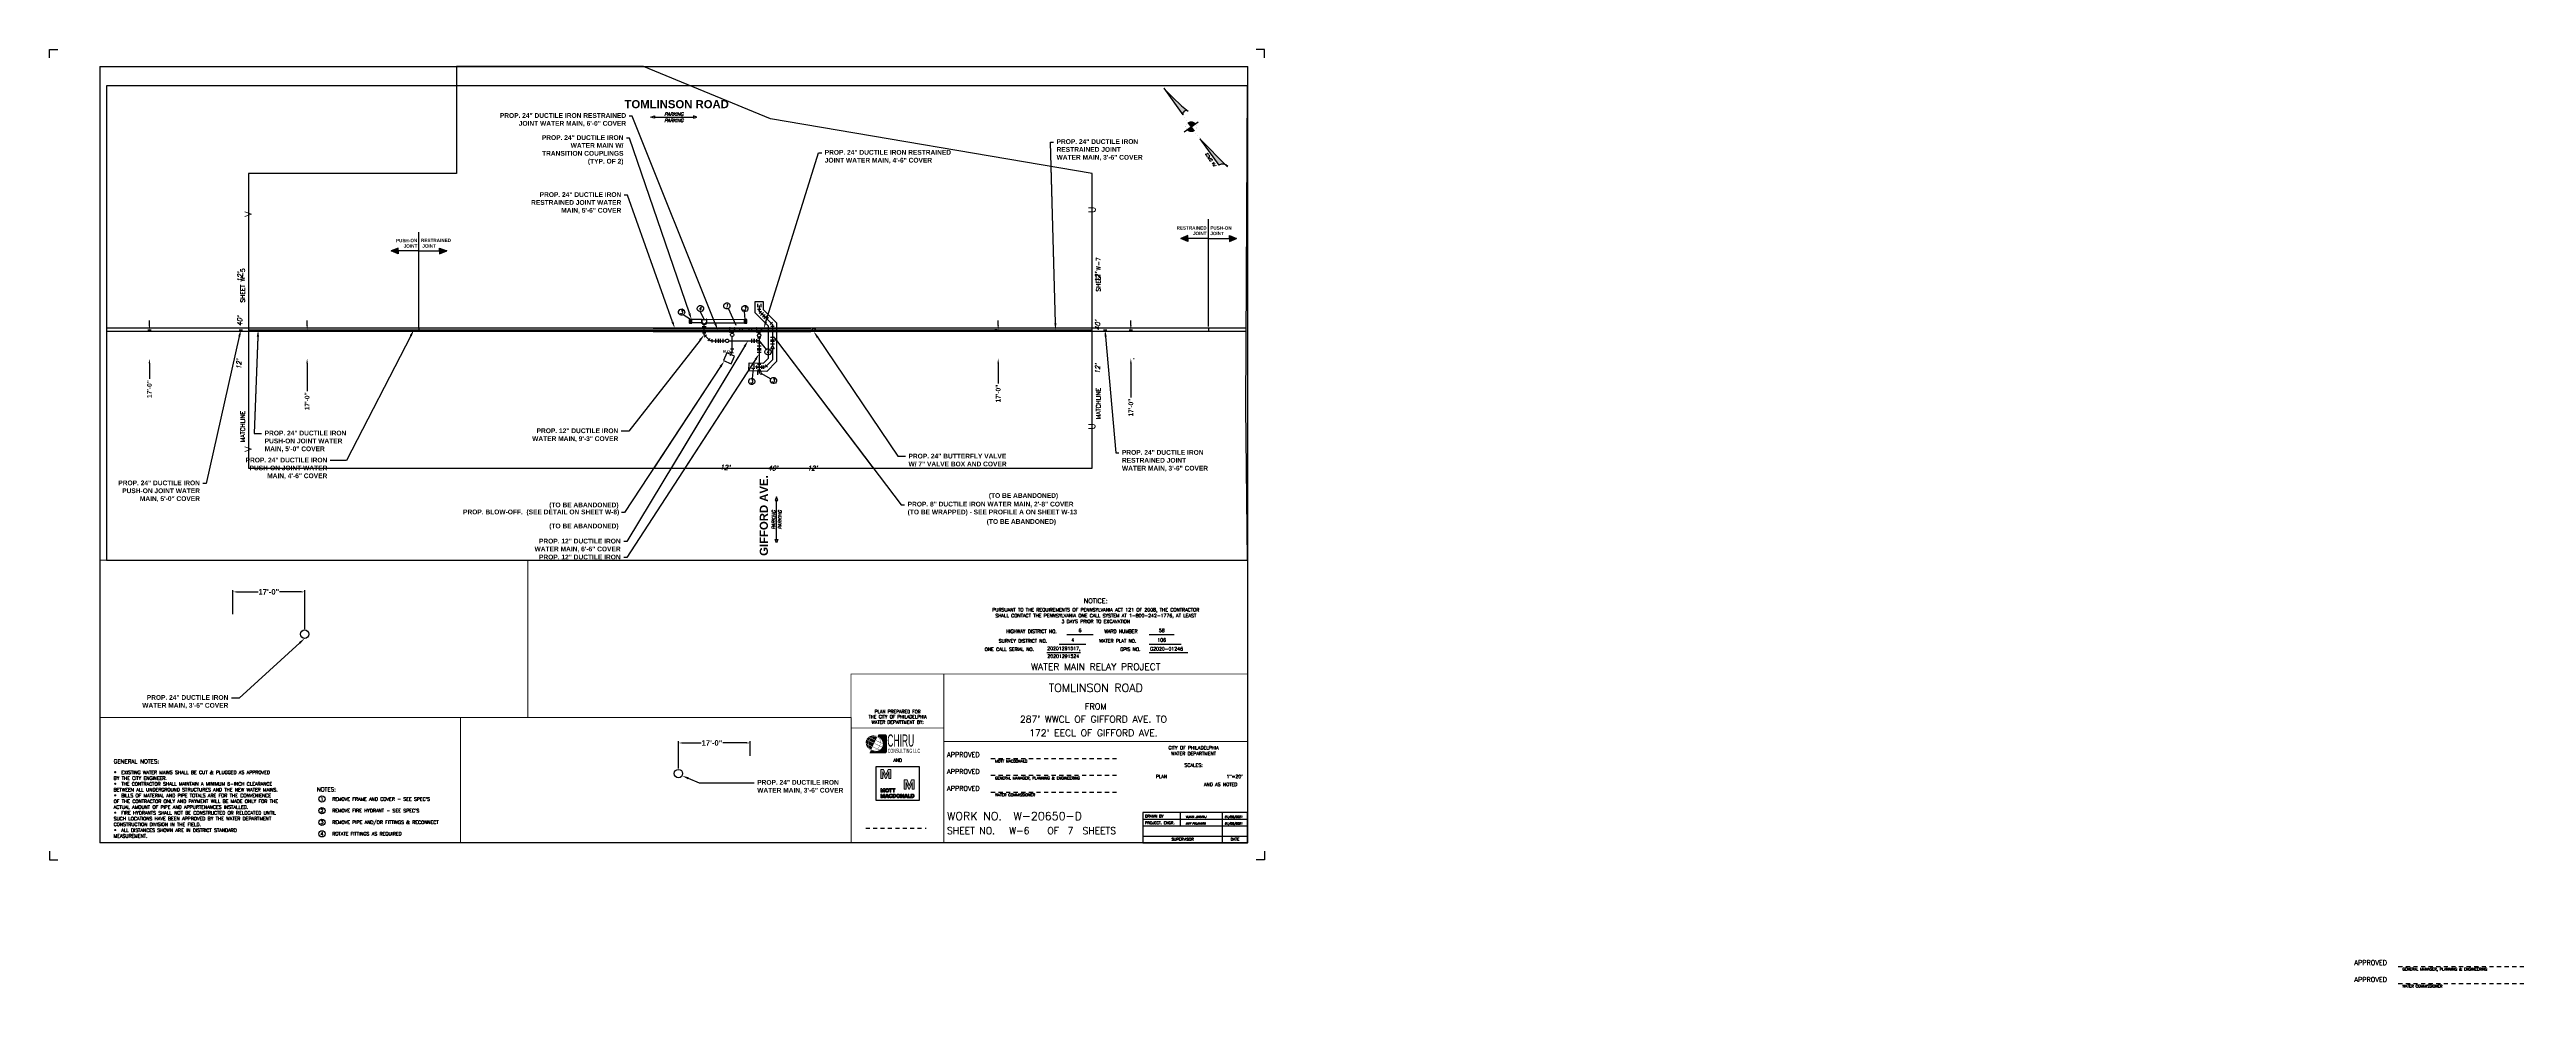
# Paper-space layout 'W6_TOMLINSON' of a CAD drawing. Header units: feet. Extents: x 94.5 to 167.9, y -0.5 to 27.3.
# The model-space entities are those that its viewports show. They can reach past a viewport. Long polylines and large blocks are cut down to what shows.
import ezdxf
from ezdxf import colors
from ezdxf.entities.mleader import LeaderData, LeaderLine
from ezdxf.enums import TextEntityAlignment as Align
from ezdxf.math import Vec2, Vec3

# ---------------------------------------------------------------- set-up
doc = ezdxf.new("R2010")
doc.units = ezdxf.units.FT
doc.header["$MEASUREMENT"] = 0
for name, pattern in [('DASHED2', [0.375, 0.25, -0.125]), ('HIDDEN2', [0.1875, 0.125, -0.0625]), ('PHANTOM', [2.5, 1.25, -0.25, 0.25, -0.25, 0.25, -0.25]), ('PWD-TELE', [1.5, 1, -0.05, 0.1, -0.05, 0.1, -0.05, 0.1, -0.05])]:
    doc.linetypes.add(name, pattern=pattern)
doc.layers.get('Defpoints').update_dxf_attribs({"color": 8})
for name, color, linetype in [('EX-CURBLINE', 4, 'Continuous'), ('EX-TEXT-GAS-W6', 51, 'Continuous'), ('EX-TEXT-STREET NAME', 1, 'Continuous'), ('EX-TEXT-STREET NAME-MRKGS', 2, 'Continuous'), ('EX-TEXT-TRAFFIC-W4', 22, 'Continuous'), ('EX-TEXT-WATER-W6', 151, 'Continuous'), ('EX-UTIL-STORM-STRU', 70, 'DASHED2'), ('EX-UTIL-VERIZON', 30, 'PWD-TELE'), ('NOTES-WATER', 3, 'Continuous'), ('PROP-DIMS-WATER', 1, 'Continuous'), ('PROP-TEXT-WATER-SECT', 1, 'Continuous'), ('PROPTEXT-WATER-W2', 1, 'Continuous'), ('PROPTEXT-WATER-W3', 1, 'Continuous'), ('PROPTEXT-WATER-W4', 1, 'Continuous'), ('PROPTEXT-WATER-W5', 1, 'Continuous'), ('PROPTEXT-WATER-W6', 1, 'Continuous'), ('PROPTEXT-WATER-W7', 1, 'Continuous'), ('SURV-DIM-WHITE', 7, 'Continuous'), ('UTIL-PR-WATER', 101, 'Continuous'), ('UTIL-PR-WATER-DETAIL', 4, 'Continuous'), ('Z-APPROVED', 7, 'Continuous'), ('Z-BORDER', 1, 'Continuous'), ('Z-CHECKEDBY', 2, 'Continuous'), ('Z-LOGO', 5, 'Continuous'), ('Z-MATCHLINE', 4, 'Continuous'), ('Z-NOTES', 5, 'Continuous'), ('Z-NOTES-BLUE', 5, 'Continuous'), ('Z-NOTES-YELLOW', 2, 'Continuous'), ('Z-TITLE', 7, 'Continuous'), ('Z-Z920-G-Xrefs_Dir_Info', 7, 'Continuous')]:
    doc.layers.add(name, color=color, linetype=linetype)
for name, color, linetype, lineweight in [('GE-DETL-PATT', 255, 'Continuous', 13), ('GN-DETL-MEDM', 7, 'Continuous', 35), ('GN-DETL-THIN', 144, 'Continuous', 25), ('Z-Z010-G-Frame', 7, 'Continuous', 0)]:
    doc.layers.add(name, color=color, linetype=linetype, lineweight=lineweight)
doc.layers.add('Z-Z900-G-Non_Plot', color=5, linetype='Continuous', plot=False)
doc.styles.add('100', font='simplex.shx', dxfattribs={"oblique": 15, "height": 2})
doc.styles.add('120', font='simplex.shx', dxfattribs={"oblique": 15, "height": 2.4})
doc.styles.add('140', font='simplex.shx', dxfattribs={"oblique": 15, "height": 2.8})
doc.styles.add('175', font='simplex.shx', dxfattribs={"height": 0.00689})
doc.styles.add('200', font='simplex.shx', dxfattribs={"height": 4})
doc.styles.add('240', font='simplex.shx', dxfattribs={"height": 0.009449})
doc.styles.add('60', font='simplex.shx', dxfattribs={"oblique": 15, "height": 0.6})
doc.styles.add('80', font='simplex.shx', dxfattribs={"oblique": 15, "height": 1.6})
doc.styles.add('ARIAL', font='arialbd.ttf')
doc.styles.add('ARIAL BOLD', font='arialbd.ttf')
doc.styles.add('EX-100', font='simplex.shx', dxfattribs={"oblique": 15, "height": 0.1})
doc.styles.add('PWD_WATER', font='arial.ttf')
doc.styles.add('Simplex Ob', font='simplex.shx', dxfattribs={"oblique": 15})
doc.styles.add('style1', font='swissek.ttf', dxfattribs={"width": 0.25})
doc.styles.add('W56', font='arialbd.ttf', dxfattribs={"height": 0.56})
doc.dimstyles.new('PR QUATER SCALE - WATER', dxfattribs={"dimscale": 4, "dimtxt": 0.56, "dimasz": 0.1, "dimexe": 0.1, "dimexo": 0.05, "dimgap": 0.05, "dimtad": 0, "dimtih": 1, "dimtoh": 1, "dimdec": 0, "dimlfac": 12, "dimzin": 3, "dimdsep": 46, "dimlunit": 3, "dimtxsty": 'W56', "dimcen": 0.05, "dimclrd": 256, "dimclre": 256, "dimclrt": 256, "dimadec": 0, "dimazin": 0, "dimtfac": 1, "dimtdec": 0, "dimtofl": 0, "dimtmove": 0, "dimatfit": 3, "dimfxl": 1, "dimtolj": 1, "dimtzin": 0, "dimlwd": -1, "dimlwe": -1, "dimarcsym": 0})
doc.dimstyles.new('PR-DIMS', dxfattribs={"dimtxt": 0.14, "dimasz": 0.14, "dimexe": 0.1, "dimexo": 0.1, "dimgap": 0.05, "dimtad": 0, "dimdec": 0, "dimlfac": 12, "dimzin": 0, "dimdsep": 46, "dimlunit": 4, "dimtxsty": 'ARIAL BOLD', "dimcen": 0.1, "dimclrd": 256, "dimclre": 256, "dimclrt": 256, "dimadec": 0, "dimazin": 0, "dimtfac": 1, "dimtdec": 0, "dimtofl": 0, "dimtmove": 0, "dimatfit": 1, "dimfxl": 1, "dimtolj": 1, "dimtzin": 0, "dimlwd": -1, "dimlwe": -1, "dimarcsym": 0})

# ---------------------------------------------------------------- blocks, each defined once
blk = doc.blocks.new('PHILLYTBLOCK')
at = {"layer": 'Z-APPROVED', "color": 5, "linetype": 'HIDDEN2'}
for points in [[(27.893, 2.5), (31.693, 2.5)], [(27.893, 2), (31.693, 2)]]:
    blk.add_lwpolyline(points, dxfattribs=at)
at = {"layer": 'Z-BORDER', "color": 7}
for points in [[(0, 23.75), (0, 24), (0.25, 24)], [(36, 23.75), (36, 24), (35.75, 24)], [(0, 0.25), (0, 0), (0.25, 0)], [(36, 0.25), (36, 0), (35.75, 0)]]:
    blk.add_lwpolyline(points, dxfattribs=at)
at = {"layer": 'Z-BORDER', "const_width": 0.025}
blk.add_lwpolyline([(1.5, 0.5), (35.5, 0.5), (35.5, 23.5), (1.5, 23.5)], close=True, dxfattribs=at)
at = {"layer": 'Z-TITLE', "color": 5}
for points in [[(30.142, 6.672), (30.928, 6.672)], [(32.587, 6.672), (33.328, 6.672)], [(29.548, 6.14), (30.549, 6.14)], [(29.92, 6.388), (30.706, 6.388)], [(32.587, 6.388), (33.532, 6.388)], [(32.587, 6.14), (33.732, 6.14)], [(32.4, 1.2), (35.5, 1.2)], [(32.4, 1), (35.5, 1)], [(33.5, 1.4), (33.5, 1)], [(34.75, 1.4), (34.75, 0.5)], [(32.4, 0.7), (35.5, 0.7)]]:
    blk.add_lwpolyline(points, dxfattribs=at)
at = {"layer": 'Z-TITLE', "color": 1, "const_width": 0.025}
for points in [[(26.5, 5.5), (23.75, 5.5), (23.75, 0.5)], [(26.5, 3.9), (23.75, 3.9)], [(26.5, 3.5), (35.5, 3.5)]]:
    blk.add_lwpolyline(points, dxfattribs=at)
blk.add_lwpolyline([(26.5, 0.5), (35.5, 0.5), (35.5, 5.5), (26.5, 5.5)], close=True, dxfattribs=at)
at = {"layer": 'Z-TITLE', "color": 5, "linetype": 'HIDDEN2'}
blk.add_lwpolyline([(27.893, 3), (31.693, 3)], dxfattribs=at)
at = {"layer": 'Z-TITLE', "color": 5}
blk.add_lwpolyline([(32.4, 0.5), (35.5, 0.5), (35.5, 1.4), (32.4, 1.4)], close=True, dxfattribs=at)
at = {"layer": 'Z-APPROVED', "color": 4, "style": '140'}
for p in [(26.594, 2.5), (26.594, 2)]:
    blk.add_text('APPROVED', height=0.14, dxfattribs=at).set_placement(p, align=Align.BOTTOM_LEFT)
at = {"layer": 'Z-APPROVED', "color": 2, "style": '80'}
for s, p in [('GENERAL MANAGER, PLANNING & ENGINEERING', (28.018, 2.458)), ('WATER COMMISSIONER', (28.018, 1.958))]:
    blk.add_text(s, height=0.08, dxfattribs=at).set_placement(p, align=Align.TOP_LEFT)
at = {"layer": 'Z-NOTES', "color": 4, "style": '240'}
blk.add_attdef('WORKNO', text='', height=0.24, dxfattribs=at).set_placement((28.564, 1.1), align=Align.BOTTOM_LEFT)
at = {"layer": 'Z-NOTES-BLUE', "color": 4, "style": '140'}
blk.add_attdef('XXSHEETS', text='', height=0.15, dxfattribs=at).set_placement((32.143, 1.13), align=Align.BOTTOM_RIGHT)
at = {"layer": 'Z-TITLE', "color": 5}
for s, height, style, p in [('PURSUANT TO THE REQUIREMENTS OF PENNSYLVANIA ACT 121 OF 2008, THE CONTRACTOR', 0.1, '100', (31, 7.323)), ('NOTICE:', 0.14, '140', (31, 7.556)), ('SHALL CONTACT THE PENNSYLVANIA ONE CALL SYSTEM AT 1-800-242-1776, AT LEAST', 0.1, '100', (31, 7.151)), ('3 DAYS PRIOR TO EXCAVATION', 0.1, '100', (31, 6.98))]:
    blk.add_text(s, height=height, dxfattribs=dict(at, style=style)).set_placement(p, align=Align.BOTTOM_CENTER)
at = {"layer": 'Z-TITLE', "color": 5, "style": '100'}
for s, p in [('HIGHWAY DISTRICT NO.', (28.347, 6.715)), ('WARD NUMBER', (31.255, 6.715)), ('ONE CALL SERIAL NO.', (27.709, 6.183)), ('SURVEY DISTRICT NO.', (28.126, 6.431)), ('WATER PLAT NO.', (31.106, 6.431)), ('GPIS NO.', (31.727, 6.183)), ('PLAN', (32.781, 2.412))]:
    blk.add_text(s, height=0.1, dxfattribs=at).set_placement(p)
at = {"layer": 'Z-TITLE', "color": 1, "style": '175'}
blk.add_text('FROM', height=0.175, dxfattribs=at).set_placement((31, 4.4), align=Align.BOTTOM_CENTER)
at = {"layer": 'Z-TITLE', "color": 4}
for s, height, style, p in [('APPROVED', 0.14, '140', (26.594, 3)), ('WORK NO.', 0.24, '240', (26.594, 1.1)), ('SHEET NO.', 0.2, '200', (26.594, 0.7)), ('OF', 0.2, '200', (29.568, 0.7)), ('SHEETS', 0.2, '200', (30.607, 0.7))]:
    blk.add_text(s, height=height, dxfattribs=dict(at, style=style)).set_placement(p, align=Align.BOTTOM_LEFT)
at = {"layer": 'Z-TITLE', "color": 2, "style": '80'}
blk.add_text('MOTT MACDONALD', height=0.08, dxfattribs=at).set_placement((28.018, 2.958), align=Align.TOP_LEFT)
at = {"layer": 'Z-TITLE', "color": 5, "style": '100'}
for s, p in [('CITY OF PHILADELPHIA', (33.899, 3.366)), ('WATER DEPARTMENT', (33.899, 3.194)), ('SCALES:', (33.899, 2.851))]:
    blk.add_text(s, height=0.1, dxfattribs=at).set_placement(p, align=Align.TOP_CENTER)
at = {"layer": 'Z-TITLE', "color": 2, "style": '80'}
for s, p in [('DRAWN BY', (32.459, 1.226)), ('PROJECT. ENGR.', (32.459, 1.026))]:
    blk.add_text(s, height=0.08, dxfattribs=at).set_placement(p, align=Align.BOTTOM_LEFT)
for s, p in [('SUPERVISOR', (33.575, 0.54)), ('DATE', (35.125, 0.54))]:
    blk.add_text(s, height=0.08, dxfattribs=at).set_placement(p, align=Align.BOTTOM_CENTER)
at = {"layer": 'Z-TITLE', "color": 5, "style": '100'}
for tag, p in [('HNO', (30.535, 6.712)), ('WNO', (32.957, 6.712)), ('CALLTICKET', (30.01, 6.18)), ('SNO', (30.313, 6.428)), ('WPNO', (33.038, 6.428))]:
    blk.add_attdef(tag, text='', height=0.1, dxfattribs=at).set_placement(p, align=Align.BOTTOM_CENTER)
at = {"layer": 'Z-TITLE', "color": 1}
for tag, height, style, p in [('PROJECTTITLE', 0.2, '200', (31, 5.741)), ('ANYSTREET', 0.24, '240', (31, 4.9)), ('1STTO2ND', 0.2, '200', (31, 3.9))]:
    blk.add_attdef(tag, text='', height=height, dxfattribs=dict(at, style=style)).set_placement(p, align=Align.BOTTOM_CENTER)
at = {"layer": 'Z-TITLE', "color": 5, "style": '100'}
for tag, p in [('PROFILE', (33.343, 2.186)), ('HORZSCALE', (35.352, 2.193)), ('PLANSCALE', (35.352, 2.412)), ('VERTSCALE', (35.352, 1.984))]:
    blk.add_attdef(tag, text='', height=0.1, dxfattribs=at).set_placement(p, align=Align.RIGHT)
at = {"layer": 'Z-TITLE', "color": 4, "style": '200'}
for tag, p in [('SHEETNO', (28.436, 0.7)), ('TOTALSHEETS', (30.163, 0.7))]:
    blk.add_attdef(tag, text='', height=0.2, dxfattribs=at).set_placement(p, align=Align.BOTTOM_LEFT)
blk = doc.blocks.new('DCHECKER')
at = {"layer": 'Z-CHECKEDBY', "style": '60', "oblique": 15}
for tag, p in [('DRAWN', (1.265, -0.178)), ('CHECKED', (1.265, -0.378)), ('DRAWDATE', (2.515, -0.178)), ('CHECKDATE', (2.515, -0.378))]:
    blk.add_attdef(tag, text='', height=0.06, dxfattribs=at).set_placement(p, align=Align.BOTTOM_LEFT)
blk = doc.blocks.new('Logo_Mott MacDonald')
at = {"layer": 'Z-Z010-G-Frame'}
h = blk.add_hatch(color=256, dxfattribs=at)
h.set_gradient(color1=(0, 0, 1), color2=(0, 0, 1), tint=0.04)
h.paths.add_polyline_path([(5.1, -3.3), (3.3, -3.3), (3.3, -9.4), (4.6, -9.4), (4.6, -5), (6.3, -9.4), (6.8, -9.4), (8.6, -5), (8.6, -9.4), (9.9, -9.4), (9.9, -3.3), (8, -3.3), (6.6, -7.1)])
h.paths.add_polyline_path([(18.7, -16.4), (20, -16.4), (20, -12), (21.7, -16.4), (22.2, -16.4), (24, -12), (24, -16.4), (25.3, -16.4), (25.3, -10.3), (23.4, -10.3), (22, -14.2), (20.5, -10.3), (18.7, -10.3)])
h.paths.add_polyline_path([(3.3, -16), (3.3, -18.3), (3.8, -18.3), (3.8, -16.7), (4.4, -18.3), (4.6, -18.3), (5.3, -16.7), (5.3, -18.3), (5.8, -18.3), (5.8, -16), (5.1, -16), (4.5, -17.5), (4, -16)])
h.paths.add_polyline_path([(7, -16), (6.9, -16.1), (6.8, -16.1), (6.7, -16.2), (6.6, -16.2), (6.5, -16.3), (6.4, -16.4), (6.3, -16.5), (6.3, -16.6), (6.2, -16.7), (6.2, -16.8), (6.2, -16.9), (6.2, -17), (6.2, -17.2), (6.2, -17.3), (6.2, -17.4), (6.2, -17.5), (6.2, -17.7), (6.3, -17.8), (6.3, -17.9), (6.4, -17.9), (6.5, -18), (6.6, -18.1), (6.7, -18.2), (6.8, -18.2), (6.9, -18.3), (7, -18.3), (7.1, -18.4), (7.2, -18.4), (7.3, -18.4), (7.5, -18.4), (7.6, -18.4), (7.7, -18.3), (7.8, -18.3), (7.9, -18.3), (8, -18.2), (8.1, -18.1), (8.2, -18.1), (8.3, -18), (8.4, -17.9), (8.4, -17.8), (8.5, -17.7), (8.5, -17.6), (8.6, -17.5), (8.6, -17.4), (8.6, -17.2), (8.6, -17.1), (8.6, -17), (8.6, -16.9), (8.5, -16.7), (8.5, -16.6), (8.4, -16.5), (8.4, -16.4), (8.3, -16.4), (8.2, -16.3), (8.1, -16.2), (8, -16.1), (7.9, -16.1), (7.8, -16), (7.7, -16), (7.6, -16), (7.5, -16), (7.3, -16), (7.2, -16), (7.1, -16)])
h.paths.add_polyline_path([(7.2, -16.4), (7.2, -16.4), (7.3, -16.4), (7.4, -16.4), (7.5, -16.4), (7.5, -16.4), (7.6, -16.4), (7.7, -16.5), (7.7, -16.5), (7.8, -16.5), (7.8, -16.6), (7.9, -16.6), (7.9, -16.7), (8, -16.7), (8, -16.8), (8, -16.9), (8.1, -16.9), (8.1, -17), (8.1, -17.1), (8.1, -17.2), (8.1, -17.3), (8.1, -17.3), (8.1, -17.4), (8, -17.5), (8, -17.5), (8, -17.6), (7.9, -17.7), (7.9, -17.7), (7.8, -17.8), (7.8, -17.8), (7.7, -17.8), (7.7, -17.9), (7.6, -17.9), (7.5, -17.9), (7.5, -17.9), (7.4, -17.9), (7.3, -17.9), (7.2, -17.9), (7.2, -17.9), (7.1, -17.9), (7, -17.9), (7, -17.8), (6.9, -17.8), (6.9, -17.7), (6.8, -17.7), (6.8, -17.6), (6.8, -17.6), (6.7, -17.5), (6.7, -17.4), (6.7, -17.4), (6.7, -17.3), (6.7, -17.2), (6.7, -17.1), (6.7, -17.1), (6.7, -17), (6.7, -16.9), (6.7, -16.8), (6.8, -16.8), (6.8, -16.7), (6.8, -16.7), (6.9, -16.6), (6.9, -16.6), (7, -16.5), (7, -16.5), (7.1, -16.5)], flags=16)
h.paths.add_polyline_path([(8.7, -16), (8.7, -16.4), (9.4, -16.4), (9.4, -18.3), (9.9, -18.3), (9.9, -16.4), (10.6, -16.4), (10.6, -16)])
h.paths.add_polyline_path([(10.8, -16), (10.8, -16.4), (11.5, -16.4), (11.5, -18.3), (12, -18.3), (12, -16.4), (12.7, -16.4), (12.7, -16)])
h.paths.add_polyline_path([(3.3, -19.6), (3.3, -22), (3.8, -22), (3.8, -20.3), (4.4, -22), (4.6, -22), (5.3, -20.3), (5.3, -22), (5.8, -22), (5.8, -19.6), (5.1, -19.6), (4.5, -21.1), (4, -19.6)])
h.paths.add_polyline_path([(6.1, -22), (6.6, -22), (6.8, -21.6), (7.8, -21.6), (7.9, -22), (8.5, -22), (7.6, -19.6), (7, -19.6)])
h.paths.add_polyline_path([(6.9, -21.1), (7.3, -20.1), (7.6, -21.1)], flags=16)
h.paths.add_polyline_path([(8.6, -20.2), (8.6, -20.3), (8.5, -20.4), (8.5, -20.6), (8.5, -20.7), (8.5, -20.8), (8.5, -20.9), (8.5, -21), (8.5, -21.1), (8.6, -21.3), (8.6, -21.4), (8.7, -21.5), (8.7, -21.5), (8.8, -21.6), (8.9, -21.7), (9, -21.8), (9.1, -21.8), (9.2, -21.9), (9.3, -21.9), (9.4, -22), (9.5, -22), (9.6, -22), (9.7, -22), (9.8, -22), (9.9, -22), (10, -22), (10, -22), (10.1, -21.9), (10.2, -21.9), (10.3, -21.9), (10.3, -21.9), (10.4, -21.8), (10.4, -21.8), (10.5, -21.7), (10.5, -21.7), (10.6, -21.7), (10.6, -21.6), (10.6, -21.6), (10.7, -21.5), (10.7, -21.5), (10.7, -21.4), (10.7, -21.4), (10.7, -21.4), (10.7, -21.4), (10.6, -21.4), (10.6, -21.4), (10.6, -21.3), (10.5, -21.3), (10.5, -21.3), (10.4, -21.3), (10.4, -21.3), (10.4, -21.3), (10.4, -21.2), (10.3, -21.2), (10.3, -21.2), (10.3, -21.3), (10.3, -21.3), (10.2, -21.3), (10.2, -21.3), (10.2, -21.4), (10.2, -21.4), (10.1, -21.4), (10.1, -21.5), (10.1, -21.5), (10, -21.5), (10, -21.5), (10, -21.5), (9.9, -21.5), (9.9, -21.5), (9.8, -21.6), (9.8, -21.6), (9.8, -21.6), (9.7, -21.6), (9.6, -21.6), (9.6, -21.5), (9.5, -21.5), (9.4, -21.5), (9.4, -21.5), (9.3, -21.4), (9.3, -21.4), (9.2, -21.3), (9.2, -21.3), (9.1, -21.2), (9.1, -21.2), (9.1, -21.1), (9, -21), (9, -21), (9, -20.9), (9, -20.8), (9, -20.8), (9, -20.7), (9, -20.6), (9, -20.5), (9.1, -20.5), (9.1, -20.4), (9.1, -20.4), (9.2, -20.3), (9.2, -20.3), (9.3, -20.2), (9.3, -20.2), (9.4, -20.1), (9.4, -20.1), (9.5, -20.1), (9.6, -20.1), (9.6, -20), (9.7, -20), (9.8, -20), (9.8, -20), (9.8, -20), (9.9, -20), (9.9, -20.1), (10, -20.1), (10, -20.1), (10, -20.1), (10.1, -20.1), (10.1, -20.1), (10.1, -20.2), (10.2, -20.2), (10.2, -20.2), (10.2, -20.2), (10.2, -20.3), (10.3, -20.3), (10.3, -20.3), (10.3, -20.4), (10.3, -20.4), (10.3, -20.4), (10.4, -20.3), (10.4, -20.3), (10.4, -20.3), (10.4, -20.3), (10.5, -20.3), (10.5, -20.3), (10.6, -20.2), (10.6, -20.2), (10.6, -20.2), (10.7, -20.2), (10.7, -20.2), (10.7, -20.2), (10.7, -20.1), (10.7, -20.1), (10.6, -20), (10.6, -20), (10.6, -19.9), (10.5, -19.9), (10.5, -19.8), (10.4, -19.8), (10.4, -19.8), (10.3, -19.7), (10.3, -19.7), (10.2, -19.7), (10.1, -19.6), (10, -19.6), (10, -19.6), (9.9, -19.6), (9.8, -19.6), (9.7, -19.6), (9.6, -19.6), (9.5, -19.6), (9.4, -19.6), (9.3, -19.7), (9.2, -19.7), (9.1, -19.8), (9, -19.8), (8.9, -19.9), (8.8, -20), (8.7, -20.1), (8.7, -20.1)])
h.paths.add_polyline_path([(12, -22), (12, -22), (12, -22), (11.9, -22), (11.9, -22), (11.9, -22), (11.9, -22), (11.9, -22), (11.9, -22), (11.8, -22), (11.8, -22), (11.7, -22), (11.7, -22), (11.6, -22), (11.6, -22), (11.5, -22), (11.4, -22), (11.4, -22), (11.3, -22), (11.3, -22), (11.2, -22), (11.2, -22), (11.2, -22), (11.2, -22), (11.1, -22), (11.1, -22), (11.1, -22), (11.1, -22), (11.1, -22), (11.1, -22), (11.1, -22), (11.1, -22), (11.1, -22), (11.1, -22), (11.1, -22), (11.1, -22), (11.1, -22), (11.1, -22), (11.1, -21.9), (11.1, -21.9), (11.1, -21.9), (11.1, -21.9), (11.1, -21.9), (11.1, -21.8), (11.1, -21.8), (11.1, -21.8), (11.1, -21.7), (11.1, -21.7), (11.1, -21.6), (11.1, -21.6), (11.1, -21.5), (11.1, -21.5), (11.1, -21.4), (11.1, -21.4), (11.1, -21.3), (11.1, -21.2), (11.1, -21.2), (11.1, -21), (11.1, -20.9), (11.1, -20.6), (11.1, -20.5), (11.1, -20.4), (11.1, -20.3), (11.1, -20.2), (11.1, -20.2), (11.1, -20.1), (11.1, -20.1), (11.1, -20), (11.1, -20), (11.1, -19.9), (11.1, -19.9), (11.1, -19.8), (11.1, -19.8), (11.1, -19.7), (11.1, -19.7), (11.1, -19.7), (11.1, -19.7), (11.1, -19.6), (11.1, -19.6), (11.1, -19.6), (11.1, -19.6), (11.1, -19.6), (11.1, -19.6), (11.1, -19.6), (11.1, -19.6), (11.1, -19.6), (11.1, -19.6), (11.1, -19.6), (11.1, -19.6), (11.1, -19.6), (11.2, -19.6), (11.2, -19.6), (11.2, -19.6), (11.3, -19.6), (11.3, -19.6), (11.4, -19.6), (11.5, -19.6), (11.6, -19.6), (11.7, -19.6), (11.7, -19.6), (11.8, -19.6), (11.8, -19.6), (11.8, -19.6), (11.9, -19.6), (11.9, -19.6), (11.9, -19.6), (11.9, -19.6), (11.9, -19.6), (12, -19.6), (12, -19.6), (12, -19.6), (12, -19.6), (12, -19.6), (12, -19.6), (12, -19.6), (12, -19.6), (12.1, -19.6), (12.1, -19.6), (12.2, -19.6), (12.3, -19.7), (12.4, -19.7), (12.4, -19.7), (12.5, -19.7), (12.6, -19.7), (12.6, -19.8), (12.7, -19.8), (12.8, -19.9), (12.8, -19.9), (12.9, -19.9), (12.9, -20), (13, -20), (13, -20.1), (13, -20.1), (13.1, -20.2), (13.1, -20.2), (13.1, -20.2), (13.1, -20.3), (13.1, -20.3), (13.1, -20.3), (13.1, -20.4), (13.2, -20.4), (13.2, -20.4), (13.2, -20.5), (13.2, -20.5), (13.2, -20.5), (13.2, -20.6), (13.2, -20.6), (13.2, -20.6), (13.2, -20.7), (13.2, -20.7), (13.2, -20.8), (13.2, -20.8), (13.2, -20.8), (13.2, -20.9), (13.2, -20.9), (13.2, -21), (13.2, -21), (13.2, -21), (13.2, -21.1), (13.2, -21.1), (13.2, -21.2), (13.2, -21.2), (13.2, -21.2), (13.1, -21.3), (13.1, -21.3), (13.1, -21.3), (13.1, -21.4), (13.1, -21.4), (13.1, -21.4), (13, -21.5), (13, -21.5), (13, -21.6), (12.9, -21.6), (12.9, -21.7), (12.8, -21.7), (12.7, -21.7), (12.7, -21.8), (12.6, -21.8), (12.6, -21.9), (12.5, -21.9), (12.4, -21.9), (12.3, -21.9), (12.3, -21.9), (12.2, -22), (12.1, -22), (12, -22)])
h.paths.add_polyline_path([(11.6, -21.5), (11.6, -21.5), (11.6, -21.5), (11.6, -21.4), (11.6, -21.4), (11.6, -21.4), (11.6, -21.4), (11.6, -21.3), (11.6, -21.3), (11.6, -21.2), (11.6, -21.1), (11.6, -21), (11.6, -21), (11.6, -20.8), (11.6, -20.6), (11.6, -20.5), (11.6, -20.5), (11.6, -20.4), (11.6, -20.3), (11.6, -20.3), (11.6, -20.2), (11.6, -20.2), (11.6, -20.2), (11.6, -20.1), (11.6, -20.1), (11.6, -20.1), (11.6, -20.1), (11.6, -20.1), (11.6, -20.1), (11.6, -20.1), (11.6, -20.1), (11.6, -20.1), (11.6, -20.1), (11.7, -20.1), (11.7, -20.1), (11.8, -20.1), (11.9, -20.1), (11.9, -20.1), (11.9, -20.1), (12, -20.1), (12, -20.1), (12, -20.1), (12, -20.1), (12, -20.1), (12.1, -20.1), (12.1, -20.1), (12.2, -20.1), (12.2, -20.1), (12.3, -20.1), (12.3, -20.1), (12.4, -20.1), (12.4, -20.2), (12.4, -20.2), (12.5, -20.2), (12.5, -20.2), (12.5, -20.3), (12.6, -20.3), (12.6, -20.3), (12.6, -20.4), (12.6, -20.4), (12.6, -20.4), (12.7, -20.5), (12.7, -20.5), (12.7, -20.6), (12.7, -20.6), (12.7, -20.7), (12.7, -20.7), (12.7, -20.7), (12.7, -20.8), (12.7, -20.8), (12.7, -20.9), (12.7, -20.9), (12.7, -21), (12.7, -21), (12.7, -21.1), (12.7, -21.1), (12.6, -21.1), (12.6, -21.2), (12.6, -21.2), (12.6, -21.2), (12.5, -21.3), (12.5, -21.3), (12.5, -21.3), (12.5, -21.4), (12.4, -21.4), (12.4, -21.4), (12.3, -21.4), (12.3, -21.5), (12.3, -21.5), (12.2, -21.5), (12.2, -21.5), (12.1, -21.5), (12.1, -21.5), (12, -21.5), (12, -21.5), (12, -21.5), (11.9, -21.5), (11.9, -21.5), (11.9, -21.5), (11.8, -21.5), (11.7, -21.5), (11.7, -21.5), (11.6, -21.5), (11.6, -21.5), (11.6, -21.5), (11.6, -21.5), (11.6, -21.5)], flags=16)
h.paths.add_polyline_path([(13.5, -20.5), (13.5, -20.7), (13.5, -20.8), (13.5, -20.9), (13.5, -21), (13.5, -21.2), (13.6, -21.3), (13.6, -21.4), (13.7, -21.5), (13.8, -21.6), (13.8, -21.7), (13.9, -21.7), (14, -21.8), (14.1, -21.9), (14.2, -21.9), (14.3, -21.9), (14.4, -22), (14.6, -22), (14.7, -22), (14.8, -22), (14.9, -22), (15.1, -22), (15.2, -21.9), (15.3, -21.9), (15.4, -21.8), (15.5, -21.8), (15.6, -21.7), (15.6, -21.6), (15.7, -21.5), (15.8, -21.4), (15.8, -21.3), (15.9, -21.2), (15.9, -21.1), (15.9, -21), (15.9, -20.9), (15.9, -20.7), (15.9, -20.6), (15.9, -20.5), (15.9, -20.4), (15.8, -20.3), (15.8, -20.2), (15.7, -20.1), (15.6, -20), (15.6, -19.9), (15.5, -19.8), (15.4, -19.8), (15.3, -19.7), (15.2, -19.7), (15.1, -19.6), (14.9, -19.6), (14.8, -19.6), (14.7, -19.6), (14.6, -19.6), (14.4, -19.6), (14.3, -19.6), (14.2, -19.7), (14.1, -19.7), (14, -19.8), (13.9, -19.9), (13.8, -19.9), (13.8, -20), (13.7, -20.1), (13.6, -20.2), (13.6, -20.3), (13.5, -20.4)])
h.paths.add_polyline_path([(14, -20.6), (14, -20.5), (14.1, -20.5), (14.1, -20.4), (14.1, -20.3), (14.2, -20.3), (14.2, -20.2), (14.3, -20.2), (14.3, -20.1), (14.4, -20.1), (14.4, -20.1), (14.5, -20.1), (14.6, -20), (14.7, -20), (14.7, -20), (14.8, -20), (14.9, -20), (15, -20.1), (15, -20.1), (15.1, -20.1), (15.1, -20.2), (15.2, -20.2), (15.2, -20.3), (15.3, -20.3), (15.3, -20.4), (15.3, -20.4), (15.4, -20.5), (15.4, -20.6), (15.4, -20.6), (15.4, -20.7), (15.4, -20.8), (15.4, -20.9), (15.4, -21), (15.4, -21), (15.4, -21.1), (15.3, -21.2), (15.3, -21.2), (15.3, -21.3), (15.2, -21.3), (15.2, -21.4), (15.1, -21.4), (15.1, -21.5), (15, -21.5), (15, -21.5), (14.9, -21.5), (14.8, -21.6), (14.7, -21.6), (14.7, -21.6), (14.6, -21.6), (14.5, -21.5), (14.4, -21.5), (14.4, -21.5), (14.3, -21.4), (14.3, -21.4), (14.2, -21.4), (14.2, -21.3), (14.1, -21.3), (14.1, -21.2), (14.1, -21.1), (14, -21.1), (14, -21), (14, -20.9), (14, -20.8), (14, -20.8), (14, -20.7)], flags=16)
h.paths.add_polyline_path([(16.8, -19.6), (16.3, -19.6), (16.3, -22), (16.8, -22), (16.8, -20.4), (17.9, -22), (18.4, -22), (18.4, -19.6), (17.9, -19.6), (17.9, -21.1)])
h.paths.add_polyline_path([(18.6, -22), (19.2, -22), (19.3, -21.6), (20.4, -21.6), (20.5, -22), (21.1, -22), (20.2, -19.6), (19.5, -19.6)])
h.paths.add_polyline_path([(19.9, -20.1), (20.2, -21.1), (19.5, -21.1)], flags=16)
h.paths.add_polyline_path([(21.8, -19.6), (21.3, -19.6), (21.3, -22), (22.8, -22), (22.8, -21.5), (21.8, -21.5)])
h.paths.add_polyline_path([(24, -22), (24, -22), (24, -22), (24, -22), (24, -22), (24, -22), (23.9, -22), (23.9, -22), (23.9, -22), (23.9, -22), (23.8, -22), (23.8, -22), (23.7, -22), (23.7, -22), (23.6, -22), (23.5, -22), (23.5, -22), (23.4, -22), (23.4, -22), (23.3, -22), (23.3, -22), (23.2, -22), (23.2, -22), (23.2, -22), (23.2, -22), (23.2, -22), (23.1, -22), (23.1, -22), (23.1, -22), (23.1, -22), (23.1, -22), (23.1, -22), (23.1, -22), (23.1, -22), (23.1, -22), (23.1, -22), (23.1, -22), (23.1, -22), (23.1, -21.9), (23.1, -21.9), (23.1, -21.9), (23.1, -21.9), (23.1, -21.9), (23.1, -21.8), (23.1, -21.8), (23.1, -21.8), (23.1, -21.7), (23.1, -21.7), (23.1, -21.6), (23.1, -21.6), (23.1, -21.5), (23.1, -21.5), (23.1, -21.4), (23.1, -21.4), (23.1, -21.3), (23.1, -21.2), (23.1, -21.2), (23.1, -21), (23.1, -20.9), (23.1, -20.6), (23.1, -20.5), (23.1, -20.4), (23.1, -20.3), (23.1, -20.2), (23.1, -20.2), (23.1, -20.1), (23.1, -20.1), (23.1, -20), (23.1, -20), (23.1, -19.9), (23.1, -19.9), (23.1, -19.8), (23.1, -19.8), (23.1, -19.7), (23.1, -19.7), (23.1, -19.7), (23.1, -19.7), (23.1, -19.6), (23.1, -19.6), (23.1, -19.6), (23.1, -19.6), (23.1, -19.6), (23.1, -19.6), (23.1, -19.6), (23.1, -19.6), (23.1, -19.6), (23.1, -19.6), (23.2, -19.6), (23.2, -19.6), (23.2, -19.6), (23.2, -19.6), (23.2, -19.6), (23.3, -19.6), (23.3, -19.6), (23.4, -19.6), (23.4, -19.6), (23.5, -19.6), (23.6, -19.6), (23.7, -19.6), (23.7, -19.6), (23.8, -19.6), (23.8, -19.6), (23.9, -19.6), (23.9, -19.6), (23.9, -19.6), (24, -19.6), (24, -19.6), (24, -19.6), (24, -19.6), (24, -19.6), (24, -19.6), (24, -19.6), (24, -19.6), (24, -19.6), (24, -19.6), (24, -19.6), (24.1, -19.6), (24.2, -19.6), (24.3, -19.6), (24.3, -19.7), (24.4, -19.7), (24.5, -19.7), (24.6, -19.7), (24.6, -19.7), (24.7, -19.8), (24.7, -19.8), (24.8, -19.9), (24.9, -19.9), (24.9, -19.9), (25, -20), (25, -20), (25.1, -20.1), (25.1, -20.1), (25.1, -20.2), (25.1, -20.2), (25.1, -20.2), (25.1, -20.3), (25.2, -20.3), (25.2, -20.3), (25.2, -20.4), (25.2, -20.4), (25.2, -20.4), (25.2, -20.5), (25.2, -20.5), (25.2, -20.5), (25.2, -20.6), (25.3, -20.6), (25.3, -20.6), (25.3, -20.7), (25.3, -20.7), (25.3, -20.8), (25.3, -20.8), (25.3, -20.8), (25.3, -20.9), (25.3, -20.9), (25.3, -21), (25.2, -21), (25.2, -21), (25.2, -21.1), (25.2, -21.1), (25.2, -21.2), (25.2, -21.2), (25.2, -21.2), (25.2, -21.3), (25.2, -21.3), (25.1, -21.3), (25.1, -21.4), (25.1, -21.4), (25.1, -21.4), (25.1, -21.5), (25, -21.5), (25, -21.6), (24.9, -21.6), (24.9, -21.7), (24.8, -21.7), (24.8, -21.7), (24.7, -21.8), (24.7, -21.8), (24.6, -21.9), (24.5, -21.9), (24.5, -21.9), (24.4, -21.9), (24.3, -21.9), (24.2, -22), (24.1, -22), (24.1, -22)])
h.paths.add_polyline_path([(23.6, -20.5), (23.6, -20.4), (23.6, -20.3), (23.6, -20.3), (23.6, -20.2), (23.6, -20.2), (23.6, -20.2), (23.6, -20.1), (23.6, -20.1), (23.6, -20.1), (23.6, -20.1), (23.6, -20.1), (23.6, -20.1), (23.6, -20.1), (23.6, -20.1), (23.7, -20.1), (23.7, -20.1), (23.7, -20.1), (23.8, -20.1), (23.9, -20.1), (23.9, -20.1), (24, -20.1), (24, -20.1), (24, -20.1), (24, -20.1), (24, -20.1), (24, -20.1), (24, -20.1), (24.1, -20.1), (24.2, -20.1), (24.2, -20.1), (24.3, -20.1), (24.3, -20.1), (24.3, -20.1), (24.4, -20.1), (24.4, -20.2), (24.5, -20.2), (24.5, -20.2), (24.5, -20.2), (24.6, -20.3), (24.6, -20.3), (24.6, -20.3), (24.6, -20.4), (24.7, -20.4), (24.7, -20.4), (24.7, -20.5), (24.7, -20.5), (24.7, -20.6), (24.7, -20.6), (24.7, -20.7), (24.7, -20.7), (24.8, -20.7), (24.8, -20.8), (24.8, -20.8), (24.7, -20.9), (24.7, -20.9), (24.7, -21), (24.7, -21), (24.7, -21.1), (24.7, -21.1), (24.7, -21.1), (24.7, -21.2), (24.6, -21.2), (24.6, -21.2), (24.6, -21.3), (24.6, -21.3), (24.5, -21.3), (24.5, -21.4), (24.5, -21.4), (24.4, -21.4), (24.4, -21.4), (24.3, -21.5), (24.3, -21.5), (24.3, -21.5), (24.2, -21.5), (24.2, -21.5), (24.1, -21.5), (24.1, -21.5), (24, -21.5), (24, -21.5), (24, -21.5), (24, -21.5), (23.9, -21.5), (23.9, -21.5), (23.8, -21.5), (23.7, -21.5), (23.7, -21.5), (23.7, -21.5), (23.6, -21.5), (23.6, -21.5), (23.6, -21.5), (23.6, -21.5), (23.6, -21.5), (23.6, -21.5), (23.6, -21.4), (23.6, -21.4), (23.6, -21.4), (23.6, -21.4), (23.6, -21.3), (23.6, -21.3), (23.6, -21.2), (23.6, -21.1), (23.6, -21), (23.6, -21), (23.6, -20.8), (23.6, -20.6), (23.6, -20.5)], flags=16)
at = {"layer": 'Z-Z900-G-Non_Plot', "color": 0, "lineweight": 5}
for points in [[(9.9, -3.3), (9.9, -9.4), (8.6, -9.4), (8.6, -5), (6.8, -9.4), (6.3, -9.4), (4.6, -5), (4.6, -9.4), (3.3, -9.4), (3.3, -3.3), (5.1, -3.3), (6.6, -7.1), (8, -3.3), (9.9, -3.3)], [(5.3, -18.3), (5.3, -16.7), (4.6, -18.3), (4.4, -18.3), (3.8, -16.7), (3.8, -18.3), (3.3, -18.3), (3.3, -16), (4, -16), (4.5, -17.5), (5.1, -16), (5.8, -16), (5.8, -18.3), (5.3, -18.3)], [(9.4, -18.3), (9.4, -16.4), (8.7, -16.4), (8.7, -16), (10.6, -16), (10.6, -16.4), (9.9, -16.4), (9.9, -18.3), (9.4, -18.3)], [(11.5, -18.3), (11.5, -16.4), (10.8, -16.4), (10.8, -16), (12.7, -16), (12.7, -16.4), (12, -16.4), (12, -18.3), (11.5, -18.3)], [(23.4, -10.3), (22, -14.2), (20.5, -10.3), (18.7, -10.3), (18.7, -16.4), (20, -16.4), (20, -12), (21.7, -16.4), (22.2, -16.4), (24, -12), (24, -16.4), (25.3, -16.4), (25.3, -10.3), (23.4, -10.3)], [(5.3, -22), (5.3, -20.3), (4.6, -22), (4.4, -22), (3.8, -20.3), (3.8, -22), (3.3, -22), (3.3, -19.6), (4, -19.6), (4.5, -21.1), (5.1, -19.6), (5.8, -19.6), (5.8, -22), (5.3, -22)], [(7.9, -22), (7.8, -21.6), (6.8, -21.6), (6.6, -22), (6.1, -22), (7, -19.6), (7.6, -19.6), (8.5, -22), (7.9, -22)], [(7.3, -20.1), (6.9, -21.1), (7.6, -21.1), (7.3, -20.1)], [(17.9, -22), (16.8, -20.4), (16.8, -22), (16.3, -22), (16.3, -19.6), (16.8, -19.6), (17.9, -21.1), (17.9, -19.6), (18.4, -19.6), (18.4, -22), (17.9, -22)], [(20.5, -22), (20.4, -21.6), (19.3, -21.6), (19.2, -22), (18.6, -22), (19.5, -19.6), (20.2, -19.6), (21.1, -22), (20.5, -22)], [(19.9, -20.1), (19.5, -21.1), (20.2, -21.1), (19.9, -20.1)], [(21.3, -22), (21.3, -19.6), (21.8, -19.6), (21.8, -21.5), (22.8, -21.5), (22.8, -22), (21.3, -22)]]:
    blk.add_lwpolyline(points, dxfattribs=at)
for points in [[(6.2, -17.2), (6.2, -17), (6.2, -16.9), (6.2, -16.8), (6.2, -16.7), (6.3, -16.6), (6.3, -16.5), (6.4, -16.4), (6.5, -16.3), (6.6, -16.2), (6.7, -16.2), (6.8, -16.1), (6.9, -16.1), (7, -16), (7.1, -16), (7.2, -16), (7.3, -16), (7.5, -16), (7.6, -16), (7.7, -16), (7.8, -16), (7.9, -16.1), (8, -16.1), (8.1, -16.2), (8.2, -16.3), (8.3, -16.4), (8.4, -16.4), (8.4, -16.5), (8.5, -16.6), (8.5, -16.7), (8.6, -16.9), (8.6, -17), (8.6, -17.1), (8.6, -17.2), (8.6, -17.4), (8.6, -17.5), (8.5, -17.6), (8.5, -17.7), (8.4, -17.8), (8.4, -17.9), (8.3, -18), (8.2, -18.1), (8.1, -18.1), (8, -18.2), (7.9, -18.3), (7.8, -18.3), (7.7, -18.3), (7.6, -18.4), (7.5, -18.4), (7.3, -18.4), (7.2, -18.4), (7.1, -18.4), (7, -18.3), (6.9, -18.3), (6.8, -18.2), (6.7, -18.2), (6.6, -18.1), (6.5, -18), (6.4, -17.9), (6.3, -17.9), (6.3, -17.8), (6.2, -17.7), (6.2, -17.5), (6.2, -17.4), (6.2, -17.3)], [(8.1, -17.2), (8.1, -17.1), (8.1, -17), (8.1, -16.9), (8, -16.9), (8, -16.8), (8, -16.7), (7.9, -16.7), (7.9, -16.6), (7.8, -16.6), (7.8, -16.5), (7.7, -16.5), (7.7, -16.5), (7.6, -16.4), (7.5, -16.4), (7.5, -16.4), (7.4, -16.4), (7.3, -16.4), (7.2, -16.4), (7.2, -16.4), (7.1, -16.5), (7, -16.5), (7, -16.5), (6.9, -16.6), (6.9, -16.6), (6.8, -16.7), (6.8, -16.7), (6.8, -16.8), (6.7, -16.8), (6.7, -16.9), (6.7, -17), (6.7, -17.1), (6.7, -17.1), (6.7, -17.2), (6.7, -17.3), (6.7, -17.4), (6.7, -17.4), (6.7, -17.5), (6.8, -17.6), (6.8, -17.6), (6.8, -17.7), (6.9, -17.7), (6.9, -17.8), (7, -17.8), (7, -17.9), (7.1, -17.9), (7.2, -17.9), (7.2, -17.9), (7.3, -17.9), (7.4, -17.9), (7.5, -17.9), (7.5, -17.9), (7.6, -17.9), (7.7, -17.9), (7.7, -17.8), (7.8, -17.8), (7.8, -17.8), (7.9, -17.7), (7.9, -17.7), (8, -17.6), (8, -17.5), (8, -17.5), (8.1, -17.4), (8.1, -17.3), (8.1, -17.3)], [(8.5, -20.8), (8.5, -20.7), (8.5, -20.6), (8.5, -20.4), (8.6, -20.3), (8.6, -20.2), (8.7, -20.1), (8.7, -20.1), (8.8, -20), (8.9, -19.9), (9, -19.8), (9.1, -19.8), (9.2, -19.7), (9.3, -19.7), (9.4, -19.6), (9.5, -19.6), (9.6, -19.6), (9.7, -19.6), (9.8, -19.6), (9.9, -19.6), (10, -19.6), (10, -19.6), (10.1, -19.6), (10.2, -19.7), (10.3, -19.7), (10.3, -19.7), (10.4, -19.8), (10.4, -19.8), (10.5, -19.8), (10.5, -19.9), (10.6, -19.9), (10.6, -20), (10.6, -20), (10.7, -20.1), (10.7, -20.1), (10.7, -20.2), (10.7, -20.2), (10.7, -20.2), (10.7, -20.2), (10.7, -20.2), (10.6, -20.2), (10.6, -20.2), (10.6, -20.2), (10.5, -20.3), (10.5, -20.3), (10.4, -20.3), (10.4, -20.3), (10.4, -20.3), (10.4, -20.3), (10.3, -20.4), (10.3, -20.4), (10.3, -20.4), (10.3, -20.4), (10.3, -20.3), (10.3, -20.3), (10.2, -20.3), (10.2, -20.2), (10.2, -20.2), (10.2, -20.2), (10.1, -20.2), (10.1, -20.1), (10.1, -20.1), (10, -20.1), (10, -20.1), (10, -20.1), (9.9, -20.1), (9.9, -20), (9.8, -20), (9.8, -20), (9.8, -20), (9.7, -20), (9.6, -20), (9.6, -20.1), (9.5, -20.1), (9.4, -20.1), (9.4, -20.1), (9.3, -20.2), (9.3, -20.2), (9.2, -20.3), (9.2, -20.3), (9.1, -20.4), (9.1, -20.4), (9.1, -20.5), (9, -20.5), (9, -20.6), (9, -20.7), (9, -20.8), (9, -20.8), (9, -20.9), (9, -21), (9, -21), (9.1, -21.1), (9.1, -21.2), (9.1, -21.2), (9.2, -21.3), (9.2, -21.3), (9.3, -21.4), (9.3, -21.4), (9.4, -21.5), (9.4, -21.5), (9.5, -21.5), (9.6, -21.5), (9.6, -21.6), (9.7, -21.6), (9.8, -21.6), (9.8, -21.6), (9.8, -21.6), (9.9, -21.5), (9.9, -21.5), (10, -21.5), (10, -21.5), (10, -21.5), (10.1, -21.5), (10.1, -21.5), (10.1, -21.4), (10.2, -21.4), (10.2, -21.4), (10.2, -21.3), (10.2, -21.3), (10.3, -21.3), (10.3, -21.3), (10.3, -21.2), (10.3, -21.2), (10.3, -21.2), (10.3, -21.2), (10.4, -21.2), (10.4, -21.3), (10.4, -21.3), (10.4, -21.3), (10.5, -21.3), (10.5, -21.3), (10.6, -21.3), (10.6, -21.4), (10.6, -21.4), (10.7, -21.4), (10.7, -21.4), (10.7, -21.4), (10.7, -21.4), (10.7, -21.4), (10.7, -21.5), (10.7, -21.5), (10.6, -21.6), (10.6, -21.6), (10.6, -21.7), (10.5, -21.7), (10.5, -21.7), (10.4, -21.8), (10.4, -21.8), (10.3, -21.9), (10.3, -21.9), (10.2, -21.9), (10.1, -21.9), (10, -22), (10, -22), (9.9, -22), (9.8, -22), (9.7, -22), (9.6, -22), (9.5, -22), (9.4, -22), (9.3, -21.9), (9.2, -21.9), (9.1, -21.8), (9, -21.8), (8.9, -21.7), (8.8, -21.6), (8.7, -21.5), (8.7, -21.5), (8.6, -21.4), (8.6, -21.3), (8.5, -21.1), (8.5, -21), (8.5, -20.9)], [(11.1, -22), (11.1, -22), (11.1, -22), (11.1, -22), (11.1, -22), (11.1, -21.9), (11.1, -21.9), (11.1, -21.9), (11.1, -21.9), (11.1, -21.9), (11.1, -21.8), (11.1, -21.8), (11.1, -21.8), (11.1, -21.7), (11.1, -21.7), (11.1, -21.6), (11.1, -21.6), (11.1, -21.5), (11.1, -21.5), (11.1, -21.4), (11.1, -21.4), (11.1, -21.3), (11.1, -21.2), (11.1, -21.2), (11.1, -21), (11.1, -20.9), (11.1, -20.6), (11.1, -20.5), (11.1, -20.4), (11.1, -20.3), (11.1, -20.2), (11.1, -20.2), (11.1, -20.1), (11.1, -20.1), (11.1, -20), (11.1, -20), (11.1, -19.9), (11.1, -19.9), (11.1, -19.8), (11.1, -19.8), (11.1, -19.7), (11.1, -19.7), (11.1, -19.7), (11.1, -19.7), (11.1, -19.6), (11.1, -19.6), (11.1, -19.6), (11.1, -19.6), (11.1, -19.6), (11.1, -19.6), (11.1, -19.6), (11.1, -19.6), (11.1, -19.6), (11.1, -19.6), (11.1, -19.6), (11.1, -19.6), (11.1, -19.6), (11.1, -19.6), (11.1, -19.6), (11.1, -19.6), (11.1, -19.6), (11.2, -19.6), (11.2, -19.6), (11.2, -19.6), (11.3, -19.6), (11.3, -19.6), (11.4, -19.6), (11.5, -19.6), (11.6, -19.6), (11.7, -19.6), (11.7, -19.6), (11.8, -19.6), (11.8, -19.6), (11.8, -19.6), (11.9, -19.6), (11.9, -19.6), (11.9, -19.6), (11.9, -19.6), (11.9, -19.6), (12, -19.6), (12, -19.6), (12, -19.6), (12, -19.6), (12, -19.6), (12, -19.6), (12, -19.6), (12, -19.6), (12, -19.6), (12, -19.6), (12, -19.6), (12.1, -19.6), (12.1, -19.6), (12.2, -19.6), (12.3, -19.7), (12.4, -19.7), (12.4, -19.7), (12.5, -19.7), (12.6, -19.7), (12.6, -19.8), (12.7, -19.8), (12.8, -19.9), (12.8, -19.9), (12.9, -19.9), (12.9, -20), (13, -20), (13, -20.1), (13, -20.1), (13.1, -20.2), (13.1, -20.2), (13.1, -20.2), (13.1, -20.3), (13.1, -20.3), (13.1, -20.3), (13.1, -20.4), (13.2, -20.4), (13.2, -20.4), (13.2, -20.5), (13.2, -20.5), (13.2, -20.5), (13.2, -20.6), (13.2, -20.6), (13.2, -20.6), (13.2, -20.7), (13.2, -20.7), (13.2, -20.8), (13.2, -20.8), (13.2, -20.8), (13.2, -20.9), (13.2, -20.9), (13.2, -21), (13.2, -21), (13.2, -21), (13.2, -21.1), (13.2, -21.1), (13.2, -21.2), (13.2, -21.2), (13.2, -21.2), (13.1, -21.3), (13.1, -21.3), (13.1, -21.3), (13.1, -21.4), (13.1, -21.4), (13.1, -21.4), (13, -21.5), (13, -21.5), (13, -21.5), (13, -21.6), (12.9, -21.6), (12.9, -21.7), (12.8, -21.7), (12.7, -21.7), (12.7, -21.8), (12.6, -21.8), (12.6, -21.9), (12.5, -21.9), (12.4, -21.9), (12.3, -21.9), (12.3, -21.9), (12.2, -22), (12.1, -22), (12, -22), (12, -22), (12, -22), (12, -22), (12, -22), (12, -22), (12, -22), (12, -22), (12, -22), (12, -22), (12, -22), (11.9, -22), (11.9, -22), (11.9, -22), (11.9, -22), (11.9, -22), (11.9, -22), (11.8, -22), (11.8, -22), (11.7, -22), (11.7, -22), (11.6, -22), (11.6, -22), (11.5, -22), (11.4, -22), (11.4, -22), (11.3, -22), (11.3, -22), (11.2, -22), (11.2, -22), (11.2, -22), (11.2, -22), (11.1, -22), (11.1, -22), (11.1, -22), (11.1, -22), (11.1, -22), (11.1, -22), (11.1, -22), (11.1, -22), (11.1, -22), (11.1, -22)], [(12.7, -20.8), (12.7, -20.7), (12.7, -20.7), (12.7, -20.7), (12.7, -20.6), (12.7, -20.6), (12.7, -20.5), (12.7, -20.5), (12.6, -20.4), (12.6, -20.4), (12.6, -20.4), (12.6, -20.3), (12.6, -20.3), (12.5, -20.3), (12.5, -20.2), (12.5, -20.2), (12.4, -20.2), (12.4, -20.2), (12.4, -20.1), (12.3, -20.1), (12.3, -20.1), (12.2, -20.1), (12.2, -20.1), (12.1, -20.1), (12.1, -20.1), (12, -20.1), (12, -20.1), (12, -20.1), (12, -20.1), (12, -20.1), (12, -20.1), (12, -20.1), (12, -20.1), (12, -20.1), (12, -20.1), (11.9, -20.1), (11.9, -20.1), (11.9, -20.1), (11.8, -20.1), (11.7, -20.1), (11.7, -20.1), (11.6, -20.1), (11.6, -20.1), (11.6, -20.1), (11.6, -20.1), (11.6, -20.1), (11.6, -20.1), (11.6, -20.1), (11.6, -20.1), (11.6, -20.1), (11.6, -20.1), (11.6, -20.1), (11.6, -20.1), (11.6, -20.1), (11.6, -20.1), (11.6, -20.1), (11.6, -20.1), (11.6, -20.2), (11.6, -20.2), (11.6, -20.2), (11.6, -20.3), (11.6, -20.3), (11.6, -20.4), (11.6, -20.5), (11.6, -20.5), (11.6, -20.6), (11.6, -20.8), (11.6, -21), (11.6, -21), (11.6, -21.1), (11.6, -21.2), (11.6, -21.3), (11.6, -21.3), (11.6, -21.4), (11.6, -21.4), (11.6, -21.4), (11.6, -21.4), (11.6, -21.5), (11.6, -21.5), (11.6, -21.5), (11.6, -21.5), (11.6, -21.5), (11.6, -21.5), (11.6, -21.5), (11.6, -21.5), (11.6, -21.5), (11.6, -21.5), (11.6, -21.5), (11.6, -21.5), (11.6, -21.5), (11.6, -21.5), (11.6, -21.5), (11.7, -21.5), (11.7, -21.5), (11.8, -21.5), (11.9, -21.5), (11.9, -21.5), (11.9, -21.5), (11.9, -21.5), (12, -21.5), (12, -21.5), (12, -21.5), (12, -21.5), (12, -21.5), (12, -21.5), (12, -21.5), (12, -21.5), (12.1, -21.5), (12.1, -21.5), (12.2, -21.5), (12.2, -21.5), (12.3, -21.5), (12.3, -21.5), (12.3, -21.4), (12.4, -21.4), (12.4, -21.4), (12.5, -21.4), (12.5, -21.3), (12.5, -21.3), (12.5, -21.3), (12.6, -21.2), (12.6, -21.2), (12.6, -21.2), (12.6, -21.1), (12.7, -21.1), (12.7, -21.1), (12.7, -21), (12.7, -21), (12.7, -20.9), (12.7, -20.9), (12.7, -20.8), (12.7, -20.8)], [(13.5, -20.8), (13.5, -20.7), (13.5, -20.5), (13.5, -20.4), (13.6, -20.3), (13.6, -20.2), (13.7, -20.1), (13.8, -20), (13.8, -19.9), (13.9, -19.9), (14, -19.8), (14.1, -19.7), (14.2, -19.7), (14.3, -19.6), (14.4, -19.6), (14.6, -19.6), (14.7, -19.6), (14.8, -19.6), (14.9, -19.6), (15.1, -19.6), (15.2, -19.7), (15.3, -19.7), (15.4, -19.8), (15.5, -19.8), (15.6, -19.9), (15.6, -20), (15.7, -20.1), (15.8, -20.2), (15.8, -20.3), (15.9, -20.4), (15.9, -20.5), (15.9, -20.6), (15.9, -20.7), (15.9, -20.9), (15.9, -21), (15.9, -21.1), (15.9, -21.2), (15.8, -21.3), (15.8, -21.4), (15.7, -21.5), (15.6, -21.6), (15.6, -21.7), (15.5, -21.8), (15.4, -21.8), (15.3, -21.9), (15.2, -21.9), (15.1, -22), (14.9, -22), (14.8, -22), (14.7, -22), (14.6, -22), (14.4, -22), (14.3, -21.9), (14.2, -21.9), (14.1, -21.9), (14, -21.8), (13.9, -21.7), (13.8, -21.7), (13.8, -21.6), (13.7, -21.5), (13.6, -21.4), (13.6, -21.3), (13.5, -21.2), (13.5, -21), (13.5, -20.9)], [(15.4, -20.8), (15.4, -20.7), (15.4, -20.6), (15.4, -20.6), (15.4, -20.5), (15.3, -20.4), (15.3, -20.4), (15.3, -20.3), (15.2, -20.3), (15.2, -20.2), (15.1, -20.2), (15.1, -20.1), (15, -20.1), (15, -20.1), (14.9, -20), (14.8, -20), (14.7, -20), (14.7, -20), (14.6, -20), (14.5, -20.1), (14.4, -20.1), (14.4, -20.1), (14.3, -20.1), (14.3, -20.2), (14.2, -20.2), (14.2, -20.3), (14.1, -20.3), (14.1, -20.4), (14.1, -20.5), (14, -20.5), (14, -20.6), (14, -20.7), (14, -20.8), (14, -20.8), (14, -20.9), (14, -21), (14, -21.1), (14.1, -21.1), (14.1, -21.2), (14.1, -21.3), (14.2, -21.3), (14.2, -21.4), (14.3, -21.4), (14.3, -21.4), (14.4, -21.5), (14.4, -21.5), (14.5, -21.5), (14.6, -21.6), (14.7, -21.6), (14.7, -21.6), (14.8, -21.6), (14.9, -21.5), (15, -21.5), (15, -21.5), (15.1, -21.5), (15.1, -21.4), (15.2, -21.4), (15.2, -21.3), (15.3, -21.3), (15.3, -21.2), (15.3, -21.2), (15.4, -21.1), (15.4, -21), (15.4, -21), (15.4, -20.9)], [(23.1, -22), (23.1, -22), (23.1, -22), (23.1, -22), (23.1, -22), (23.1, -21.9), (23.1, -21.9), (23.1, -21.9), (23.1, -21.9), (23.1, -21.9), (23.1, -21.8), (23.1, -21.8), (23.1, -21.8), (23.1, -21.7), (23.1, -21.7), (23.1, -21.6), (23.1, -21.6), (23.1, -21.5), (23.1, -21.5), (23.1, -21.4), (23.1, -21.4), (23.1, -21.3), (23.1, -21.2), (23.1, -21.2), (23.1, -21), (23.1, -20.9), (23.1, -20.6), (23.1, -20.5), (23.1, -20.4), (23.1, -20.3), (23.1, -20.2), (23.1, -20.2), (23.1, -20.1), (23.1, -20.1), (23.1, -20), (23.1, -20), (23.1, -19.9), (23.1, -19.9), (23.1, -19.8), (23.1, -19.8), (23.1, -19.7), (23.1, -19.7), (23.1, -19.7), (23.1, -19.7), (23.1, -19.6), (23.1, -19.6), (23.1, -19.6), (23.1, -19.6), (23.1, -19.6), (23.1, -19.6), (23.1, -19.6), (23.1, -19.6), (23.1, -19.6), (23.1, -19.6), (23.1, -19.6), (23.1, -19.6), (23.1, -19.6), (23.1, -19.6), (23.2, -19.6), (23.2, -19.6), (23.2, -19.6), (23.2, -19.6), (23.2, -19.6), (23.3, -19.6), (23.3, -19.6), (23.4, -19.6), (23.4, -19.6), (23.5, -19.6), (23.6, -19.6), (23.7, -19.6), (23.7, -19.6), (23.8, -19.6), (23.8, -19.6), (23.9, -19.6), (23.9, -19.6), (23.9, -19.6), (24, -19.6), (24, -19.6), (24, -19.6), (24, -19.6), (24, -19.6), (24, -19.6), (24, -19.6), (24, -19.6), (24, -19.6), (24, -19.6), (24, -19.6), (24, -19.6), (24, -19.6), (24, -19.6), (24.1, -19.6), (24.2, -19.6), (24.3, -19.6), (24.3, -19.7), (24.4, -19.7), (24.5, -19.7), (24.6, -19.7), (24.6, -19.7), (24.7, -19.8), (24.7, -19.8), (24.8, -19.9), (24.9, -19.9), (24.9, -19.9), (25, -20), (25, -20), (25.1, -20.1), (25.1, -20.1), (25.1, -20.2), (25.1, -20.2), (25.1, -20.2), (25.1, -20.3), (25.2, -20.3), (25.2, -20.3), (25.2, -20.4), (25.2, -20.4), (25.2, -20.4), (25.2, -20.5), (25.2, -20.5), (25.2, -20.5), (25.2, -20.6), (25.3, -20.6), (25.3, -20.6), (25.3, -20.7), (25.3, -20.7), (25.3, -20.8), (25.3, -20.8), (25.3, -20.8), (25.3, -20.9), (25.3, -20.9), (25.3, -21), (25.2, -21), (25.2, -21), (25.2, -21.1), (25.2, -21.1), (25.2, -21.2), (25.2, -21.2), (25.2, -21.2), (25.2, -21.3), (25.2, -21.3), (25.1, -21.3), (25.1, -21.4), (25.1, -21.4), (25.1, -21.4), (25.1, -21.5), (25.1, -21.5), (25, -21.5), (25, -21.6), (24.9, -21.6), (24.9, -21.7), (24.8, -21.7), (24.8, -21.7), (24.7, -21.8), (24.7, -21.8), (24.6, -21.9), (24.5, -21.9), (24.5, -21.9), (24.4, -21.9), (24.3, -21.9), (24.2, -22), (24.1, -22), (24.1, -22), (24, -22), (24, -22), (24, -22), (24, -22), (24, -22), (24, -22), (24, -22), (24, -22), (24, -22), (24, -22), (24, -22), (24, -22), (24, -22), (23.9, -22), (23.9, -22), (23.9, -22), (23.9, -22), (23.8, -22), (23.8, -22), (23.7, -22), (23.7, -22), (23.6, -22), (23.5, -22), (23.5, -22), (23.4, -22), (23.4, -22), (23.3, -22), (23.3, -22), (23.2, -22), (23.2, -22), (23.2, -22), (23.2, -22), (23.2, -22), (23.1, -22), (23.1, -22), (23.1, -22), (23.1, -22), (23.1, -22), (23.1, -22), (23.1, -22), (23.1, -22)], [(24.8, -20.8), (24.8, -20.7), (24.7, -20.7), (24.7, -20.7), (24.7, -20.6), (24.7, -20.6), (24.7, -20.5), (24.7, -20.5), (24.7, -20.4), (24.7, -20.4), (24.6, -20.4), (24.6, -20.3), (24.6, -20.3), (24.6, -20.3), (24.5, -20.2), (24.5, -20.2), (24.5, -20.2), (24.4, -20.2), (24.4, -20.1), (24.3, -20.1), (24.3, -20.1), (24.3, -20.1), (24.2, -20.1), (24.2, -20.1), (24.1, -20.1), (24.1, -20.1), (24, -20.1), (24, -20.1), (24, -20.1), (24, -20.1), (24, -20.1), (24, -20.1), (24, -20.1), (24, -20.1), (24, -20.1), (24, -20.1), (24, -20.1), (23.9, -20.1), (23.9, -20.1), (23.8, -20.1), (23.7, -20.1), (23.7, -20.1), (23.7, -20.1), (23.6, -20.1), (23.6, -20.1), (23.6, -20.1), (23.6, -20.1), (23.6, -20.1), (23.6, -20.1), (23.6, -20.1), (23.6, -20.1), (23.6, -20.1), (23.6, -20.1), (23.6, -20.1), (23.6, -20.1), (23.6, -20.1), (23.6, -20.1), (23.6, -20.2), (23.6, -20.2), (23.6, -20.2), (23.6, -20.3), (23.6, -20.3), (23.6, -20.4), (23.6, -20.5), (23.6, -20.5), (23.6, -20.6), (23.6, -20.8), (23.6, -21), (23.6, -21), (23.6, -21.1), (23.6, -21.2), (23.6, -21.3), (23.6, -21.3), (23.6, -21.4), (23.6, -21.4), (23.6, -21.4), (23.6, -21.4), (23.6, -21.5), (23.6, -21.5), (23.6, -21.5), (23.6, -21.5), (23.6, -21.5), (23.6, -21.5), (23.6, -21.5), (23.6, -21.5), (23.6, -21.5), (23.6, -21.5), (23.6, -21.5), (23.6, -21.5), (23.6, -21.5), (23.7, -21.5), (23.7, -21.5), (23.7, -21.5), (23.8, -21.5), (23.9, -21.5), (23.9, -21.5), (24, -21.5), (24, -21.5), (24, -21.5), (24, -21.5), (24, -21.5), (24, -21.5), (24, -21.5), (24, -21.5), (24, -21.5), (24, -21.5), (24.1, -21.5), (24.1, -21.5), (24.2, -21.5), (24.2, -21.5), (24.3, -21.5), (24.3, -21.5), (24.3, -21.5), (24.4, -21.4), (24.4, -21.4), (24.5, -21.4), (24.5, -21.4), (24.5, -21.3), (24.6, -21.3), (24.6, -21.3), (24.6, -21.2), (24.6, -21.2), (24.7, -21.2), (24.7, -21.1), (24.7, -21.1), (24.7, -21.1), (24.7, -21), (24.7, -21), (24.7, -20.9), (24.7, -20.9), (24.8, -20.8), (24.8, -20.8)]]:
    blk.add_lwpolyline(points, close=True, dxfattribs=at)
blk = doc.blocks.new('COMPANY LOGO')
at = {"layer": 'Z-Z920-G-Xrefs_Dir_Info'}
h = blk.add_hatch(color=256, dxfattribs=at)
h.dxf.hatch_style = 1
h.paths.add_polyline_path([(-1.899, 3.302, -0.002385), (-1.897, 3.302), (-1.936, 3.32, 0.141054), (-2.09, 3.277, 0.001587), (-2.091, 3.276), (-2.021, 3.243, -0.154528)])
h.paths.add_polyline_path([(-1.827, 3.269), (-1.884, 3.296, 0.023252), (-1.898, 3.295, 0.151092), (-2.014, 3.24), (-1.873, 3.173)])
h.paths.add_polyline_path([(-2.029, 3.236), (-2.1, 3.269, 0.112705), (-2.16, 3.196), (-2.083, 3.16, -0.08251)])
h.paths.add_polyline_path([(-2.022, 3.232, 0.003122), (-2.024, 3.23, 0.082304), (-2.076, 3.157), (-1.917, 3.081), (-1.877, 3.164)])
h.paths.add_polyline_path([(-2.087, 3.151), (-2.164, 3.187, 0.133856), (-2.181, 3.077), (-2.113, 3.045, -0.100393)])
h.paths.add_polyline_path([(-2.081, 3.147, 0.103322), (-2.106, 3.041), (-1.967, 2.976), (-1.921, 3.072)])
h.paths.add_polyline_path([(-2.113, 3.034), (-2.179, 3.065, 0.131625), (-2.119, 2.935), (-2.08, 2.917, -0.069312), (-2.101, 2.96, -0.084853)])
h.paths.add_polyline_path([(-2.106, 3.03, 0.080962), (-2.094, 2.962, 0.089404), (-2.067, 2.91), (-2.011, 2.884), (-1.971, 2.967)])
h.paths.add_polyline_path([(-2.067, 2.899), (-2.101, 2.915, 0.087576), (-2.022, 2.861), (-2.021, 2.862, -0.001617), (-2.022, 2.863, -0.083795)])
h.paths.add_polyline_path([(-2.011, 2.884), (-2.015, 2.875), (-1.977, 2.857, 0.029456), (-1.959, 2.855, 0.015594), (-1.95, 2.855)])
h.paths.add_polyline_path([(-1.95, 2.855, -0.015594), (-1.959, 2.855, -0.029456), (-1.977, 2.857), (-1.958, 2.848, 0.035323), (-1.937, 2.849)])
h.paths.add_polyline_path([(-1.937, 2.849, -0.035323), (-1.958, 2.848), (-1.927, 2.833, 0.023624), (-1.9, 2.831)])
h.paths.add_polyline_path([(-1.754, 3.004, 0.000399), (-1.758, 2.995), (-1.751, 2.992, -0.0004), (-1.747, 3.001)])
h.paths.add_polyline_path([(-1.722, 3.101), (-1.729, 3.105, -0.004116), (-1.729, 3.101, -0.005803), (-1.73, 3.094), (-1.723, 3.091, 0.008185)])
h.paths.add_polyline_path([(-1.873, 3.173), (-1.877, 3.164), (-1.73, 3.094, 0.005803), (-1.729, 3.101, 0.004116), (-1.729, 3.105)])
h.paths.add_polyline_path([(-1.787, 3.261), (-1.823, 3.278), (-1.827, 3.269), (-1.768, 3.241, 0.043455)])
h.paths.add_polyline_path([(-1.768, 3.252, -0.033051), (-1.754, 3.234), (-1.715, 3.216, 0.022886), (-1.732, 3.235)])
h.paths.add_polyline_path([(-1.768, 3.252), (-1.787, 3.261, -0.043455), (-1.768, 3.241), (-1.754, 3.234, 0.033051)])
h.paths.add_polyline_path([(-1.747, 3.001, 0.0004), (-1.751, 2.992), (-1.673, 2.955, 0.011732), (-1.668, 2.964)])
h.paths.add_polyline_path([(-1.817, 2.905, -0.01819), (-1.825, 2.897), (-1.758, 2.866, 0.014058), (-1.748, 2.872)])
h.paths.add_polyline_path([(-1.817, 2.905), (-1.824, 2.908, -0.019302), (-1.832, 2.901), (-1.825, 2.897, 0.01819)])
h.paths.add_polyline_path([(-1.967, 2.976), (-1.971, 2.967), (-1.832, 2.901, 0.019302), (-1.824, 2.908)])
h = blk.add_hatch(color=256, dxfattribs=at)
h.dxf.hatch_style = 1
h.paths.add_polyline_path([(-1.527, 3.307, 0.411303), (-1.577, 3.357), (-1.785, 3.357), (-1.815, 3.293, -0.257626), (-1.65, 3.067, -0.288642), (-1.758, 2.866), (-1.758, 2.866, -0.241288), (-2.022, 2.861), (-2.069, 2.762), (-1.577, 2.762, 0.408995), (-1.527, 2.811)])
h = blk.add_hatch(color=256, dxfattribs=at)
h.dxf.hatch_style = 1
h.paths.add_polyline_path([(-1.909, 3.319), (-1.876, 3.303, -0.095044), (-1.818, 3.291, -0.002651), (-1.817, 3.29), (-1.815, 3.293, 0.084341)])
h.paths.add_polyline_path([(-1.817, 3.29), (-1.82, 3.284, -0.062502), (-1.787, 3.261), (-1.768, 3.252, 0.094029)])
h.paths.add_polyline_path([(-1.857, 3.294), (-1.823, 3.278), (-1.82, 3.284, 0.002216), (-1.821, 3.284, 0.063156)])
h.paths.add_polyline_path([(-1.753, 3.233, 0.002833), (-1.754, 3.234), (-1.768, 3.241, -0.023263), (-1.759, 3.229, -0.088849), (-1.735, 3.171, -0.035748), (-1.729, 3.133, -0.034976), (-1.729, 3.105), (-1.722, 3.101, 0.038475), (-1.722, 3.134, 0.035748), (-1.728, 3.173, 0.088849)])
h.paths.add_polyline_path([(-1.723, 3.091), (-1.73, 3.094, -0.035658), (-1.737, 3.049, -0.053138), (-1.754, 3.004), (-1.747, 3.001, 0.053044), (-1.73, 3.047, 0.033672)])
h.paths.add_polyline_path([(-1.779, 2.946, 0.054277), (-1.756, 2.982, -0.00042), (-1.751, 2.992), (-1.758, 2.995, 0.000417), (-1.763, 2.986, -0.054277), (-1.784, 2.951, -0.035478), (-1.822, 2.91, -0.004336), (-1.824, 2.908), (-1.817, 2.905, 0.035258)])
h.paths.add_polyline_path([(-1.977, 2.857, -0.069198), (-2.018, 2.869), (-2.021, 2.862, 0.099415), (-1.959, 2.848, 0.00196), (-1.958, 2.848)])
h.paths.add_polyline_path([(-2.048, 2.89, 0.054019), (-2.019, 2.869, 0.000873), (-2.018, 2.869), (-2.015, 2.875)])
h.paths.add_polyline_path([(-1.855, 2.877, 0.003087), (-1.836, 2.889, 0.023217), (-1.825, 2.897), (-1.832, 2.901, -0.017182), (-1.84, 2.895, -0.003065), (-1.859, 2.883, -0.106544), (-1.937, 2.856, -0.021707), (-1.95, 2.855), (-1.937, 2.849, 0.106765)])
h.paths.add_polyline_path([(-1.917, 3.081), (-1.921, 3.072), (-1.758, 2.995, -0.000376), (-1.754, 3.004, 0.000641), (-1.754, 3.004)])
h = blk.add_hatch(color=256, dxfattribs=at)
h.dxf.hatch_style = 1
h.paths.add_polyline_path([(-1.722, 3.101, -0.000622), (-1.722, 3.101, -0.007787), (-1.723, 3.091), (-1.649, 3.056), (-1.649, 3.058), (-1.65, 3.06), (-1.65, 3.062), (-1.65, 3.064), (-1.65, 3.065), (-1.65, 3.066), (-1.65, 3.068)])
at = {"layer": 'Defpoints'}
blk.add_lwpolyline([(-1.867, 1.321), (-0.519, 1.321), (-0.519, 2.353), (-1.867, 2.353)], close=True, dxfattribs=at)
at = {"layer": 'Z-LOGO', "linetype": 'HIDDEN2'}
blk.add_lwpolyline([(-2.183, 0.456), (-0.309, 0.456)], dxfattribs=at)
at = {"layer": 'Z-Z920-G-Xrefs_Dir_Info', "xscale": 0.04689976342044319, "yscale": 0.04689976342044319, "zscale": 0.04689976342044319}
blk.add_blockref('Logo_Mott MacDonald', (-1.866, 2.426), dxfattribs=at)
at = {"layer": 'Z-LOGO', "style": '100'}
for s, p in [('THE CITY OF PHILADELPHIA', (-1.193, 3.896)), ('PLAN PREPARED FOR', (-1.193, 4.058)), ('WATER DEPARTMENT BY:', (-1.193, 3.733)), ('AND', (-1.193, 2.552))]:
    blk.add_text(s, height=0.1, dxfattribs=at).set_placement(p, align=Align.MIDDLE)
at = {"layer": 'Z-Z920-G-Xrefs_Dir_Info', "style": 'style1', "width": 0.5}
for s, height, p in [('CHIRU', 0.375, (-1.512, 2.975, -58.282)), ('CONSULTING LLC', 0.13312, (-1.503, 2.775, -58.282))]:
    blk.add_text(s, height=height, dxfattribs=at).set_placement(p)
blk = doc.blocks.new('*U31')
h = blk.add_hatch(color=256)
h.dxf.hatch_style = 1
h.paths.add_polyline_path([(0.259, -0.362), (0.814, -1.139, -0.320465), (1.045, -1.148)])
h.paths.add_polyline_path([(-0.814, 1.139), (-0.249, 0.349, -0.660687), (-0.095, 0.464, -0.037059)])
h = blk.add_hatch(color=256)
h.paths.add_polyline_path([(0, 0), (0.129, 0.093, 0.414214), (-0.093, 0.129)])
h.paths.add_polyline_path([(0, 0), (-0.129, -0.093, 0.414214), (0.093, -0.129)])
h = blk.add_hatch(color=256)
h.dxf.hatch_style = 1
h.paths.add_polyline_path([(1.045, -1.148), (1.08, -1.184, 0.063506)])
for p, q in [((-0.814, 1.139), (-0.249, 0.349)), ((-0.208, -0.149), (0.208, 0.149)), ((0.093, -0.129), (-0.093, 0.129)), ((0.259, -0.362), (0.814, -1.139)), ((0.259, -0.362), (1.08, -1.184))]:
    blk.add_line(p, q)
at = {"const_width": 0.00138}
for points in [[(-0.093, 0.129), (-0.814, 1.139)], [(0.814, -1.139), (0.093, -0.129)]]:
    blk.add_lwpolyline(points, dxfattribs=at)
for points in [[(-0.093, 0.129, 0.414214), (-0.129, -0.093, 0.355523)], [(0.129, 0.093, 0.414214), (-0.093, 0.129, 0.355523)], [(0.093, -0.129, 0.414214), (0.129, 0.093, 0.355523)], [(-0.129, -0.093, 0.414214), (0.093, -0.129, 0.355523)]]:
    blk.add_lwpolyline(points, format="xyb", dxfattribs=at)
for centre, radius, start, end in [((4.096, 5.648), 6.666, 222.56155, 231.05103), ((-0.147, 0.373), 0.105, 59.83921, 193.64801), ((0.923, -1.305), 0.199, 37.74293, 123.35332)]:
    blk.add_arc(centre, radius, start, end)
at = {"insert": (0.691, -1.202), "char_height": 0.08, "width": 0.64145, "attachment_point": 1, "rotation": 125.54814, "style": 'Simplex Ob'}
blk.add_mtext('PA SPCS', dxfattribs=at)
blk = doc.blocks.new('*U29')
at = {"layer": 'EX-TEXT-STREET NAME-MRKGS'}
for points in [[(-0.577, -0.307), (-0.577, -0.38), (-0.682, -0.344)], [(0.579, -0.307), (0.579, -0.38), (0.683, -0.344)]]:
    blk.add_lwpolyline(points, close=True, dxfattribs=at)
blk.add_lwpolyline([(-0.577, -0.344), (0.579, -0.344)], dxfattribs=at)
at = {"layer": 'EX-TEXT-STREET NAME', "style": 'ARIAL'}
blk.add_attdef('STREETNAME', (-0.643, 0.046), '', height=0.24, dxfattribs=at)
at = {"layer": 'EX-TEXT-STREET NAME-MRKGS', "char_height": 0.1, "width": 0.61907, "attachment_point": 5, "rotation": 359.98869, "style": 'Simplex Ob'}
for insert in [(-0.001, -0.26), (0.001, -0.446)]:
    blk.add_mtext('PARKING', dxfattribs=dict(at, insert=insert))
blk = doc.blocks.new('*U27')
at = {"layer": 'EX-TEXT-STREET NAME-MRKGS'}
for points in [[(-0.577, -0.307), (-0.577, -0.38), (-0.682, -0.344)], [(0.579, -0.307), (0.579, -0.38), (0.683, -0.344)]]:
    blk.add_lwpolyline(points, close=True, dxfattribs=at)
blk.add_lwpolyline([(-0.577, -0.344), (0.579, -0.344)], dxfattribs=at)
at = {"layer": 'EX-TEXT-STREET NAME', "style": 'ARIAL'}
blk.add_attdef('STREETNAME', (-0.643, 0.046), '', height=0.24, dxfattribs=at)
at = {"layer": 'EX-TEXT-STREET NAME-MRKGS', "char_height": 0.1, "width": 0.61907, "attachment_point": 5, "rotation": 359.98869, "style": 'Simplex Ob'}
for insert in [(-0.001, -0.26), (0.001, -0.446)]:
    blk.add_mtext('PARKING', dxfattribs=dict(at, insert=insert))
blk = doc.blocks.new('*D50')
at = {"layer": 'Defpoints', "color": 0, "transparency": 16777216}
for p in [(2730319.03, 296345.12), (2730319.03, 296345.12), (2730310.05, 296330.64)]:
    blk.add_point(p, dxfattribs=at)
at = {"layer": 'PROP-DIMS-WATER', "transparency": 16777216}
for p, q in [((2730320.66, 296347.39), (2730322.28, 296349.67)), ((2730307.52, 296329.01), (2730302.17, 296321.53))]:
    blk.add_line(p, q, dxfattribs=at)
for points in [[(2730320.28, 296347.66), (2730321.04, 296347.12), (2730319.03, 296345.12)], [(2730307.14, 296329.28), (2730307.9, 296328.73), (2730309.14, 296331.28)]]:
    blk.add_solid(points, dxfattribs=at)
at = {"layer": 'PROP-DIMS-WATER', "transparency": 16777216, "insert": (2730298.65, 296316.6), "char_height": 2.8, "attachment_point": 5, "rotation": 54.45187, "style": 'ARIAL BOLD'}
blk.add_mtext('\\A1;17\'-0"', dxfattribs=at)
blk = doc.blocks.new('*D66')
at = {"layer": 'Defpoints', "color": 0, "transparency": 16777216}
for p in [(2730395.08, 296290.77), (2730395.08, 296290.77), (2730373.68, 296285.17)]:
    blk.add_point(p, dxfattribs=at)
at = {"layer": 'PROP-DIMS-WATER', "transparency": 16777216}
for p, q in [((2730396.71, 296293.05), (2730398.33, 296295.33)), ((2730383.57, 296274.66), (2730374.01, 296261.29))]:
    blk.add_line(p, q, dxfattribs=at)
for points in [[(2730396.33, 296293.32), (2730397.09, 296292.78), (2730395.08, 296290.77)], [(2730383.19, 296274.94), (2730383.95, 296274.39), (2730385.19, 296276.94)]]:
    blk.add_solid(points, dxfattribs=at)
at = {"layer": 'PROP-DIMS-WATER', "transparency": 16777216, "insert": (2730370.49, 296256.36), "char_height": 2.8, "attachment_point": 5, "rotation": 54.45187, "style": 'ARIAL BOLD'}
blk.add_mtext('\\A1;17\'-0"', dxfattribs=at)
blk = doc.blocks.new('*D67')
at = {"layer": 'Defpoints', "color": 0, "transparency": 16777216}
for p in [(2730728.3, 296052.67), (2730729.5, 296051.81), (2730720.24, 296037.53)]:
    blk.add_point(p, dxfattribs=at)
at = {"layer": 'PROP-DIMS-WATER', "transparency": 16777216}
for p, q in [((2730729.92, 296054.95), (2730731.55, 296057.22)), ((2730727.87, 296052.97), (2730726.67, 296053.83)), ((2730716.79, 296036.56), (2730709.88, 296026.89))]:
    blk.add_line(p, q, dxfattribs=at)
for points in [[(2730729.54, 296055.22), (2730730.3, 296054.67), (2730728.3, 296052.67)], [(2730716.41, 296036.83), (2730717.16, 296036.29), (2730718.41, 296038.84)]]:
    blk.add_solid(points, dxfattribs=at)
at = {"layer": 'PROP-DIMS-WATER', "transparency": 16777216, "insert": (2730706.36, 296021.97), "char_height": 2.8, "attachment_point": 5, "rotation": 54.45187, "style": 'ARIAL BOLD'}
blk.add_mtext('\\A1;17\'-0"', dxfattribs=at)
blk = doc.blocks.new('*D68')
at = {"layer": 'Defpoints', "color": 0, "transparency": 16777216}
for p in [(2730792.61, 296006.71), (2730782.1, 295993.33), (2730782.38, 295993.13)]:
    blk.add_point(p, dxfattribs=at)
at = {"layer": 'PROP-DIMS-WATER', "transparency": 16777216}
for p, q in [((2730793.89, 296009.24), (2730795.52, 296011.52)), ((2730780.75, 295990.85), (2730769.02, 295974.43)), ((2730783.72, 295992.17), (2730784.01, 295991.96))]:
    blk.add_line(p, q, dxfattribs=at)
for points in [[(2730793.51, 296009.51), (2730794.27, 296008.97), (2730792.26, 296006.96)], [(2730780.37, 295991.12), (2730781.13, 295990.58), (2730782.38, 295993.13)]]:
    blk.add_solid(points, dxfattribs=at)
at = {"layer": 'PROP-DIMS-WATER', "transparency": 16777216, "insert": (2730765.5, 295969.5), "char_height": 2.8, "attachment_point": 5, "rotation": 54.45187, "style": 'ARIAL BOLD'}
blk.add_mtext('\\A1;17\'-0"', dxfattribs=at)
blk = doc.blocks.new('*D73')
at = {"layer": 'Defpoints', "color": 0, "transparency": 16777216}
for p in [(2728430.45, 296784.08), (2728413.45, 296778.58), (2728430.45, 296775.06)]:
    blk.add_point(p, dxfattribs=at)
at = {"layer": 'PROP-TEXT-WATER-SECT', "transparency": 16777216}
for p, q in [((2728413.45, 296778.78), (2728413.45, 296784.48)), ((2728414.25, 296784.08), (2728419.4, 296784.08)), ((2728429.65, 296784.08), (2728424.49, 296784.08)), ((2728430.45, 296775.26), (2728430.45, 296784.48))]:
    blk.add_line(p, q, dxfattribs=at)
for points in [[(2728414.25, 296784.21), (2728414.25, 296783.94), (2728413.45, 296784.08)], [(2728429.65, 296784.21), (2728429.65, 296783.94), (2728430.45, 296784.08)]]:
    blk.add_solid(points, dxfattribs=at)
at = {"layer": 'PROP-TEXT-WATER-SECT', "transparency": 16777216, "insert": (2728421.95, 296784.08), "char_height": 0.56, "attachment_point": 5, "style": 'W56'}
blk.add_mtext('\\A1;{\\H2.32143x;17\'-0"}', dxfattribs=at)
blk = doc.blocks.new('*D74')
at = {"layer": 'Defpoints', "color": 0, "transparency": 16777216}
for p in [(2728586.45, 296781.33), (2728603.45, 296778.08), (2728586.45, 296775.06)]:
    blk.add_point(p, dxfattribs=at)
at = {"layer": 'PROP-TEXT-WATER-SECT', "transparency": 16777216}
for p, q in [((2728586.45, 296775.26), (2728586.45, 296781.73)), ((2728587.25, 296781.33), (2728591.85, 296781.33)), ((2728602.65, 296781.33), (2728596.94, 296781.33)), ((2728603.45, 296778.28), (2728603.45, 296781.73))]:
    blk.add_line(p, q, dxfattribs=at)
for points in [[(2728587.25, 296781.46), (2728587.25, 296781.2), (2728586.45, 296781.33)], [(2728602.65, 296781.46), (2728602.65, 296781.2), (2728603.45, 296781.33)]]:
    blk.add_solid(points, dxfattribs=at)
at = {"layer": 'PROP-TEXT-WATER-SECT', "transparency": 16777216, "insert": (2728594.4, 296781.33), "char_height": 0.56, "attachment_point": 5, "style": 'W56'}
blk.add_mtext('\\A1;{\\H2.32143x;17\'-0"}', dxfattribs=at)
blk = doc.blocks.new('A$C630D7AA8')
for p, q in [((1, 1), (-1, 1)), ((1, -1), (-1, -1))]:
    blk.add_line(p, q)
blk = doc.blocks.new('A$C510B4EC1')
at = {"layer": 'UTIL-PR-WATER'}
for p, q in [((-1.5, 1), (-1.5, -1)), ((-1.5, 1), (-1.5, -1)), ((-1.5, 0), (1.5, 0)), ((0, 0), (0, -1.5)), ((1.5, 1), (1.5, -1)), ((-1, -1.5), (1, -1.5))]:
    blk.add_line(p, q, dxfattribs=at)
blk = doc.blocks.new('A$C267E7515')
for p, q in [((1, -1), (1, 1)), ((0, -1.41), (-1.41, 0))]:
    blk.add_line(p, q)
at = {"flags": 128}
blk.add_lwpolyline([(-0.71, -0.71), (0, 0), (1, 0)], dxfattribs=at)
blk = doc.blocks.new('VerticalBend')
for p, q in [((1.2, 0.75), (-1.2, 0.75)), ((1.2, -0.75), (-1.2, -0.75))]:
    blk.add_line(p, q)
blk = doc.blocks.new('Style_38_Dresser_48')
at = {"layer": 'GE-DETL-PATT'}
h = blk.add_hatch(dxfattribs=at)
h.set_pattern_fill('ANSI33', color=3, scale=0.166667, angle=30)
h.set_pattern_definition([(75, (-1.337875, 2.236716), (-0.0402469, 0.0107841), []), (75, (-1.31236, 2.251447), (-0.0402469, 0.0107841), [0.0208333, -0.0104167])])
h.paths.add_polyline_path([(-2.5, 2.3), (-2.6, 2.3), (-2.6, 2.2), (-2.5, 2.2)])
h.paths.add_polyline_path([(-2.1, 2.3), (-2.3, 2.3), (-2.3, 2.2), (-2.1, 2.2)])
h = blk.add_hatch(dxfattribs=at)
h.set_pattern_fill('ANSI33', color=3, scale=0.166667, angle=30)
h.set_pattern_definition([(75, (-1.33787, 2.102936), (-0.0402469, 0.0107841), []), (75, (-1.312356, 2.117667), (-0.0402469, 0.0107841), [0.0208333, -0.0104167])])
h.paths.add_polyline_path([(-2.5, 2.1), (-2.6, 2.1), (-2.6, 2.1), (-2.5, 2.1)])
h.paths.add_polyline_path([(-2.1, 2.1), (-2.3, 2.1), (-2.3, 2.1), (-2.1, 2.1)])
h = blk.add_hatch(dxfattribs=at)
h.set_pattern_fill('ANSI33', color=3, scale=0.166667, angle=30)
h.set_pattern_definition([(75, (-1.33787, 1.84379), (-0.0402469, 0.0107841), []), (75, (-1.312356, 1.85852), (-0.0402469, 0.0107841), [0.0208333, -0.0104167])])
h.paths.add_polyline_path([(-2.5, 1.9), (-2.6, 1.9), (-2.6, 1.8), (-2.5, 1.8)])
h.paths.add_polyline_path([(-2.1, 1.9), (-2.3, 1.9), (-2.3, 1.8), (-2.1, 1.8)])
h = blk.add_hatch(dxfattribs=at)
h.set_pattern_fill('ANSI33', color=3, scale=0.166667, angle=30)
h.set_pattern_definition([(75, (-1.33787, 1.43527), (-0.0402469, 0.0107841), []), (75, (-1.312356, 1.45), (-0.0402469, 0.0107841), [0.0208333, -0.0104167])])
h.paths.add_polyline_path([(-2.5, 1.5), (-2.6, 1.5), (-2.6, 1.4), (-2.5, 1.4)])
h.paths.add_polyline_path([(-2.1, 1.5), (-2.3, 1.5), (-2.3, 1.4), (-2.1, 1.4)])
h = blk.add_hatch(dxfattribs=at)
h.set_pattern_fill('ANSI33', color=3, scale=0.166667, angle=30)
h.set_pattern_definition([(75, (-1.33787, 0.91047), (-0.0402469, 0.0107841), []), (75, (-1.312356, 0.925203), (-0.0402469, 0.0107841), [0.0208333, -0.0104167])])
h.paths.add_polyline_path([(-2.5, 0.9), (-2.6, 0.9), (-2.6, 0.9), (-2.5, 0.9)])
h.paths.add_polyline_path([(-2.1, 0.9), (-2.3, 0.9), (-2.3, 0.9), (-2.1, 0.9)])
h = blk.add_hatch(dxfattribs=at)
h.set_pattern_fill('ANSI33', color=3, scale=0.166667, angle=30)
h.set_pattern_definition([(75, (-1.33787, 0.311914), (-0.0402469, 0.0107841), []), (75, (-1.312356, 0.326645), (-0.0402469, 0.0107841), [0.0208333, -0.0104167])])
h.paths.add_polyline_path([(-2.5, 0.3), (-2.6, 0.3), (-2.6, 0.3), (-2.5, 0.3)])
h.paths.add_polyline_path([(-2.1, 0.3), (-2.3, 0.3), (-2.3, 0.3), (-2.1, 0.3)])
h = blk.add_hatch(dxfattribs=at)
h.set_pattern_fill('ANSI33', color=3, scale=0.166667, angle=30)
h.set_pattern_definition([(75, (-1.33787, -0.311915), (-0.0402469, 0.0107841), []), (75, (-1.312356, -0.297183), (-0.0402469, 0.0107841), [0.0208333, -0.0104167])])
h.paths.add_polyline_path([(-2.5, -0.3), (-2.6, -0.3), (-2.6, -0.3), (-2.5, -0.3)])
h.paths.add_polyline_path([(-2.1, -0.3), (-2.3, -0.3), (-2.3, -0.3), (-2.1, -0.3)])
h = blk.add_hatch(dxfattribs=at)
h.set_pattern_fill('ANSI33', color=3, scale=0.166667, angle=30)
h.set_pattern_definition([(75, (-1.33787, -0.91047), (-0.0402469, 0.0107841), []), (75, (-1.312356, -0.89574), (-0.0402469, 0.0107841), [0.0208333, -0.0104167])])
h.paths.add_polyline_path([(-2.5, -0.9), (-2.6, -0.9), (-2.6, -0.9), (-2.5, -0.9)])
h.paths.add_polyline_path([(-2.1, -0.9), (-2.3, -0.9), (-2.3, -0.9), (-2.1, -0.9)])
h = blk.add_hatch(dxfattribs=at)
h.set_pattern_fill('ANSI33', color=3, scale=0.166667, angle=30)
h.set_pattern_definition([(75, (-1.33787, -1.43527), (-0.0402469, 0.0107841), []), (75, (-1.312356, -1.420537), (-0.0402469, 0.0107841), [0.0208333, -0.0104167])])
h.paths.add_polyline_path([(-2.5, -1.4), (-2.6, -1.4), (-2.6, -1.5), (-2.5, -1.5)])
h.paths.add_polyline_path([(-2.1, -1.4), (-2.3, -1.4), (-2.3, -1.5), (-2.1, -1.5)])
h = blk.add_hatch(dxfattribs=at)
h.set_pattern_fill('ANSI33', color=3, scale=0.166667, angle=30)
h.set_pattern_definition([(75, (-1.33787, -1.84379), (-0.0402469, 0.0107841), []), (75, (-1.312356, -1.829057), (-0.0402469, 0.0107841), [0.0208333, -0.0104167])])
h.paths.add_polyline_path([(-2.5, -1.8), (-2.6, -1.8), (-2.6, -1.9), (-2.5, -1.9)])
h.paths.add_polyline_path([(-2.1, -1.8), (-2.3, -1.8), (-2.3, -1.9), (-2.1, -1.9)])
h = blk.add_hatch(dxfattribs=at)
h.set_pattern_fill('ANSI33', color=3, scale=0.166667, angle=30)
h.set_pattern_definition([(75, (-1.33787, -2.102936), (-0.0402469, 0.0107841), []), (75, (-1.312356, -2.088205), (-0.0402469, 0.0107841), [0.0208333, -0.0104167])])
h.paths.add_polyline_path([(-2.5, -2.1), (-2.6, -2.1), (-2.6, -2.1), (-2.5, -2.1)])
edge = h.paths.add_edge_path()
edge.add_line((-2.1, -2.1), (-2.3, -2.1))
edge.add_line((-2.3, -2.1), (-2.3, -2.1))
edge.add_line((-2.3, -2.1), (-2.1, -2.1))
edge.add_line((-2.1, -2.1), (-2.1, -2.1))
h = blk.add_hatch(dxfattribs=at)
h.set_pattern_fill('ANSI33', color=3, scale=0.166667, angle=30)
h.set_pattern_definition([(75, (-1.337875, -2.236716), (-0.0402469, 0.0107841), []), (75, (-1.31236, -2.221984), (-0.0402469, 0.0107841), [0.0208333, -0.0104167])])
h.paths.add_polyline_path([(-2.5, -2.2), (-2.6, -2.2), (-2.6, -2.3), (-2.5, -2.3)])
h.paths.add_polyline_path([(-2.1, -2.2), (-2.3, -2.2), (-2.3, -2.3), (-2.1, -2.3)])
at = {"layer": 'GN-DETL-MEDM', "color": 3}
for p, q in [((-2.4, 2.3), (-2.4, -2.3)), ((-2.3, 2.3), (-2.4, 2.3)), ((-2.3, -2.3), (-2.3, 2.3)), ((-2.3, 2.2), (-2.1, 2.2)), ((-0.2, 2.2), (-0.3, 2.2)), ((-0.2, 2.3), (0, 2.3)), ((-0.2, -2.3), (-0.2, 2.3)), ((0, 2.3), (0, -2.3)), ((-2.4, -2.3), (-2.3, -2.3)), ((-2.3, -2.2), (-2.1, -2.2)), ((-0.2, -2.2), (-0.3, -2.2)), ((0, -2.3), (-0.2, -2.3))]:
    blk.add_line(p, q, dxfattribs=at)
for points in [[(-2.2, 2.2), (-0.3, 2.2)], [(-2.1, -2.2), (-0.3, -2.2)]]:
    blk.add_lwpolyline(points, dxfattribs=at)
at = {"layer": 'GN-DETL-THIN', "color": 3}
for p, q in [((-2.4, 2.2), (-2.4, 2.2)), ((-2.4, 2.2), (-2.4, 2.2)), ((-2.4, 2.1), (-2.4, 2.1)), ((-2.4, 2.1), (-2.4, 2.1)), ((-2.4, 1.9), (-2.4, 1.9)), ((-2.4, 1.8), (-2.4, 1.8)), ((-2.4, 1.4), (-2.4, 1.4)), ((-2.4, 1.4), (-2.4, 1.4)), ((-2.4, 0.9), (-2.4, 0.9)), ((-2.4, 0.9), (-2.4, 0.9)), ((-2.4, 0.3), (-2.4, 0.3)), ((-2.4, 0.3), (-2.4, 0.3)), ((-2.1, 2.1), (-2.1, 2.2)), ((-2.1, 1.9), (-2.1, 2.1)), ((-2.1, 1.5), (-2.1, 1.8)), ((-2.1, 0.9), (-2.1, 1.4)), ((-2.1, 0.3), (-2.1, 0.9)), ((-2.1, -0.3), (-2.1, 0.3)), ((-0.3, 2.1), (-0.3, 2.2)), ((-0.3, 1.9), (-0.3, 2.1)), ((-0.3, 1.5), (-0.3, 1.8)), ((-0.3, 0.9), (-0.3, 1.4)), ((-0.3, 0.3), (-0.3, 0.9)), ((-0.3, -0.3), (-0.3, 0.3)), ((-2.4, -0.3), (-2.4, -0.3)), ((-2.4, -0.3), (-2.4, -0.3)), ((-2.4, -0.9), (-2.4, -0.9)), ((-2.4, -0.9), (-2.4, -0.9)), ((-2.4, -1.4), (-2.4, -1.4)), ((-2.4, -1.5), (-2.4, -1.5)), ((-2.4, -1.8), (-2.4, -1.8)), ((-2.4, -1.9), (-2.4, -1.9)), ((-2.4, -2.1), (-2.4, -2.1)), ((-2.4, -2.1), (-2.4, -2.1)), ((-2.4, -2.2), (-2.4, -2.2)), ((-2.4, -2.3), (-2.4, -2.3)), ((-2.1, -0.9), (-2.1, -0.3)), ((-2.1, -1.4), (-2.1, -0.9)), ((-2.1, -1.8), (-2.1, -1.5)), ((-2.1, -2.1), (-2.1, -1.9)), ((-2.1, -2.2), (-2.1, -2.1)), ((-0.3, -0.9), (-0.3, -0.3)), ((-0.3, -1.4), (-0.3, -0.9)), ((-0.3, -1.8), (-0.3, -1.5)), ((-0.3, -2.1), (-0.3, -1.9)), ((-0.3, -2.2), (-0.3, -2.1))]:
    blk.add_line(p, q, dxfattribs=at)
for points in [[(-2.4, 2.3), (-2.6, 2.3), (-2.6, 2.2), (-2.4, 2.2)], [(-2.4, 2.1), (-2.6, 2.1), (-2.6, 2.1), (-2.4, 2.1)], [(-2.4, 1.9), (-2.6, 1.9), (-2.6, 1.8), (-2.4, 1.8)], [(-2.4, 1.5), (-2.6, 1.5), (-2.6, 1.4), (-2.4, 1.4)], [(-2.4, 0.9), (-2.6, 0.9), (-2.6, 0.9), (-2.4, 0.9)], [(-2.4, 0.3), (-2.6, 0.3), (-2.6, 0.3), (-2.4, 0.3)], [(-0.2, 2.3), (-2.3, 2.3)], [(-2.3, 2.2), (-0.2, 2.2)], [(-2.3, 2.1), (-0.2, 2.1)], [(-0.2, 2.1), (-2.3, 2.1)], [(-0.2, 1.9), (-2.3, 1.9)], [(-2.3, 1.8), (-0.2, 1.8)], [(-0.2, 1.5), (-2.3, 1.5)], [(-2.3, 1.4), (-0.2, 1.4)], [(-2.3, 0.9), (-0.2, 0.9)], [(-0.2, 0.9), (-2.3, 0.9)], [(-2.3, 0.3), (-0.2, 0.3)], [(-0.2, 0.3), (-2.3, 0.3)], [(-2.4, -0.3), (-2.6, -0.3), (-2.6, -0.3), (-2.4, -0.3)], [(-2.4, -0.9), (-2.6, -0.9), (-2.6, -0.9), (-2.4, -0.9)], [(-2.4, -1.4), (-2.6, -1.4), (-2.6, -1.5), (-2.4, -1.5)], [(-2.4, -1.8), (-2.6, -1.8), (-2.6, -1.9), (-2.4, -1.9)], [(-2.4, -2.1), (-2.6, -2.1), (-2.6, -2.1), (-2.4, -2.1)], [(-2.4, -2.2), (-2.6, -2.2), (-2.6, -2.3), (-2.4, -2.3)], [(-2.3, -0.3), (-0.2, -0.3)], [(-0.2, -0.3), (-2.3, -0.3)], [(-2.3, -0.9), (-0.2, -0.9)], [(-0.2, -0.9), (-2.3, -0.9)], [(-0.2, -1.4), (-2.3, -1.4)], [(-2.3, -1.5), (-0.2, -1.5)], [(-0.2, -1.8), (-2.3, -1.8)], [(-2.3, -1.9), (-0.2, -1.9)], [(-2.3, -2.1), (-0.2, -2.1)], [(-0.2, -2.1), (-2.3, -2.1)], [(-0.2, -2.2), (-2.3, -2.2)], [(-2.3, -2.3), (-0.2, -2.3)]]:
    blk.add_lwpolyline(points, dxfattribs=at)
for points in [[(-2.4, 2.3), (-2.4, 2.2), (-2.4, 2.2), (-2.5, 2.2), (-2.5, 2.2), (-2.5, 2.3), (-2.5, 2.3), (-2.4, 2.3), (-2.4, 2.3)], [(-2.4, 2.1), (-2.4, 2.1), (-2.4, 2.1), (-2.5, 2.1), (-2.5, 2.1), (-2.5, 2.1), (-2.5, 2.1), (-2.4, 2.1), (-2.4, 2.1)], [(-2.4, 1.9), (-2.4, 1.8), (-2.4, 1.8), (-2.5, 1.8), (-2.5, 1.8), (-2.5, 1.9), (-2.5, 1.9), (-2.4, 1.9), (-2.4, 1.9)], [(-2.4, 1.5), (-2.4, 1.4), (-2.4, 1.4), (-2.5, 1.4), (-2.5, 1.4), (-2.5, 1.5), (-2.5, 1.5), (-2.4, 1.5), (-2.4, 1.5)], [(-2.4, 0.9), (-2.4, 0.9), (-2.4, 0.9), (-2.5, 0.9), (-2.5, 0.9), (-2.5, 0.9), (-2.5, 0.9), (-2.4, 0.9), (-2.4, 0.9)], [(-2.4, 0.3), (-2.4, 0.3), (-2.4, 0.3), (-2.5, 0.3), (-2.5, 0.3), (-2.5, 0.3), (-2.5, 0.3), (-2.4, 0.3), (-2.4, 0.3)], [(-2.4, -0.3), (-2.4, -0.3), (-2.4, -0.3), (-2.5, -0.3), (-2.5, -0.3), (-2.5, -0.3), (-2.5, -0.3), (-2.4, -0.3), (-2.4, -0.3)], [(-2.4, -0.9), (-2.4, -0.9), (-2.4, -0.9), (-2.5, -0.9), (-2.5, -0.9), (-2.5, -0.9), (-2.5, -0.9), (-2.4, -0.9), (-2.4, -0.9)], [(-2.4, -1.4), (-2.4, -1.5), (-2.4, -1.5), (-2.5, -1.5), (-2.5, -1.5), (-2.5, -1.4), (-2.5, -1.4), (-2.4, -1.4), (-2.4, -1.4)], [(-2.4, -1.8), (-2.4, -1.9), (-2.4, -1.9), (-2.5, -1.9), (-2.5, -1.9), (-2.5, -1.8), (-2.5, -1.8), (-2.4, -1.8), (-2.4, -1.8)], [(-2.4, -2.1), (-2.4, -2.1), (-2.4, -2.1), (-2.5, -2.1), (-2.5, -2.1), (-2.5, -2.1), (-2.5, -2.1), (-2.4, -2.1), (-2.4, -2.1)], [(-2.4, -2.2), (-2.4, -2.3), (-2.4, -2.3), (-2.5, -2.3), (-2.5, -2.3), (-2.5, -2.2), (-2.5, -2.2), (-2.4, -2.2), (-2.4, -2.2)]]:
    blk.add_lwpolyline(points, close=True, dxfattribs=at)
for centre, radius, start, end in [((-2.4, 2.3), 0.00914, 180, 270), ((-2.4, 2.2), 0.00914, 90, 180), ((-2.4, 2.2), 0.00914, 180, 270), ((-2.4, 2.2), 0.00914, 90, 180), ((-2.4, 2.1), 0.00914, 90, 180), ((-2.4, 2.1), 0.00914, 180, 270), ((-2.4, 2.1), 0.00914, 180, 270), ((-2.4, 2.1), 0.00914, 90, 180), ((-2.4, 1.9), 0.00914, 180, 270), ((-2.4, 1.8), 0.00914, 90, 180), ((-2.4, 1.8), 0.00914, 90, 180), ((-2.4, 1.8), 0.00914, 180, 270), ((-2.4, 1.5), 0.00914, 180, 270), ((-2.4, 1.4), 0.00914, 90, 180), ((-2.4, 1.4), 0.00914, 180, 270), ((-2.4, 1.4), 0.00914, 90, 180), ((-2.4, 0.9), 0.00914, 90, 180), ((-2.4, 0.9), 0.00914, 180, 270), ((-2.4, 0.9), 0.00914, 180, 270), ((-2.4, 0.9), 0.00914, 90, 180), ((-2.4, 0.3), 0.00914, 90, 180), ((-2.4, 0.3), 0.00914, 180, 270), ((-2.4, 0.3), 0.00914, 180, 270), ((-2.4, 0.3), 0.00914, 90, 180), ((0, 2.2), 0.0625, 289.4712, 70.5288), ((0, 2.1), 0.0625, 289.4712, 70.5288), ((0, 1.8), 0.0625, 289.4712, 70.5288), ((0, 1.4), 0.0625, 289.4712, 70.5288), ((0, 0.9), 0.0625, 289.4712, 70.5288), ((0, 0.3), 0.0625, 289.4712, 70.5288), ((-2.4, -0.3), 0.00914, 90, 180), ((-2.4, -0.3), 0.00914, 180, 270), ((-2.4, -0.3), 0.00914, 180, 270), ((-2.4, -0.3), 0.00914, 90, 180), ((-2.4, -0.9), 0.00914, 90, 180), ((-2.4, -0.9), 0.00914, 180, 270), ((-2.4, -0.9), 0.00914, 180, 270), ((-2.4, -0.9), 0.00914, 90, 180), ((-2.4, -1.4), 0.00914, 180, 270), ((-2.4, -1.4), 0.00914, 180, 270), ((-2.4, -1.4), 0.00914, 90, 180), ((-2.4, -1.5), 0.00914, 90, 180), ((-2.4, -1.8), 0.00914, 180, 270), ((-2.4, -1.8), 0.00914, 90, 180), ((-2.4, -1.9), 0.00914, 90, 180), ((-2.4, -1.9), 0.00914, 180, 270), ((-2.4, -2.1), 0.00914, 90, 180), ((-2.4, -2.1), 0.00914, 180, 270), ((-2.4, -2.1), 0.00914, 180, 270), ((-2.4, -2.1), 0.00914, 90, 180), ((-2.4, -2.2), 0.00914, 180, 270), ((-2.4, -2.2), 0.00914, 180, 270), ((-2.4, -2.2), 0.00914, 90, 180), ((-2.4, -2.3), 0.00914, 90, 180), ((0, -0.3), 0.0625, 289.4712, 70.5288), ((0, -0.9), 0.0625, 289.4712, 70.5288), ((0, -1.4), 0.0625, 289.4712, 70.5288), ((0, -1.8), 0.0625, 289.4712, 70.5288), ((0, -2.1), 0.0625, 289.4712, 70.5288), ((0, -2.2), 0.0625, 289.4712, 70.5288)]:
    blk.add_arc(centre, radius, start, end, dxfattribs=at)
blk = doc.blocks.new('24x12tees-mj')
for p, q in [((-16.9, 15.9), (-18.5, 15.9)), ((-18.5, 15.9), (-18.5, -15.9)), ((-16.9, -15.9), (-16.9, 15.9)), ((-16.9, 14.1), (-16, 14.1)), ((-14.2, 12.9), (-7.6, 12.9)), ((9, 21.5), (-9, 21.5)), ((-9, 21.5), (-9, 20.5)), ((-9, 20.5), (9, 20.5)), ((-7.4, 20.5), (-7.4, 19.6)), ((-6.6, 18.5), (-6.6, 13.9)), ((6.6, 18.5), (6.6, 13.9)), ((7.5, 20.5), (7.5, 19.6)), ((7.6, 12.9), (14.2, 12.9)), ((9, 20.5), (9, 21.5)), ((16.9, 14.1), (16, 14.1)), ((16.9, 15.9), (16.9, -15.9)), ((18.5, 15.9), (16.9, 15.9)), ((18.5, -15.9), (18.5, 15.9)), ((-18.5, -15.9), (-16.9, -15.9)), ((-16.9, -14.1), (-16, -14.1)), ((14.2, -12.9), (-14.2, -12.9)), ((16.9, -14.1), (16, -14.1)), ((16.9, -15.9), (18.5, -15.9))]:
    blk.add_line(p, q)
for centre, radius, start, end in [((-16, 13.1), 1, 23.57818, 90), ((-14.2, 13.9), 1, 203.57818, 270), ((-7.6, 13.9), 1, 270, 0), ((-6.9, 19.6), 0.6, 180, 253.04224), ((-7.2, 18.5), 0.6, 0, 73.04224), ((7.2, 18.5), 0.6, 106.95776, 180), ((7.6, 13.9), 1, 180, 270), ((6.9, 19.6), 0.6, 286.95776, 0), ((14.2, 13.9), 1, 270, 336.42182), ((16, 13.1), 1, 90, 156.42182), ((-16, -13.1), 1, 270, 336.42182), ((-14.2, -13.9), 1, 90, 156.42182), ((14.2, -13.9), 1, 23.57818, 90), ((16, -13.1), 1, 203.57818, 270)]:
    blk.add_arc(centre, radius, start, end)
blk = doc.blocks.new('*D216')
at = {"layer": 'Defpoints', "color": 0, "transparency": 16777216}
for p in [(2730487.34, 295943.37), (2730488.76, 295943.37), (2730487.27, 295941.87)]:
    blk.add_point(p, dxfattribs=at)
at = {"layer": 'PROP-TEXT-WATER-SECT', "color": 2, "transparency": 16777216}
for p, q in [((2730488.14, 295943.37), (2730489.56, 295943.37)), ((2730488.76, 295944.57), (2730488.76, 295945.77)), ((2730488.76, 295945.77), (2730489.96, 295945.77)), ((2730488.76, 295940.67), (2730488.76, 295939.47))]:
    blk.add_line(p, q, dxfattribs=at)
for points in [[(2730488.56, 295944.57), (2730488.96, 295944.57), (2730488.76, 295943.37)], [(2730488.56, 295940.67), (2730488.96, 295940.67), (2730488.76, 295941.87)]]:
    blk.add_solid(points, dxfattribs=at)
at = {"layer": 'PROP-TEXT-WATER-SECT', "transparency": 16777216, "insert": (2730491.77, 295945.77), "char_height": 0.56, "attachment_point": 5, "style": 'W56'}
blk.add_mtext('\\A1;{\\H1.78571x;1\'-6"}', dxfattribs=at)
blk = doc.blocks.new('CROSS')
for p, q in [((-1.5, 1), (-1.5, -1)), ((-1.5, 1), (-1.5, -1)), ((-1.5, 0), (1.5, 0)), ((1.5, 0), (-1.5, 0)), ((1, 1.5), (-1, 1.5)), ((0, 0), (0, 1.5)), ((0, 0), (0, -1.5)), ((1.5, 1), (1.5, -1)), ((1.5, -1), (1.5, 1)), ((-1, -1.5), (1, -1.5))]:
    blk.add_line(p, q)

msp = doc.modelspace()

# ---------------------------------------------------------------- hatches: boundary and pattern name
at = {"layer": 'UTIL-PR-WATER'}
h = msp.add_hatch(color=2, dxfattribs=at)
h.dxf.hatch_style = 1
h.paths.add_polyline_path([(2730466.224, 296297.433), (2730467.23, 296298.841), (2730462.817, 296299.868)])
h.paths.add_polyline_path([(2730466.224, 296297.433), (2730465.218, 296296.025), (2730462.817, 296299.868)])
h = msp.add_hatch(color=2, dxfattribs=at)
h.dxf.hatch_style = 1
h.paths.add_polyline_path([(2730486.166, 296283.184), (2730487.172, 296284.592), (2730489.573, 296280.749)])
h.paths.add_polyline_path([(2730486.166, 296283.184), (2730485.159, 296281.775), (2730489.573, 296280.749)])
h = msp.add_hatch(color=2, dxfattribs=at)
h.dxf.hatch_style = 1
h.paths.add_polyline_path([(2730851.314, 296031.368), (2730852.32, 296032.776), (2730847.907, 296033.803)])
h.paths.add_polyline_path([(2730851.314, 296031.368), (2730850.308, 296029.96), (2730847.907, 296033.803)])
h = msp.add_hatch(color=2, dxfattribs=at)
h.dxf.hatch_style = 1
h.paths.add_polyline_path([(2730871.255, 296017.119), (2730872.262, 296018.527), (2730874.663, 296014.684)])
h.paths.add_polyline_path([(2730871.255, 296017.119), (2730870.249, 296015.711), (2730874.663, 296014.684)])
h = msp.add_hatch(color=2, dxfattribs=at)
h.dxf.hatch_style = 1
h.paths.add_polyline_path([(2730926.717, 295977.488), (2730927.723, 295978.896), (2730923.31, 295979.923)])
h.paths.add_polyline_path([(2730926.717, 295977.488), (2730925.711, 295976.08), (2730923.31, 295979.923)])

# ---------------------------------------------------------------- linework, layer by layer
at = {"layer": 'EX-CURBLINE'}
msp.add_line((2730482.205, 295951.118), (2730554.136, 295951.118), dxfattribs=at)
at = {"layer": 'NOTES-WATER'}
for centre in [(2730581.813, 296170.346), (2730592.027, 296165.585), (2730605.732, 296157.749), (2730613.527, 296150.255), (2730609.722, 296121.372), (2730591.735, 296112.744), (2730602.56, 296105.68)]:
    msp.add_circle(centre, 1.835, dxfattribs=at)
at = {"layer": 'PROP-DIMS-WATER'}
for points in [[(2730318.215, 296345.697), (2730319.842, 296344.534)], [(2730394.264, 296291.355), (2730395.891, 296290.192)], [(2730727.483, 296053.249), (2730729.11, 296052.087)], [(2730791.451, 296007.541), (2730793.078, 296006.378)]]:
    msp.add_lwpolyline(points, dxfattribs=at)
at = {"layer": 'PROPTEXT-WATER-W5'}
msp.add_lwpolyline([(2730362.291, 296314.201), (2730363.918, 296313.039)], dxfattribs=at)
at = {"layer": 'PROPTEXT-WATER-W6'}
for points in [[(2730370.645, 296308.232), (2730372.273, 296307.069)], [(2730445.693, 296254.606), (2730447.32, 296253.443)], [(2730592.252, 296149.88), (2730593.879, 296148.717)], [(2730755.139, 296033.488), (2730756.766, 296032.325)]]:
    msp.add_lwpolyline(points, dxfattribs=at)
at = {"layer": 'PROPTEXT-WATER-W7'}
msp.add_lwpolyline([(2730779.003, 296016.435), (2730780.631, 296015.272)], dxfattribs=at)
at = {"layer": 'UTIL-PR-WATER'}
msp.add_line((2730594.214, 296134.515), (2730592.587, 296135.678), dxfattribs=at)
for points in [[(2730638.795, 296115.393), (2730026.164, 296553.157), (2730011.366, 296563.73), (2729934.967, 296618.261)], [(2730639.977, 296117.006), (2730027.268, 296554.824), (2730012.529, 296565.357), (2729936.209, 296619.831)], [(2730465.643, 296296.619), (2730466.805, 296298.247)], [(2730448.445, 296251.41), (2730449.608, 296253.037)], [(2730562.532, 296172.346), (2730638.566, 296118.015)], [(2730561.37, 296170.719), (2730637.403, 296116.388)], [(2730587.774, 296158.141), (2730582.869, 296161.645)], [(2730588.937, 296159.768), (2730584.032, 296163.272)], [(2730584.867, 296151.618), (2730588.609, 296156.855)], [(2730584.867, 296151.618), (2730585.688, 296146.686)], [(2730586.502, 296146.104), (2730593.011, 296141.453)], [(2730598.891, 296142.781), (2730599.016, 296142.955)], [(2730621.399, 296146.739), (2730619.523, 296144.113), (2730621.359, 296133.087), (2730613.903, 296122.654)], [(2730592.819, 296134.283), (2730597.729, 296141.154)], [(2730594.638, 296140.291), (2730609.303, 296129.811)], [(2730592.819, 296134.283), (2730590.088, 296132.579)], [(2730610.582, 296131.601), (2730598.013, 296114.01)], [(2730612.033, 296133.631), (2730611.745, 296133.229)], [(2730598.991, 296117.959), (2730597.368, 296119.28)], [(2730612.896, 296121.244), (2730609.152, 296116.004)], [(2731028.58, 295836.869), (2730638.795, 296115.393)], [(2731029.742, 295838.496), (2730639.977, 296117.006)], [(2730850.733, 296030.555), (2730851.895, 296032.182)], [(2730830.347, 295980.976), (2730829.184, 295979.349)], [(2730505.205, 295951.118), (2730505.205, 295944.118)], [(2730482.957, 295941.459), (2730485.926, 295940.868), (2730499.412, 295940.868), (2730502.162, 295943.618), (2730504.715, 295943.618)], [(2730483.152, 295942.439), (2730486.025, 295941.868), (2730498.998, 295941.868), (2730501.748, 295944.618), (2730504.715, 295944.618)], [(2730501.276, 295944.146), (2730501.984, 295943.439)], [(2730502.415, 295944.618), (2730502.415, 295943.618)], [(2730504.715, 295944.618), (2730505.695, 295943.618)], [(2730505.695, 295944.618), (2730504.715, 295943.618)], [(2730504.715, 295944.618), (2730504.715, 295943.618)], [(2730505.695, 295944.618), (2730520.484, 295944.618), (2730524.014, 295946.08)], [(2730505.695, 295943.618), (2730520.683, 295943.618), (2730524.397, 295945.156)], [(2730505.695, 295944.618), (2730505.695, 295943.618)], [(2730520.124, 295943.618), (2730520.124, 295944.618)], [(2730521.2, 295943.832), (2730520.818, 295944.756)], [(2730485.265, 295941), (2730485.46, 295941.98)], [(2730486.601, 295940.868), (2730486.601, 295941.868)], [(2730490.205, 295941.868), (2730490.205, 295940.868)], [(2730495.205, 295941.868), (2730495.205, 295940.868)], [(2730498.745, 295940.868), (2730498.745, 295941.868)], [(2730499.884, 295941.34), (2730499.177, 295942.047)]]:
    msp.add_lwpolyline(points, dxfattribs=at)
at = {"layer": 'UTIL-PR-WATER', "color": 1}
for points in [[(2730449.799, 296253.398), (2730482.671, 296299.401)], [(2730476.195, 296290.308), (2730466.224, 296297.433)], [(2730476.195, 296290.308), (2730486.166, 296283.184)], [(2730607.572, 296137.414), (2730609.025, 296139.448)], [(2730830.935, 295981.8), (2730867.88, 296033.502)], [(2730861.285, 296024.244), (2730851.314, 296031.368)], [(2730861.285, 296024.244), (2730871.255, 296017.119)]]:
    msp.add_lwpolyline(points, dxfattribs=at)
at = {"layer": 'UTIL-PR-WATER', "color": 2}
for points in [[(2730466.224, 296297.433), (2730465.218, 296296.025), (2730462.817, 296299.868), (2730466.224, 296297.433)], [(2730466.224, 296297.433), (2730467.23, 296298.841), (2730462.817, 296299.868), (2730466.224, 296297.433)], [(2730486.166, 296283.184), (2730485.159, 296281.775), (2730489.573, 296280.749), (2730486.166, 296283.184)], [(2730486.166, 296283.184), (2730487.172, 296284.592), (2730489.573, 296280.749), (2730486.166, 296283.184)], [(2730851.314, 296031.368), (2730850.308, 296029.96), (2730847.907, 296033.803), (2730851.314, 296031.368)], [(2730851.314, 296031.368), (2730852.32, 296032.776), (2730847.907, 296033.803), (2730851.314, 296031.368)], [(2730871.255, 296017.119), (2730870.249, 296015.711), (2730874.663, 296014.684), (2730871.255, 296017.119)], [(2730871.255, 296017.119), (2730872.262, 296018.527), (2730874.663, 296014.684), (2730871.255, 296017.119)]]:
    msp.add_lwpolyline(points, dxfattribs=at)
at = {"layer": 'UTIL-PR-WATER'}
for points, elevation in [([(2730608.362, 296143.363), (2730590.085, 296156.465)], 0), ([(2730609.525, 296144.991), (2730591.248, 296158.093)], 0), ([(2730591.441, 296134.602), (2730592.5, 296132.905)], 222.049), ([(2730601.432, 296116.215), (2730602.189, 296115.562)], 222.049), ([(2730609.152, 296116.004), (2730603.003, 296114.981)], 222.049), ([(2730926.136, 295976.674), (2730927.299, 295978.302)], 187.755), ([(2730904.587, 295925.469), (2730905.75, 295927.096)], 187.755)]:
    msp.add_lwpolyline(points, dxfattribs=dict(at, elevation=elevation))
at = {"layer": 'UTIL-PR-WATER', "color": 1}
for points, elevation in [([(2730603.029, 296140.643), (2730604.482, 296142.677)], 186.311), ([(2730604.25, 296139.771), (2730605.703, 296141.805)], 186.311), ([(2730608.792, 296136.542), (2730610.246, 296138.576)], 186.311), ([(2730906.75, 295928.495), (2730941.27, 295976.805)], 187.755), ([(2730936.688, 295970.363), (2730926.717, 295977.488)], 187.755)]:
    msp.add_lwpolyline(points, dxfattribs=dict(at, elevation=elevation))
at = {"layer": 'UTIL-PR-WATER'}
for points in [[(2730592.14, 296130.913), (2730589.494, 296135.155), (2730585.252, 296132.509), (2730587.898, 296128.267)], [(2730612.083, 296121.826), (2730613.903, 296122.654), (2730613.71, 296120.663)]]:
    msp.add_lwpolyline(points, close=True, dxfattribs=at)
at = {"layer": 'UTIL-PR-WATER', "color": 2, "elevation": 187.755}
for points in [[(2730926.717, 295977.488), (2730925.711, 295976.08), (2730923.31, 295979.923), (2730926.717, 295977.488)], [(2730926.717, 295977.488), (2730927.723, 295978.896), (2730923.31, 295979.923), (2730926.717, 295977.488)]]:
    msp.add_lwpolyline(points, dxfattribs=at)
at = {"layer": 'UTIL-PR-WATER'}
for centre, radius in [((2728430.447, 296774.064), 1), ((2728586.447, 296774.064), 1), ((2730598.31, 296141.967), 1), ((2730593.825, 296140.872), 1), ((2730611.164, 296132.415), 1), ((2730639.377, 296116.207), 1), ((2730482.205, 295942.118), 1), ((2730487.335, 295944.368), 1), ((2730524.205, 295945.618), 0.5)]:
    msp.add_circle(centre, radius, dxfattribs=at)
at = {"layer": 'UTIL-PR-WATER-DETAIL'}
msp.add_lwpolyline([(2730624.747, 296147.296), (2730622.054, 296143.527), (2730623.889, 296132.501), (2730610.527, 296113.8), (2730602.372, 296112.443), (2730594.004, 296118.828), (2730596.916, 296122.644), (2730603.633, 296117.519), (2730607.777, 296118.209), (2730618.828, 296133.674), (2730616.992, 296144.7), (2730620.842, 296150.087)], close=True, dxfattribs=at)
at = {"layer": 'Z-Z900-G-Non_Plot'}
msp.add_lwpolyline([(2729677.647, 296738.287), (2729738.273, 296721.1), (2729749.094, 296701.713), (2729797.525, 296687.978), (2729943.921, 296613.117), (2731030.11, 295837.004), (2731102.424, 295820.245), (2731108.85, 295816.841)], dxfattribs=at)
at = {"layer": 'Z-Z900-G-Non_Plot', "color": 1}
msp.add_lwpolyline([(2730620.286, 296141.021), (2730619.71, 296139.632)], dxfattribs=at)
msp.add_lwpolyline([(2730563.241, 295982.347), (2730440.148, 295982.347), (2730440.148, 295915.37), (2730563.241, 295915.37)], close=True, dxfattribs=at)

# ---------------------------------------------------------------- block references
at = {"layer": 'GN-DETL-MEDM', "xscale": 0.5, "yscale": 0.5, "zscale": 0.5}
for p, rotation in [((2730583.451, 296162.459), 324.4518749129641), ((2730608.963, 296144.205), 144.4518749193724)]:
    msp.add_blockref('Style_38_Dresser_48', p, dxfattribs=dict(at, rotation=rotation))
at = {"layer": 'UTIL-PR-WATER', "xscale": 0.08, "yscale": 0.08, "rotation": 144.4519067976017}
for p in [(2730589.517, 296158.124), (2730600.016, 296144.355), (2730613.033, 296135.031)]:
    msp.add_blockref('24x12tees-mj', p, dxfattribs=at)
at = {"layer": 'UTIL-PR-WATER', "xscale": -1}
for name, p, rotation in [('VerticalBend', (2730588.063, 296156.09), 144.4518819937157), ('A$C630D7AA8', (2730621.399, 296146.739), 234.4518749080911), ('VerticalBend', (2730588.943, 296144.36), 234.4518749243289), ('VerticalBend', (2730591.18, 296142.761), 234.4518749243289), ('VerticalBend', (2730620.046, 296140.971), 189.4518263222832), ('VerticalBend', (2730620.498, 296138.258), 189.4518263222832), ('VerticalBend', (2730606.212, 296132.021), 234.4518749243289), ('VerticalBend', (2730605.79, 296124.895), 324.4518749118388), ('VerticalBend', (2730607.11, 296126.742), 324.4518749118388), ('VerticalBend', (2730615.161, 296124.413), 324.4518749118388), ('VerticalBend', (2730616.481, 296126.26), 324.4518749118388), ('A$C630D7AA8', (2730597.368, 296119.28), 144.4518749174575), ('A$C630D7AA8', (2730598.123, 296114.164, -222.049), 234.4518749080911)]:
    msp.add_blockref(name, p, dxfattribs=dict(at, rotation=rotation))
at = {"layer": 'UTIL-PR-WATER'}
for name, p, rotation in [('A$C267E7515', (2730584.867, 296151.618), 54.43478177650726), ('A$C267E7515', (2730585.688, 296146.686), 99.43478177650725), ('A$C267E7515', (2730619.523, 296144.113), 54.43457192420257), ('A$C510B4EC1', (2730609.303, 296129.811), 234.4518749584508), ('A$C267E7515', (2730621.359, 296133.087), 234.4345719242025), ('CROSS', (2730600.211, 296117.087, 222.049), 324.4494787446018), ('A$C267E7515', (2730603.003, 296114.981, 222.049), 144.4345719242024)]:
    msp.add_blockref(name, p, dxfattribs=dict(at, rotation=rotation))

# ---------------------------------------------------------------- texts
at = {"layer": 'NOTES-WATER', "char_height": 2, "width": 1.88, "attachment_point": 5, "rotation": 324.451875, "style": '100'}
for s, insert in [('3', (2730581.693, 296170.436)), ('4', (2730591.908, 296165.675)), ('1', (2730605.732, 296157.749)), ('3', (2730613.408, 296150.345)), ('4', (2730609.603, 296121.462)), ('3', (2730591.616, 296112.834)), ('3', (2730602.44, 296105.77))]:
    msp.add_mtext(s, dxfattribs=dict(at, insert=insert))
at = {"layer": 'PROPTEXT-WATER-W6', "insert": (2730588.842, 296137.743), "char_height": 1.6, "attachment_point": 1, "rotation": 321.33424, "style": 'PWD_WATER'}
msp.add_mtext_dynamic_manual_height_columns('{\\fArial|b1|i0|c0|p34;B.O.}', width=1.39447, gutter_width=0.295, heights=[0], dxfattribs=at)
at = {"layer": 'PROPTEXT-WATER-W7', "insert": (2730509.035, 295927.625), "char_height": 1.4, "attachment_point": 2, "style": 'PWD_WATER'}
msp.add_mtext_dynamic_manual_height_columns('{\\LPROFILE OF 12" ROUND CONNECTION AT GIFFORD AVENUE}', width=34.11949, gutter_width=0.5, heights=[0], dxfattribs=at)

# ---------------------------------------------------------------- dimensions: what is measured, and where the dimension line sits
at = {"layer": 'PROP-DIMS-WATER'}
for base, p1, p2, picture, middle in [((2730319.028, 296345.115), (2730310.047, 296330.639), (2730319.028, 296345.115), '*D50', (2730298.652, 296316.6)), ((2730395.078, 296290.774), (2730373.684, 296285.166), (2730395.078, 296290.774), '*D66', (2730370.486, 296256.359)), ((2730728.297, 296052.668), (2730720.241, 296037.53), (2730729.497, 296051.81), '*D67', (2730706.358, 296021.966)), ((2730782.381, 295993.128), (2730792.608, 296006.714), (2730782.097, 295993.33), '*D68', (2730765.499, 295969.503))]:
    dim = msp.add_linear_dim(base=base, p1=p1, p2=p2, angle=54.451875, dimstyle='PR-DIMS', override={"dimzin": 3, "dimse1": 1}, dxfattribs=at)
    dim.commit()
    dim.dimension.update_dxf_attribs({"geometry": picture, "text_midpoint": middle, "dimtype": 160})
at = {"layer": 'PROP-TEXT-WATER-SECT'}
for base, p1, p2, angle, text, override, picture, middle in [((2728430.447, 296784.075), (2728413.447, 296778.575), (2728430.447, 296775.064), 180, '{\\H2.32143x;<>}', {"dimtxt": 1.3, "dimasz": 0.2}, '*D73', (2728421.947, 296784.075)), ((2728586.447, 296781.329), (2728603.447, 296778.075), (2728586.447, 296775.064), 180, '{\\H2.32143x;<>}', {"dimtxt": 1.3, "dimasz": 0.2}, '*D74', (2728594.396, 296781.329)), ((2730488.755, 295943.368), (2730487.27, 295941.868), (2730487.335, 295943.368), 270, '{\\H1.78571x;<>}', {"dimscale": 8, "dimtxt": 3, "dimasz": 0.15, "dimexo": 0.1, "dimse1": 1, "dimclrd": 2, "dimclre": 2}, '*D216', (2730491.772, 295945.768))]:
    dim = msp.add_linear_dim(base=base, p1=p1, p2=p2, angle=angle, text=text, dimstyle='PR QUATER SCALE - WATER', override=override, dxfattribs=at)
    dim.commit()
    dim.dimension.update_dxf_attribs({"geometry": picture, "text_midpoint": middle, "dimtype": 160})

# ---------------------------------------------------------------- leaders
at = {"layer": 'EX-TEXT-GAS-W6'}
ml = msp.add_multileader_mtext('Standard', dxfattribs=at)
ml.set_content('Gas 8", 4\'-0" Cov.', color=256, style='EX-100')
ml.set_leader_properties(color=256, linetype='ByLayer', lineweight=-1)
ml.build(insert=Vec2(0, 0))
ml.multileader.update_dxf_attribs({"dogleg_length": 0.1, "arrow_head_size": 1.4, "scale": 10})
ctx = ml.context
ctx.base_point, ctx.scale, ctx.char_height, ctx.arrow_head_size, ctx.landing_gap_size, ctx.plane_origin = Vec3(2730475.207, 295957.468), 10, 1.4, 1.4, 1, Vec3(2730417.261, 295933.62)
ctx.text_align_type = 2
notes = []
notes.append((ctx, [(1, (1, 1, 0), (2730498.549, 295957.468), (-1, 0), 1, [(0, [(2730501.205, 295947.118)], 0, [])])]))
ctx.mtext.insert, ctx.mtext.rotation, ctx.mtext.alignment, ctx.mtext.flow_direction = Vec3(2730496.549, 295958.302), -5.6627535, 3, 5
at = {"layer": 'EX-TEXT-WATER-W6'}
ml = msp.add_multileader_mtext('Standard', dxfattribs=at)
ml.set_content('Water 12", Unk. Cov.', color=256, style='EX-100')
ml.set_leader_properties(color=256, linetype='ByLayer', lineweight=-1)
ml.build(insert=Vec2(0, 0))
ml.multileader.update_dxf_attribs({"dogleg_length": 0.1, "arrow_head_size": 1.4, "scale": 10})
ctx = ml.context
ctx.base_point, ctx.scale, ctx.char_height, ctx.arrow_head_size, ctx.landing_gap_size, ctx.plane_origin = Vec3(2730480.386, 295960.763), 10, 1.4, 1.4, 1, Vec3(2730658.271, 296144.444)
ctx.text_align_type = 2
notes.append((ctx, [(0, (1, 1, 0), (2730505.203, 295960.763), (-1, 0), 1, [(0, [(2730510.605, 295947.118)], 0, [])])]))
ctx.mtext.insert, ctx.mtext.rotation, ctx.mtext.alignment, ctx.mtext.flow_direction = Vec3(2730503.203, 295961.597), -5.6627535, 3, 5
at = {"layer": 'EX-UTIL-VERIZON', "linetype": 'ByBlock'}
ml = msp.add_multileader_mtext('Standard', dxfattribs=at)
ml.set_content('Verizon 9"X9", 3\'-6" Cov.', color=256, style='EX-100')
ml.set_leader_properties(color=256, linetype='ByLayer', lineweight=-1)
ml.build(insert=Vec2(0, 0))
ml.multileader.update_dxf_attribs({"dogleg_length": 0.2, "arrow_head_size": 1.4, "scale": 10})
ctx = ml.context
ctx.base_point, ctx.scale, ctx.char_height, ctx.arrow_head_size, ctx.landing_gap_size, ctx.plane_origin = Vec3(2730475.621, 295963.702), 10, 1.4, 1.4, 1, Vec3(2730605.785, 296164.437)
notes.append((ctx, [(0, (1, 1, 0), (2730506.197, 295963.702), (-1, 0), 1, [(0, [(2730512.505, 295947.618)], 0, [])])]))
ctx.mtext.insert, ctx.mtext.rotation, ctx.mtext.flow_direction = Vec3(2730476.621, 295964.535), -5.6627535, 5
at = {"layer": 'NOTES-WATER'}
for points in [[(2730583.6, 296163.743), (2730581.629, 296168.52)], [(2730590.093, 296158.918), (2730590.961, 296164.092)], [(2730603.43, 296145.04), (2730605.692, 296155.915)], [(2730609.842, 296144.968), (2730612.308, 296148.883)], [(2730609.303, 296129.811), (2730609.631, 296123.205)], [(2730596.787, 296118.467), (2730592.95, 296114.12)], [(2730598.936, 296113.583), (2730601.795, 296107.348)]]:
    msp.add_leader(points, dimstyle='PR-DIMS', override={"dimscale": 0, "dimasz": 0.11}, dxfattribs=at)
at = {"layer": 'PROP-TEXT-WATER-SECT'}
ml = msp.add_multileader_mtext('Standard', dxfattribs=at)
ml.set_content('PROP. 24" DUCTILE IRON\\PWATER MAIN, 3\'-6" COVER', color=256, style='ARIAL')
ml.set_leader_properties()
ml.build(insert=Vec2(0, 0))
ml.multileader.update_dxf_attribs({"dogleg_length": 0.0592, "arrow_head_size": 1.6, "scale": 20})
ctx = ml.context
ctx.base_point, ctx.scale, ctx.char_height, ctx.arrow_head_size, ctx.landing_gap_size, ctx.plane_origin = Vec3(2728391.235, 296758.933), 20, 1.12, 1.6, 0.72, Vec3(2728877.559, 296914.585)
ctx.text_align_type = 2
notes.append((ctx, [(1, (1, 1, 0), (2728414.891, 296758.933), (-1, 0), 1.817, [(0, [(2728430.447, 296773.064)], 0, [])])]))
ctx.mtext.insert, ctx.mtext.rotation, ctx.mtext.width, ctx.mtext.alignment, ctx.mtext.flow_direction = Vec3(2728412.353, 296759.617), -5.6627535, 102.07455, 3, 5
ml = msp.add_multileader_mtext('Standard', dxfattribs=at)
ml.set_content('PROP. 24" DUCTILE IRON\\PWATER MAIN, 5\'-6" COVER', color=256, style='ARIAL')
ml.set_leader_properties()
ml.build(insert=Vec2(0, 0))
ml.multileader.update_dxf_attribs({"dogleg_length": 0.0592, "arrow_head_size": 1.6, "scale": 20})
ctx = ml.context
ctx.base_point, ctx.scale, ctx.char_height, ctx.arrow_head_size, ctx.landing_gap_size, ctx.plane_origin = Vec3(2727710.878, 296768.069), 20, 1.12, 1.6, 0.72, Vec3(2728144.559, 296914.873)
notes.append((ctx, [(0, (1, 1, 0), (2727709.061, 296768.069), (1, 0), 1.817, [(0, [(2727708.447, 296771.284)], 0, [])])]))
ctx.mtext.insert, ctx.mtext.rotation, ctx.mtext.width, ctx.mtext.flow_direction = Vec3(2727711.598, 296768.753), -5.6627535, 102.07455, 5
ml = msp.add_multileader_mtext('Standard', dxfattribs=at)
ml.set_content('PROP. 24" DUCTILE IRON\\PWATER MAIN, 4\'-6" COVER', color=256, style='ARIAL')
ml.set_leader_properties()
ml.build(insert=Vec2(0, 0))
ml.multileader.update_dxf_attribs({"dogleg_length": 0.0592, "arrow_head_size": 0.8, "scale": 10})
ctx = ml.context
ctx.base_point, ctx.scale, ctx.char_height, ctx.arrow_head_size, ctx.landing_gap_size, ctx.plane_origin = Vec3(2728007.471, 296768.355), 10, 0.56, 0.8, 0.36, Vec3(2728439.731, 296914.826)
notes.append((ctx, [(0, (1, 1, 0), (2728006.562, 296768.355), (1, 0), 0.909, [(0, [(2727995.735, 296772.743)], 0, [])])]))
ctx.mtext.insert, ctx.mtext.rotation, ctx.mtext.width, ctx.mtext.flow_direction = Vec3(2728007.831, 296768.697), -5.6627535, 51.03728, 5
ml = msp.add_multileader_mtext('Standard', dxfattribs=at)
ml.set_content('PROP. 24" DUCTILE IRON\\PWATER MAIN, 3\'-6" COVER', color=256, style='ARIAL')
ml.set_leader_properties()
ml.build(insert=Vec2(0, 0))
ml.multileader.update_dxf_attribs({"dogleg_length": 0.0592, "arrow_head_size": 1.6, "scale": 20})
ctx = ml.context
ctx.base_point, ctx.scale, ctx.char_height, ctx.arrow_head_size, ctx.landing_gap_size, ctx.plane_origin = Vec3(2728604.4, 296771.869), 20, 1.12, 1.6, 0.72, Vec3(2729014.11, 296921.455)
notes.append((ctx, [(0, (1, 1, 0), (2728591.393, 296771.869), (1, 0), 13.007, [(0, [(2728587.316, 296773.57)], 0, [])])]))
ctx.mtext.insert, ctx.mtext.rotation, ctx.mtext.width, ctx.mtext.flow_direction = Vec3(2728605.12, 296772.554), -5.6627535, 102.07455, 5
at = {"layer": 'PROPTEXT-WATER-W2'}
ml = msp.add_multileader_mtext('Standard', dxfattribs=at)
ml.set_content('{\\fArial|b1|i0|c0|p34;\\Q0;RESTRAINED\\P JOINT}', color=256, style='140')
ml.set_leader_properties()
ml.build(insert=Vec2(0, 0))
ml.multileader.update_dxf_attribs({"dogleg_length": 0.1, "arrow_head_size": 2.8, "scale": 0.7})
ctx = ml.context
ctx.base_point, ctx.scale, ctx.char_height, ctx.arrow_head_size, ctx.landing_gap_size, ctx.plane_origin, ctx.plane_x_axis, ctx.plane_y_axis = Vec3(2728535.556, 297410.06), 0.7, 1.96, 2.8, 1.26, Vec3(2728142.075, 297080.518), Vec3(0.798799, -0.6015981), Vec3(0.6015981, 0.798799)
ctx.text_align_type = 2
notes.append((ctx, [(0, (0, 0, 0), (0, 0), (1, 0), 1, [])]))
ctx.mtext.insert, ctx.mtext.text_direction, ctx.mtext.rotation, ctx.mtext.width, ctx.mtext.defined_height, ctx.mtext.alignment, ctx.mtext.flow_direction = Vec3(2728551.111, 297399.593), Vec3(0.798799, -0.6015981), -0.0250684, 36.25247, 5.303562033986963e-11, 3, 5
ml = msp.add_multileader_mtext('Standard', dxfattribs=at)
ml.set_content('{\\fArial|b1|i0|c0|p34;\\Q0;PUSH-ON \\PJOINT}', color=256, style='140')
ml.set_leader_properties()
ml.build(insert=Vec2(0, 0))
ml.multileader.update_dxf_attribs({"dogleg_length": 0.1, "arrow_head_size": 2.8, "scale": 0.7})
ctx = ml.context
ctx.base_point, ctx.scale, ctx.char_height, ctx.arrow_head_size, ctx.landing_gap_size, ctx.plane_origin, ctx.plane_x_axis, ctx.plane_y_axis = Vec3(2728551.289, 297398.223), 0.7, 1.96, 2.8, 1.26, Vec3(2728148.537, 297075.664), Vec3(0.798799, -0.6015981), Vec3(0.6015981, 0.798799)
notes.append((ctx, [(0, (0, 0, 0), (0, 0), (1, 0), 1, [])]))
ctx.mtext.insert, ctx.mtext.text_direction, ctx.mtext.rotation, ctx.mtext.width, ctx.mtext.defined_height, ctx.mtext.flow_direction = Vec3(2728552.895, 297398.261), Vec3(0.798799, -0.6015981), -0.0250684, 36.25247, 5.303562033986963e-11, 5
at = {"layer": 'PROPTEXT-WATER-W3'}
ml = msp.add_multileader_mtext('Standard', dxfattribs=at)
ml.set_content('{\\fArial|b1|i0|c0|p34;\\Q0;PUSH-ON \\PJOINT}', color=256, style='140')
ml.set_leader_properties()
ml.build(insert=Vec2(0, 0))
ml.multileader.update_dxf_attribs({"dogleg_length": 0.1, "arrow_head_size": 2.8, "scale": 0.7})
ctx = ml.context
ctx.base_point, ctx.scale, ctx.char_height, ctx.arrow_head_size, ctx.landing_gap_size, ctx.plane_origin, ctx.plane_x_axis, ctx.plane_y_axis = Vec3(2729108.119, 296989.959), 0.7, 1.96, 2.8, 1.26, Vec3(2728756.66, 296612.628), Vec3(0.8764209, -0.4815458), Vec3(0.4815458, 0.8764209)
ctx.text_align_type = 2
notes.append((ctx, [(0, (0, 0, 0), (0, 0), (1, 0), 1, [])]))
ctx.mtext.insert, ctx.mtext.text_direction, ctx.mtext.rotation, ctx.mtext.width, ctx.mtext.defined_height, ctx.mtext.alignment, ctx.mtext.flow_direction = Vec3(2729120.402, 296984.347), Vec3(0.8764209, -0.4815458), 0.1180141, 36.25247, 5.303562033986963e-11, 3, 5
ml = msp.add_multileader_mtext('Standard', dxfattribs=at)
ml.set_content('{\\fArial|b1|i0|c0|p34;\\Q0;RESTRAINED\\P JOINT}', color=256, style='140')
ml.set_leader_properties()
ml.build(insert=Vec2(0, 0))
ml.multileader.update_dxf_attribs({"dogleg_length": 0.1, "arrow_head_size": 2.8, "scale": 0.7})
ctx = ml.context
ctx.base_point, ctx.scale, ctx.char_height, ctx.arrow_head_size, ctx.landing_gap_size, ctx.plane_origin, ctx.plane_x_axis, ctx.plane_y_axis = Vec3(2729132.268, 296976.736), 0.7, 1.96, 2.8, 1.26, Vec3(2728786.841, 296609.771), Vec3(0.8764209, -0.4815458), Vec3(0.4815458, 0.8764209)
ctx.text_align_type = 1
notes.append((ctx, [(0, (0, 0, 0), (0, 0), (1, 0), 1, [])]))
ctx.mtext.insert, ctx.mtext.text_direction, ctx.mtext.rotation, ctx.mtext.width, ctx.mtext.defined_height, ctx.mtext.alignment, ctx.mtext.flow_direction = Vec3(2729141.505, 296972.798), Vec3(0.8764209, -0.4815458), 0.1180141, 36.25247, 5.303562033986963e-11, 2, 5
ml = msp.add_multileader_mtext('Standard', dxfattribs=at)
ml.set_content('{\\fArial|b1|i0|c0|p34;\\Q0;PUSH-ON \\PJOINT}', color=256, style='140')
ml.set_leader_properties()
ml.build(insert=Vec2(0, 0))
ml.multileader.update_dxf_attribs({"dogleg_length": 0.1, "arrow_head_size": 2.8, "scale": 0.7})
ctx = ml.context
ctx.base_point, ctx.scale, ctx.char_height, ctx.arrow_head_size, ctx.landing_gap_size, ctx.plane_origin, ctx.plane_x_axis, ctx.plane_y_axis = Vec3(2729161.453, 296961.567), 0.7, 1.96, 2.8, 1.26, Vec3(2728808.812, 296584.874), Vec3(0.8764209, -0.4815458), Vec3(0.4815458, 0.8764209)
notes.append((ctx, [(0, (0, 0, 0), (0, 0), (1, 0), 1, [])]))
ctx.mtext.insert, ctx.mtext.text_direction, ctx.mtext.rotation, ctx.mtext.width, ctx.mtext.defined_height, ctx.mtext.flow_direction = Vec3(2729163.038, 296961.834), Vec3(0.8764209, -0.4815458), 0.1180141, 36.25247, 5.303562033986963e-11, 5
ml = msp.add_multileader_mtext('Standard', dxfattribs=at)
ml.set_content('{\\fArial|b1|i0|c0|p34;\\Q0;(TO BE REMOVED)}', color=256, style='140')
ml.set_leader_properties()
ml.build(insert=Vec2(0, 0))
ml.multileader.update_dxf_attribs({"dogleg_length": 0.1})
ctx = ml.context
ctx.base_point, ctx.char_height, ctx.landing_gap_size, ctx.plane_origin, ctx.plane_x_axis, ctx.plane_y_axis = Vec3(2729450.784, 296906.157), 2.8, 1.8, Vec3(2728963.765, 296297.783), Vec3(0.8801812, -0.4746378), Vec3(0.4746378, 0.8801812)
notes.append((ctx, [(0, (0, 0, 0), (0, 0), (1, 0), 1, [])]))
ctx.mtext.insert, ctx.mtext.text_direction, ctx.mtext.rotation, ctx.mtext.width, ctx.mtext.defined_height, ctx.mtext.flow_direction = Vec3(2729453.229, 296906.897), Vec3(0.8801812, -0.4746378), 0.1258793, 51.78924, 7.576517191409948e-11, 5
ml = msp.add_multileader_mtext('Standard', dxfattribs=at)
ml.set_content('{\\fArial|b1|i0|c0|p34;\\Q0;(TO BE REMOVED)}', color=256, style='140')
ml.set_leader_properties()
ml.build(insert=Vec2(0, 0))
ml.multileader.update_dxf_attribs({"dogleg_length": 0.1})
ctx = ml.context
ctx.base_point, ctx.char_height, ctx.landing_gap_size, ctx.plane_origin, ctx.plane_x_axis, ctx.plane_y_axis = Vec3(2729466.818, 296865.409), 2.8, 1.8, Vec3(2728979.798, 296257.035), Vec3(0.8801812, -0.4746378), Vec3(0.4746378, 0.8801812)
notes.append((ctx, [(0, (0, 0, 0), (0, 0), (1, 0), 1, [])]))
ctx.mtext.insert, ctx.mtext.text_direction, ctx.mtext.rotation, ctx.mtext.width, ctx.mtext.defined_height, ctx.mtext.flow_direction = Vec3(2729469.262, 296866.149), Vec3(0.8801812, -0.4746378), 0.1258793, 51.78924, 7.576517191409948e-11, 5
ml = msp.add_multileader_mtext('Standard', dxfattribs=at)
ml.set_content('{\\fArial|b1|i0|c0|p34;\\Q0;PUSH-ON \\PJOINT}', color=256, style='140')
ml.set_leader_properties()
ml.build(insert=Vec2(0, 0))
ml.multileader.update_dxf_attribs({"dogleg_length": 0.1, "arrow_head_size": 2.8, "scale": 0.7})
ctx = ml.context
ctx.base_point, ctx.scale, ctx.char_height, ctx.arrow_head_size, ctx.landing_gap_size, ctx.plane_origin, ctx.plane_x_axis, ctx.plane_y_axis = Vec3(2729242.284, 296799.331), 0.7, 1.96, 2.8, 1.26, Vec3(2729153.349, 296287.157), Vec3(0.9007098, -0.4344213), Vec3(0.4344213, 0.9007098)
ctx.text_align_type = 2
notes.append((ctx, [(0, (0, 0, 0), (0, 0), (1, 0), 1, [])]))
ctx.mtext.insert, ctx.mtext.text_direction, ctx.mtext.rotation, ctx.mtext.width, ctx.mtext.defined_height, ctx.mtext.alignment, ctx.mtext.flow_direction = Vec3(2729254.847, 296794.378), Vec3(0.9007098, -0.4344213), 0.1710361, 36.25247, 5.303562033986963e-11, 3, 5
ml = msp.add_multileader_mtext('Standard', dxfattribs=at)
ml.set_content('{\\fArial|b1|i0|c0|p34;\\Q0;RESTRAINED\\P JOINT}', color=256, style='140')
ml.set_leader_properties()
ml.build(insert=Vec2(0, 0))
ml.multileader.update_dxf_attribs({"dogleg_length": 0.1, "arrow_head_size": 2.8, "scale": 0.7})
ctx = ml.context
ctx.base_point, ctx.scale, ctx.char_height, ctx.arrow_head_size, ctx.landing_gap_size, ctx.plane_origin, ctx.plane_x_axis, ctx.plane_y_axis = Vec3(2729255.281, 296793.052), 0.7, 1.96, 2.8, 1.26, Vec3(2729160.624, 296283.637), Vec3(0.9007098, -0.4344213), Vec3(0.4344213, 0.9007098)
notes.append((ctx, [(0, (0, 0, 0), (0, 0), (1, 0), 1, [])]))
ctx.mtext.insert, ctx.mtext.text_direction, ctx.mtext.rotation, ctx.mtext.width, ctx.mtext.defined_height, ctx.mtext.flow_direction = Vec3(2729256.849, 296793.402), Vec3(0.9007098, -0.4344213), 0.1710361, 36.25247, 5.303562033986963e-11, 5
at = {"layer": 'PROPTEXT-WATER-W4'}
ml = msp.add_multileader_mtext('Standard', dxfattribs=at)
ml.set_content('{\\fArial|b1|i0|c0|p34;\\Q0;RESTRAINED\\P JOINT}', color=256, style='140')
ml.set_leader_properties()
ml.build(insert=Vec2(0, 0))
ml.multileader.update_dxf_attribs({"dogleg_length": 0.1, "arrow_head_size": 2.8, "scale": 0.7})
ctx = ml.context
ctx.base_point, ctx.scale, ctx.char_height, ctx.arrow_head_size, ctx.landing_gap_size, ctx.plane_origin, ctx.plane_x_axis, ctx.plane_y_axis = Vec3(2729444.665, 296868.729), 0.7, 1.96, 2.8, 1.26, Vec3(2729196.088, 296419.691), Vec3(0.9617475, -0.2739374), Vec3(0.2739374, 0.9617475)
ctx.text_align_type = 2
notes.append((ctx, [(0, (0, 0, 0), (0, 0), (1, 0), 1, [])]))
ctx.mtext.insert, ctx.mtext.text_direction, ctx.mtext.rotation, ctx.mtext.width, ctx.mtext.defined_height, ctx.mtext.alignment, ctx.mtext.flow_direction = Vec3(2729462.944, 296864.559), Vec3(0.9617475, -0.2739374), 0.3429471, 36.25247, 5.303562033986963e-11, 3, 5
ml = msp.add_multileader_mtext('Standard', dxfattribs=at)
ml.set_content('{\\fArial|b1|i0|c0|p34;\\Q0;PUSH-ON \\PJOINT}', color=256, style='140')
ml.set_leader_properties()
ml.build(insert=Vec2(0, 0))
ml.multileader.update_dxf_attribs({"dogleg_length": 0.1, "arrow_head_size": 2.8, "scale": 0.7})
ctx = ml.context
ctx.base_point, ctx.scale, ctx.char_height, ctx.arrow_head_size, ctx.landing_gap_size, ctx.plane_origin, ctx.plane_x_axis, ctx.plane_y_axis = Vec3(2729463.603, 296863.344), 0.7, 1.96, 2.8, 1.26, Vec3(2729203.864, 296417.487), Vec3(0.9617475, -0.2739374), Vec3(0.2739374, 0.9617475)
notes.append((ctx, [(0, (0, 0, 0), (0, 0), (1, 0), 1, [])]))
ctx.mtext.insert, ctx.mtext.text_direction, ctx.mtext.rotation, ctx.mtext.width, ctx.mtext.defined_height, ctx.mtext.flow_direction = Vec3(2729465.088, 296863.958), Vec3(0.9617475, -0.2739374), 0.3429471, 36.25247, 5.303562033986963e-11, 5
ml = msp.add_multileader_mtext('Standard', dxfattribs=at)
ml.set_content('{\\fArial|b1|i0|c0|p34;\\Q0;(TO BE RELOCATED BY OTHERS)}', color=256, style='140')
ml.set_leader_properties()
ml.build(insert=Vec2(0, 0))
ml.multileader.update_dxf_attribs({"dogleg_length": 0.1})
ctx = ml.context
ctx.base_point, ctx.char_height, ctx.landing_gap_size, ctx.plane_origin, ctx.plane_x_axis, ctx.plane_y_axis = Vec3(2729751.896, 296780.78), 2.8, 1.8, Vec3(2729287.459, 296434.552), Vec3(0.9457964, -0.3247602), Vec3(0.3247602, 0.9457964)
notes.append((ctx, [(0, (0, 0, 0), (0, 0), (1, 0), 1, [])]))
ctx.mtext.insert, ctx.mtext.text_direction, ctx.mtext.rotation, ctx.mtext.width, ctx.mtext.defined_height, ctx.mtext.flow_direction = Vec3(2729754.187, 296781.909), Vec3(0.9457964, -0.3247602), 0.2896737, 73.09366, 7.576517191409948e-11, 5
at = {"layer": 'PROPTEXT-WATER-W5'}
ml = msp.add_multileader_mtext('Standard', dxfattribs=at)
ml.set_content('{\\fArial|b1|i0|c0|p34;\\Q0;PROP. 24" DUCTILE IRON PUSH-ON JOINT WATER MAIN, 5\'-0" COVER}', color=256, style='140')
ml.set_leader_properties()
ml.build(insert=Vec2(0, 0))
ml.multileader.update_dxf_attribs({"dogleg_length": 0.1})
ctx = ml.context
ctx.base_point, ctx.char_height, ctx.landing_gap_size, ctx.plane_origin, ctx.plane_x_axis, ctx.plane_y_axis = Vec3(2730250.191, 296282.522), 2.8, 1.8, Vec3(2730048.815, 296025.989), Vec3(0.8136275, -0.5813866), Vec3(0.5813866, 0.8136275)
ctx.text_align_type = 2
notes.append((ctx, [(1, (1, 1, 0), (2730293.499, 296251.575), (-0.8136275, 0.5813866), 1.861, [(0, [(2730363.105, 296313.62)], 0, [])])]))
ctx.mtext.insert, ctx.mtext.text_direction, ctx.mtext.width, ctx.mtext.defined_height, ctx.mtext.alignment, ctx.mtext.flow_direction = Vec3(2730291.516, 296255.097), Vec3(0.8136275, -0.5813866), 51.78924, 7.576517191409948e-11, 3, 5
at = {"layer": 'PROPTEXT-WATER-W6'}
ml = msp.add_multileader_mtext('Standard', dxfattribs=at)
ml.set_content('{\\fArial|b1|i0|c0|p34;\\Q0;PROP. 24" DUCTILE IRON RESTRAINED JOINT WATER MAIN, 6\'-0" COVER}', color=256, style='140')
ml.set_leader_properties()
ml.build(insert=Vec2(0, 0))
ml.multileader.update_dxf_attribs({"dogleg_length": 0.1})
ctx = ml.context
ctx.base_point, ctx.char_height, ctx.landing_gap_size, ctx.plane_origin, ctx.plane_x_axis, ctx.plane_y_axis = Vec3(2730560.585, 296328.271), 2.8, 1.8, Vec3(2730196.005, 295952.009), Vec3(0.8136275, -0.5813866), Vec3(0.5813866, 0.8136275)
ctx.text_align_type = 2
notes.append((ctx, [(1, (1, 1, 0), (2730625.563, 296281.84), (-0.8136275, 0.5813866), 1.861, [(0, [(2730593.066, 296149.299)], 0, [])])]))
ctx.mtext.insert, ctx.mtext.text_direction, ctx.mtext.width, ctx.mtext.defined_height, ctx.mtext.alignment, ctx.mtext.flow_direction = Vec3(2730623.58, 296285.362), Vec3(0.8136275, -0.5813866), 76.54457, 7.576517191409948e-11, 3, 5
ml = msp.add_multileader_mtext('Standard', dxfattribs=at)
ml.set_content('{\\fArial|b1|i0|c0|p34;\\Q0;PUSH-ON \\PJOINT}', color=256, style='140')
ml.set_leader_properties()
ml.build(insert=Vec2(0, 0))
ml.multileader.update_dxf_attribs({"dogleg_length": 0.1, "arrow_head_size": 2.8, "scale": 0.7})
ctx = ml.context
ctx.base_point, ctx.scale, ctx.char_height, ctx.arrow_head_size, ctx.landing_gap_size, ctx.plane_origin, ctx.plane_x_axis, ctx.plane_y_axis = Vec3(2730467.986, 296303.717), 0.7, 1.96, 2.8, 1.26, Vec3(2730295.397, 295813.366), Vec3(0.8162554, -0.5776912), Vec3(0.5776912, 0.8162554)
ctx.text_align_type = 2
notes.append((ctx, [(0, (0, 0, 0), (0, 0), (1, 0), 1, [])]))
ctx.mtext.insert, ctx.mtext.text_direction, ctx.mtext.rotation, ctx.mtext.width, ctx.mtext.defined_height, ctx.mtext.alignment, ctx.mtext.flow_direction = Vec3(2730479.555, 296296.75), Vec3(0.8162554, -0.5776912), 0.0045344, 36.25247, 5.303562033986961e-11, 3, 5
ml = msp.add_multileader_mtext('Standard', dxfattribs=at)
ml.set_content('{\\fArial|b1|i0|c0|p34;\\Q0;PROP. 24" DUCTILE IRON PUSH-ON JOINT WATER MAIN, 5\'-0" COVER}', color=256, style='140')
ml.set_leader_properties()
ml.build(insert=Vec2(0, 0))
ml.multileader.update_dxf_attribs({"dogleg_length": 0.1})
ctx = ml.context
ctx.base_point, ctx.char_height, ctx.landing_gap_size, ctx.plane_origin, ctx.plane_x_axis, ctx.plane_y_axis = Vec3(2730337.439, 296256.46), 2.8, 1.8, Vec3(2730044.695, 296022.834), Vec3(0.8136275, -0.5813866), Vec3(0.5813866, 0.8136275)
notes.append((ctx, [(0, (1, 1, 0), (2730333.887, 296258.998), (0.8136275, -0.5813866), 4.365, [(0, [(2730371.459, 296307.65)], 0, [])])]))
ctx.mtext.insert, ctx.mtext.text_direction, ctx.mtext.width, ctx.mtext.defined_height, ctx.mtext.flow_direction = Vec3(2730339.899, 296256.807), Vec3(0.8136275, -0.5813866), 51.78924, 7.576517191409948e-11, 5
ml = msp.add_multileader_mtext('Standard', dxfattribs=at)
ml.set_content('{\\fArial|b1|i0|c0|p34;\\Q0;PROP. 24" DUCTILE IRON WATER MAIN W/ TRANSITION COUPLINGS (TYP. OF 2)}', color=256, style='140')
ml.set_leader_properties()
ml.build(insert=Vec2(0, 0))
ml.multileader.update_dxf_attribs({"dogleg_length": 0.1})
ctx = ml.context
ctx.base_point, ctx.char_height, ctx.landing_gap_size, ctx.plane_origin, ctx.plane_x_axis, ctx.plane_y_axis = Vec3(2730566.631, 296307.748), 2.8, 1.8, Vec3(2730163.832, 295921.564), Vec3(0.8136275, -0.5813866), Vec3(0.5813866, 0.8136275)
ctx.text_align_type = 2
notes.append((ctx, [(1, (1, 1, 0), (2730616.597, 296272.045), (-0.8136275, 0.5813866), 1.861, [(0, [(2730583.976, 296163.289)], 0, [])])]))
ctx.mtext.insert, ctx.mtext.text_direction, ctx.mtext.width, ctx.mtext.defined_height, ctx.mtext.alignment, ctx.mtext.flow_direction = Vec3(2730614.671, 296275.647), Vec3(0.8136275, -0.5813866), 55.99171, 7.576517191409948e-11, 3, 5
ml = msp.add_multileader_mtext('Standard', dxfattribs=at)
ml.set_content('{\\fArial|b1|i0|c0|p34;\\Q0;RESTRAINED\\P JOINT}', color=256, style='140')
ml.set_leader_properties()
ml.build(insert=Vec2(0, 0))
ml.multileader.update_dxf_attribs({"dogleg_length": 0.1, "arrow_head_size": 2.8, "scale": 0.7})
ctx = ml.context
ctx.base_point, ctx.scale, ctx.char_height, ctx.arrow_head_size, ctx.landing_gap_size, ctx.plane_origin, ctx.plane_x_axis, ctx.plane_y_axis = Vec3(2730479.763, 296295.371), 0.7, 1.96, 2.8, 1.26, Vec3(2730301.988, 295808.689), Vec3(0.8162554, -0.5776912), Vec3(0.5776912, 0.8162554)
notes.append((ctx, [(0, (0, 0, 0), (0, 0), (1, 0), 1, [])]))
ctx.mtext.insert, ctx.mtext.text_direction, ctx.mtext.rotation, ctx.mtext.width, ctx.mtext.defined_height, ctx.mtext.flow_direction = Vec3(2730481.367, 296295.456), Vec3(0.8162554, -0.5776912), 0.0045344, 36.25247, 5.303562033986961e-11, 5
ml = msp.add_multileader_mtext('Standard', dxfattribs=at)
ml.set_content('{\\fArial|b1|i0|c0|p34;\\Q0;PROP. 24" DUCTILE IRON RESTRAINED JOINT WATER MAIN, 5\'-6" COVER}', color=256, style='140')
ml.set_leader_properties()
ml.build(insert=Vec2(0, 0))
ml.multileader.update_dxf_attribs({"dogleg_length": 0.1})
ctx = ml.context
ctx.base_point, ctx.char_height, ctx.landing_gap_size, ctx.plane_origin, ctx.plane_x_axis, ctx.plane_y_axis = Vec3(2730548.28, 296279.481), 2.8, 1.8, Vec3(2730162.132, 295907.805), Vec3(0.8136275, -0.5813866), Vec3(0.5813866, 0.8136275)
ctx.text_align_type = 2
notes.append((ctx, [(1, (1, 1, 0), (2730595.969, 296245.404), (-0.8136275, 0.5813866), 1.861, [(0, [(2730572.928, 296164.917)], 0, [])])]))
ctx.mtext.insert, ctx.mtext.text_direction, ctx.mtext.width, ctx.mtext.defined_height, ctx.mtext.alignment, ctx.mtext.flow_direction = Vec3(2730593.986, 296248.925), Vec3(0.8136275, -0.5813866), 62.14012, 15.379, 3, 5
ml = msp.add_multileader_mtext('Standard', dxfattribs=at)
ml.set_content('{\\fArial|b1|i0|c0|p34;\\Q0;PROP. 24" DUCTILE IRON PUSH-ON JOINT WATER MAIN, 4\'-6" COVER}', color=256, style='140')
ml.set_leader_properties()
ml.build(insert=Vec2(0, 0))
ml.multileader.update_dxf_attribs({"dogleg_length": 0.1})
ctx = ml.context
ctx.base_point, ctx.char_height, ctx.landing_gap_size, ctx.plane_origin, ctx.plane_x_axis, ctx.plane_y_axis = Vec3(2730319.457, 296249.656), 2.8, 1.8, Vec3(2730138.011, 295986.532), Vec3(0.8136275, -0.5813866), Vec3(0.5813866, 0.8136275)
ctx.text_align_type = 2
notes.append((ctx, [(1, (1, 1, 0), (2730369.055, 296214.215), (-0.8136275, 0.5813866), 9.591, [(0, [(2730446.506, 296254.025)], 0, [])])]))
ctx.mtext.insert, ctx.mtext.text_direction, ctx.mtext.width, ctx.mtext.defined_height, ctx.mtext.alignment, ctx.mtext.flow_direction = Vec3(2730360.782, 296222.231), Vec3(0.8136275, -0.5813866), 51.78924, 7.576517191409948e-11, 3, 5
ml = msp.add_multileader_mtext('Standard', dxfattribs=at)
ml.set_content('{\\fArial|b1|i0|c0|p34;\\Q0;PROP. 24" DUCTILE IRON RESTRAINED JOINT WATER MAIN, 4\'-6" COVER}', color=256, style='140')
ml.set_leader_properties()
ml.build(insert=Vec2(0, 0))
ml.multileader.update_dxf_attribs({"dogleg_length": 0.1})
ctx = ml.context
ctx.base_point, ctx.char_height, ctx.landing_gap_size, ctx.plane_origin, ctx.plane_x_axis, ctx.plane_y_axis = Vec3(2730704.17, 296198.842), 2.8, 1.8, Vec3(2730330.37, 295836.662), Vec3(0.8136275, -0.5813866), Vec3(0.5813866, 0.8136275)
notes.append((ctx, [(0, (1, 1, 0), (2730702.656, 296199.924), (0.8136275, -0.5813866), 1.861, [(0, [(2730615.867, 296134.235)], 0, [])])]))
ctx.mtext.insert, ctx.mtext.text_direction, ctx.mtext.width, ctx.mtext.defined_height, ctx.mtext.flow_direction = Vec3(2730706.63, 296199.189), Vec3(0.8136275, -0.5813866), 79.10075, 7.576517191409948e-11, 5
ml = msp.add_multileader_mtext('Standard', dxfattribs=at)
ml.set_content('{\\fArial|b1|i0|c0|p34;\\Q0;PROP. 12" DUCTILE IRON WATER MAIN, 9\'-3" COVER}', color=256, style='140')
ml.set_leader_properties()
ml.build(insert=Vec2(0, 0))
ml.multileader.update_dxf_attribs({"dogleg_length": 0.1})
ctx = ml.context
ctx.base_point, ctx.char_height, ctx.landing_gap_size, ctx.plane_origin, ctx.plane_x_axis, ctx.plane_y_axis = Vec3(2730467.221, 296165.407), 2.8, 1.8, Vec3(2730102.501, 295822.297), Vec3(0.8136275, -0.5813866), Vec3(0.5813866, 0.8136275)
ctx.text_align_type = 2
notes.append((ctx, [(1, (1, 1, 0), (2730515.212, 296131.115), (-0.8136275, 0.5813866), 4.388, [(0, [(2730584.867, 296151.618)], 0, [])])]))
ctx.mtext.insert, ctx.mtext.text_direction, ctx.mtext.width, ctx.mtext.defined_height, ctx.mtext.alignment, ctx.mtext.flow_direction = Vec3(2730511.173, 296136.105), Vec3(0.8136275, -0.5813866), 51.78924, 7.576517191409948e-11, 3, 5
ml = msp.add_multileader_mtext('Standard', dxfattribs=at)
ml.set_content('{\\fArial|b1|i0|c0|p34;\\Q0;PROP. BLOW-OFF.  (SEE DETAIL ON SHEET W-8)}', color=256, style='140')
ml.set_leader_properties()
ml.build(insert=Vec2(0, 0))
ml.multileader.update_dxf_attribs({"dogleg_length": 0.1})
ctx = ml.context
ctx.base_point, ctx.char_height, ctx.landing_gap_size, ctx.plane_origin, ctx.plane_x_axis, ctx.plane_y_axis = Vec3(2730405.861, 296150.018), 2.8, 1.8, Vec3(2730271.414, 295688.445), Vec3(0.8136275, -0.5813866), Vec3(0.5813866, 0.8136275)
notes.append((ctx, [(1, (1, 1, 0), (2730485.228, 296093.305), (-0.8136275, 0.5813866), 1.861, [(0, [(2730585.528, 296132.066)], 0, [])])]))
ctx.mtext.insert, ctx.mtext.text_direction, ctx.mtext.width, ctx.mtext.defined_height, ctx.mtext.flow_direction = Vec3(2730408.379, 296150.445), Vec3(0.8136275, -0.5813866), 98.261, 7.576517191409948e-11, 5
ml = msp.add_multileader_mtext('Standard', dxfattribs=at)
ml.set_content('{\\fArial|b1|i0|c0|p34;\\Q0;PROP. 12" DUCTILE IRON WATER MAIN, 6\'-6" COVER}', color=256, style='140')
ml.set_leader_properties()
ml.build(insert=Vec2(0, 0))
ml.multileader.update_dxf_attribs({"dogleg_length": 0.1})
ctx = ml.context
ctx.base_point, ctx.char_height, ctx.landing_gap_size, ctx.plane_origin, ctx.plane_x_axis, ctx.plane_y_axis = Vec3(2730430.36, 296111.382), 2.8, 1.8, Vec3(2730067.527, 295772.209), Vec3(0.8136275, -0.5813866), Vec3(0.5813866, 0.8136275)
ctx.text_align_type = 2
notes.append((ctx, [(1, (1, 1, 0), (2730476.295, 296078.559), (-0.8136275, 0.5813866), 1.861, [(0, [(2730603.946, 296133.64)], 0, [])])]))
ctx.mtext.insert, ctx.mtext.text_direction, ctx.mtext.width, ctx.mtext.defined_height, ctx.mtext.alignment, ctx.mtext.flow_direction = Vec3(2730474.312, 296082.081), Vec3(0.8136275, -0.5813866), 51.78924, 7.576517191409948e-11, 3, 5
ml = msp.add_multileader_mtext('Standard', dxfattribs=at)
ml.set_content('{\\fArial|b1|i0|c0|p34;\\Q0;(TO BE ABANDONED)}', color=256, style='140')
ml.set_leader_properties()
ml.build(insert=Vec2(0, 0))
ml.multileader.update_dxf_attribs({"dogleg_length": 0.1})
ctx = ml.context
ctx.base_point, ctx.char_height, ctx.landing_gap_size, ctx.plane_origin, ctx.plane_x_axis, ctx.plane_y_axis = Vec3(2730450.162, 296123.461), 2.8, 1.8, Vec3(2730075.029, 295754.514), Vec3(0.8136275, -0.5813866), Vec3(0.5813866, 0.8136275)
ctx.text_align_type = 2
notes.append((ctx, [(0, (0, 0, 0), (0, 0), (1, 0), 1, [])]))
ctx.mtext.insert, ctx.mtext.text_direction, ctx.mtext.width, ctx.mtext.defined_height, ctx.mtext.alignment, ctx.mtext.flow_direction = Vec3(2730485.764, 296100.247), Vec3(0.8136275, -0.5813866), 51.78924, 7.576517191409948e-11, 3, 5
ml = msp.add_multileader_mtext('Standard', dxfattribs=at)
ml.set_content('{\\fArial|b1|i0|c0|p34;\\Q0;PROP. 8" DUCTILE IRON WATER MAIN, 2\'-8" COVER (TO BE WRAPPED) - SEE PROFILE A ON SHEET W-13}', color=256, style='140')
ml.set_leader_properties()
ml.build(insert=Vec2(0, 0))
ml.multileader.update_dxf_attribs({"dogleg_length": 0.1})
ctx = ml.context
ctx.base_point, ctx.char_height, ctx.landing_gap_size, ctx.plane_origin, ctx.plane_x_axis, ctx.plane_y_axis = Vec3(2730622.93, 296000.588), 2.8, 1.8, Vec3(2730236.214, 295665.677), Vec3(0.8136275, -0.5813866), Vec3(0.5813866, 0.8136275)
notes.append((ctx, [(0, (1, 1, 0), (2730621.303, 296001.751), (0.8136275, -0.5813866), 2, [(0, [(2730617.631, 296127.87)], 0, [])])]))
ctx.mtext.insert, ctx.mtext.text_direction, ctx.mtext.width, ctx.mtext.defined_height, ctx.mtext.flow_direction = Vec3(2730625.448, 296001.015), Vec3(0.8136275, -0.5813866), 104.076, 7.576517191409948e-11, 5
ml = msp.add_multileader_mtext('Standard', dxfattribs=at)
ml.set_content('{\\fArial|b1|i0|c0|p34;\\Q0;PROP. 24" DUCTILE IRON RESTRAINED JOINT WATER MAIN, 3\'-6" COVER}', color=256, style='140')
ml.set_leader_properties()
ml.build(insert=Vec2(0, 0))
ml.multileader.update_dxf_attribs({"dogleg_length": 0.1})
ctx = ml.context
ctx.base_point, ctx.char_height, ctx.landing_gap_size, ctx.plane_origin, ctx.plane_x_axis, ctx.plane_y_axis = Vec3(2730819.669, 296124.152), 2.8, 1.8, Vec3(2730443.36, 295771.671), Vec3(0.8136275, -0.5813866), Vec3(0.5813866, 0.8136275)
notes.append((ctx, [(0, (1, 1, 0), (2730818.155, 296125.234), (0.8136275, -0.5813866), 1.861, [(0, [(2730755.952, 296032.906)], 0, [])])]))
ctx.mtext.insert, ctx.mtext.text_direction, ctx.mtext.width, ctx.mtext.defined_height, ctx.mtext.flow_direction = Vec3(2730822.129, 296124.499), Vec3(0.8136275, -0.5813866), 51.78924, 7.576517191409948e-11, 5
ml = msp.add_multileader_mtext('Standard', dxfattribs=at)
ml.set_content('{\\fArial|b1|i0|c0|p34;\\Q0;(TO BE ABANDONED)}', color=256, style='140')
ml.set_leader_properties()
ml.build(insert=Vec2(0, 0))
ml.multileader.update_dxf_attribs({"dogleg_length": 0.1})
ctx = ml.context
ctx.base_point, ctx.char_height, ctx.landing_gap_size, ctx.plane_origin, ctx.plane_x_axis, ctx.plane_y_axis = Vec3(2730442.919, 296113.325), 2.8, 1.8, Vec3(2730067.786, 295744.379), Vec3(0.8136275, -0.5813866), Vec3(0.5813866, 0.8136275)
ctx.text_align_type = 2
notes.append((ctx, [(0, (0, 0, 0), (0, 0), (1, 0), 1, [])]))
ctx.mtext.insert, ctx.mtext.text_direction, ctx.mtext.width, ctx.mtext.defined_height, ctx.mtext.alignment, ctx.mtext.flow_direction = Vec3(2730478.522, 296090.111), Vec3(0.8136275, -0.5813866), 51.78924, 7.576517191409948e-11, 3, 5
ml = msp.add_multileader_mtext('Standard', dxfattribs=at)
ml.set_content('{\\fArial|b1|i0|c0|p34;\\Q0;PROP. 12" DUCTILE IRON WATER MAIN, 4\'-0" COVER}', color=256, style='140')
ml.set_leader_properties()
ml.build(insert=Vec2(0, 0))
ml.multileader.update_dxf_attribs({"dogleg_length": 0.1})
ctx = ml.context
ctx.base_point, ctx.char_height, ctx.landing_gap_size, ctx.plane_origin, ctx.plane_x_axis, ctx.plane_y_axis = Vec3(2730424.868, 296103.696), 2.8, 1.8, Vec3(2730062.035, 295764.522), Vec3(0.8136275, -0.5813866), Vec3(0.5813866, 0.8136275)
ctx.text_align_type = 2
notes.append((ctx, [(1, (1, 1, 0), (2730470.803, 296070.873), (-0.8136275, 0.5813866), 1.861, [(0, [(2730604.779, 296123.48)], 0, [])])]))
ctx.mtext.insert, ctx.mtext.text_direction, ctx.mtext.width, ctx.mtext.defined_height, ctx.mtext.alignment, ctx.mtext.flow_direction = Vec3(2730468.82, 296074.394), Vec3(0.8136275, -0.5813866), 51.78924, 7.576517191409948e-11, 3, 5
ml = msp.add_multileader_mtext('Standard', dxfattribs=at)
ml.set_content('{\\fArial|b1|i0|c0|p34;\\Q0;PROP. 24" BUTTERFLY VALVE W/ 7" VALVE BOX AND COVER}', color=256, style='140')
ml.set_leader_properties()
ml.build(insert=Vec2(0, 0))
ml.multileader.update_dxf_attribs({"dogleg_length": 0.1})
ctx = ml.context
ctx.base_point, ctx.char_height, ctx.landing_gap_size, ctx.plane_origin, ctx.plane_x_axis, ctx.plane_y_axis = Vec3(2730640.092, 296023.77), 2.8, 1.8, Vec3(2730187.76, 295713.412), Vec3(0.8136275, -0.5813866), Vec3(0.5813866, 0.8136275)
notes.append((ctx, [(0, (1, 1, 0), (2730636.41, 296026.401), (0.8136275, -0.5813866), 4.526, [(0, [(2730638.795, 296115.393)], 0, [])])]))
ctx.mtext.insert, ctx.mtext.text_direction, ctx.mtext.width, ctx.mtext.defined_height, ctx.mtext.flow_direction = Vec3(2730642.385, 296023.882), Vec3(0.8136275, -0.5813866), 62.68177, 7.576517191409948e-11, 5
ml = msp.add_multileader_mtext('Standard', dxfattribs=at)
ml.set_content('{\\fArial|b1|i0|c0|p34;\\Q0;(TO BE ABANDONED)}', color=256, style='140')
ml.set_leader_properties()
ml.build(insert=Vec2(0, 0))
ml.multileader.update_dxf_attribs({"dogleg_length": 0.1})
ctx = ml.context
ctx.base_point, ctx.char_height, ctx.landing_gap_size, ctx.plane_origin, ctx.plane_x_axis, ctx.plane_y_axis = Vec3(2730665.035, 295976.759), 2.8, 1.8, Vec3(2730298.88, 295609.676), Vec3(0.8136275, -0.5813866), Vec3(0.5813866, 0.8136275)
notes.append((ctx, [(0, (0, 0, 0), (0, 0), (1, 0), 1, [])]))
ctx.mtext.insert, ctx.mtext.text_direction, ctx.mtext.width, ctx.mtext.defined_height, ctx.mtext.flow_direction = Vec3(2730667.553, 295977.186), Vec3(0.8136275, -0.5813866), 51.78924, 7.576517191409948e-11, 5
ml = msp.add_multileader_mtext('Standard', dxfattribs=at)
ml.set_content('{\\fArial|b1|i0|c0|p34;\\Q0;(TO BE ABANDONED)}', color=256, style='140')
ml.set_leader_properties()
ml.build(insert=Vec2(0, 0))
ml.multileader.update_dxf_attribs({"dogleg_length": 0.1})
ctx = ml.context
ctx.base_point, ctx.char_height, ctx.landing_gap_size, ctx.plane_origin, ctx.plane_x_axis, ctx.plane_y_axis = Vec3(2730655.083, 295964.978), 2.8, 1.8, Vec3(2730288.928, 295597.895), Vec3(0.8136275, -0.5813866), Vec3(0.5813866, 0.8136275)
notes.append((ctx, [(0, (0, 0, 0), (0, 0), (1, 0), 1, [])]))
ctx.mtext.insert, ctx.mtext.text_direction, ctx.mtext.width, ctx.mtext.defined_height, ctx.mtext.flow_direction = Vec3(2730657.601, 295965.406), Vec3(0.8136275, -0.5813866), 51.78924, 7.576517191409948e-11, 5
at = {"layer": 'PROPTEXT-WATER-W7'}
ml = msp.add_multileader_mtext('Standard', dxfattribs=at)
ml.set_content('{\\fArial|b1|i0|c0|p34;\\Q0;RESTRAINED\\P JOINT}', color=256, style='140')
ml.set_leader_properties()
ml.build(insert=Vec2(0, 0))
ml.multileader.update_dxf_attribs({"dogleg_length": 0.1, "arrow_head_size": 2.8, "scale": 0.7})
ctx = ml.context
ctx.base_point, ctx.scale, ctx.char_height, ctx.arrow_head_size, ctx.landing_gap_size, ctx.plane_origin, ctx.plane_x_axis, ctx.plane_y_axis = Vec3(2730848.664, 296040.913), 0.7, 1.96, 2.8, 1.26, Vec3(2730463.025, 295702.228), Vec3(0.8126962, -0.5826877), Vec3(0.5826877, 0.8126962)
ctx.text_align_type = 2
notes.append((ctx, [(0, (0, 0, 0), (0, 0), (1, 0), 1, [])]))
ctx.mtext.insert, ctx.mtext.text_direction, ctx.mtext.rotation, ctx.mtext.width, ctx.mtext.defined_height, ctx.mtext.alignment, ctx.mtext.flow_direction = Vec3(2730864.46, 296030.814), Vec3(0.8126962, -0.5826877), -0.0016001, 36.25247, 5.303562033986961e-11, 3, 5
ml = msp.add_multileader_mtext('Standard', dxfattribs=at)
ml.set_content('{\\fArial|b1|i0|c0|p34;\\Q0;PUSH-ON \\PJOINT}', color=256, style='140')
ml.set_leader_properties()
ml.build(insert=Vec2(0, 0))
ml.multileader.update_dxf_attribs({"dogleg_length": 0.1, "arrow_head_size": 2.8, "scale": 0.7})
ctx = ml.context
ctx.base_point, ctx.scale, ctx.char_height, ctx.arrow_head_size, ctx.landing_gap_size, ctx.plane_origin, ctx.plane_x_axis, ctx.plane_y_axis = Vec3(2730864.671, 296029.448), 0.7, 1.96, 2.8, 1.26, Vec3(2730469.599, 295697.527), Vec3(0.8126962, -0.5826877), Vec3(0.5826877, 0.8126962)
notes.append((ctx, [(0, (0, 0, 0), (0, 0), (1, 0), 1, [])]))
ctx.mtext.insert, ctx.mtext.text_direction, ctx.mtext.rotation, ctx.mtext.width, ctx.mtext.defined_height, ctx.mtext.flow_direction = Vec3(2730866.275, 296029.524), Vec3(0.8126962, -0.5826877), -0.0016001, 36.25247, 5.303562033986961e-11, 5
ml = msp.add_multileader_mtext('Standard', dxfattribs=at)
ml.set_content('{\\fArial|b1|i0|c0|p34;\\Q0;PROP. 24" DUCTILE IRON RESTRAINED JOINT WATER MAIN, 3\'-6" COVER}', color=256, style='140')
ml.set_leader_properties()
ml.build(insert=Vec2(0, 0))
ml.multileader.update_dxf_attribs({"dogleg_length": 0.1})
ctx = ml.context
ctx.base_point, ctx.char_height, ctx.landing_gap_size, ctx.plane_origin, ctx.plane_x_axis, ctx.plane_y_axis = Vec3(2730744.117, 295951.766), 2.8, 1.8, Vec3(2730547.147, 295686.037), Vec3(0.8136275, -0.5813866), Vec3(0.5813866, 0.8136275)
notes.append((ctx, [(0, (1, 1, 0), (2730742.603, 295952.847), (0.8136275, -0.5813866), 1.861, [(0, [(2730779.817, 296015.854)], 0, [])])]))
ctx.mtext.insert, ctx.mtext.text_direction, ctx.mtext.width, ctx.mtext.defined_height, ctx.mtext.flow_direction = Vec3(2730746.577, 295952.112), Vec3(0.8136275, -0.5813866), 51.78924, 7.576517191409948e-11, 5
ml = msp.add_multileader_mtext('Standard', dxfattribs=at)
ml.set_content('{\\fArial|b1|i0|c0|p34;\\Q0;(SEE SPECS)}', color=256, style='140')
ml.set_leader_properties()
ml.build(insert=Vec2(0, 0))
ml.multileader.update_dxf_attribs({"dogleg_length": 0.1})
ctx = ml.context
ctx.base_point, ctx.char_height, ctx.landing_gap_size, ctx.plane_origin, ctx.plane_x_axis, ctx.plane_y_axis = Vec3(2731013.647, 295981.68), 2.8, 1.8, Vec3(2730592.885, 295655.099), Vec3(0.8136275, -0.5813866), Vec3(0.5813866, 0.8136275)
ctx.text_align_type = 2
notes.append((ctx, [(0, (0, 0, 0), (0, 0), (1, 0), 1, [])]))
ctx.mtext.insert, ctx.mtext.text_direction, ctx.mtext.width, ctx.mtext.defined_height, ctx.mtext.alignment, ctx.mtext.flow_direction = Vec3(2731035.995, 295967.938), Vec3(0.8136275, -0.5813866), 64.32528, 7.576517191409948e-11, 3, 5
ml = msp.add_multileader_mtext('Standard', dxfattribs=at)
ml.set_content('{\\fArial|b1|i0|c0|p34;\\Q0;(SEE SPECS)}', color=256, style='140')
ml.set_leader_properties()
ml.build(insert=Vec2(0, 0))
ml.multileader.update_dxf_attribs({"dogleg_length": 0.1})
ctx = ml.context
ctx.base_point, ctx.char_height, ctx.landing_gap_size, ctx.plane_origin, ctx.plane_x_axis, ctx.plane_y_axis = Vec3(2731098.624, 295960.84), 2.8, 1.8, Vec3(2730635.754, 295652.732), Vec3(0.8136275, -0.5813866), Vec3(0.5813866, 0.8136275)
ctx.text_align_type = 2
notes.append((ctx, [(0, (0, 0, 0), (0, 0), (1, 0), 1, [])]))
ctx.mtext.insert, ctx.mtext.text_direction, ctx.mtext.width, ctx.mtext.defined_height, ctx.mtext.alignment, ctx.mtext.flow_direction = Vec3(2731120.972, 295947.097), Vec3(0.8136275, -0.5813866), 79.24422, 7.576517191409948e-11, 3, 5
ml = msp.add_multileader_mtext('Standard', dxfattribs=at)
ml.set_content('{\\fArial|b1|i0|c0|p34;\\Q0;(SEE SPECS)}', color=256, style='140')
ml.set_leader_properties()
ml.build(insert=Vec2(0, 0))
ml.multileader.update_dxf_attribs({"dogleg_length": 0.1})
ctx = ml.context
ctx.base_point, ctx.char_height, ctx.landing_gap_size, ctx.plane_origin, ctx.plane_x_axis, ctx.plane_y_axis = Vec3(2731001.638, 295969.411), 2.8, 1.8, Vec3(2730580.877, 295642.829), Vec3(0.8136275, -0.5813866), Vec3(0.5813866, 0.8136275)
ctx.text_align_type = 2
notes.append((ctx, [(0, (0, 0, 0), (0, 0), (1, 0), 1, [])]))
ctx.mtext.insert, ctx.mtext.text_direction, ctx.mtext.width, ctx.mtext.defined_height, ctx.mtext.alignment, ctx.mtext.flow_direction = Vec3(2731023.986, 295955.669), Vec3(0.8136275, -0.5813866), 64.32528, 7.576517191409948e-11, 3, 5
ml = msp.add_multileader_mtext('Standard', dxfattribs=at)
ml.set_content('{\\fArial|b1|i0|c0|p34;\\Q0;PUSH-ON \\PJOINT}', color=256, style='140')
ml.set_leader_properties()
ml.build(insert=Vec2(0, 0))
ml.multileader.update_dxf_attribs({"dogleg_length": 0.1, "arrow_head_size": 2.8, "scale": 0.7})
ctx = ml.context
ctx.base_point, ctx.scale, ctx.char_height, ctx.arrow_head_size, ctx.landing_gap_size, ctx.plane_origin, ctx.plane_x_axis, ctx.plane_y_axis = Vec3(2730928.479, 295983.772, 187.755), 0.7, 1.96, 2.8, 1.26, Vec3(2730755.89, 295493.421, 187.755), Vec3(0.8162554, -0.5776912), Vec3(0.5776912, 0.8162554)
ctx.text_align_type = 2
notes.append((ctx, [(0, (0, 0, 0), (0, 0), (1, 0), 1, [])]))
ctx.mtext.insert, ctx.mtext.text_direction, ctx.mtext.rotation, ctx.mtext.width, ctx.mtext.defined_height, ctx.mtext.alignment, ctx.mtext.flow_direction = Vec3(2730940.048, 295976.806, 187.755), Vec3(0.8162554, -0.5776912), 0.0045344, 36.25247, 5.303562033986961e-11, 3, 5
ml = msp.add_multileader_mtext('Standard', dxfattribs=at)
ml.set_content('{\\fArial|b1|i0|c0|p34;\\Q0;(SEE SPECS)}', color=256, style='140')
ml.set_leader_properties()
ml.build(insert=Vec2(0, 0))
ml.multileader.update_dxf_attribs({"dogleg_length": 0.1})
ctx = ml.context
ctx.base_point, ctx.char_height, ctx.landing_gap_size, ctx.plane_origin, ctx.plane_x_axis, ctx.plane_y_axis = Vec3(2731093.017, 295952.593), 2.8, 1.8, Vec3(2730630.147, 295644.485), Vec3(0.8136275, -0.5813866), Vec3(0.5813866, 0.8136275)
ctx.text_align_type = 2
notes.append((ctx, [(0, (0, 0, 0), (0, 0), (1, 0), 1, [])]))
ctx.mtext.insert, ctx.mtext.text_direction, ctx.mtext.width, ctx.mtext.defined_height, ctx.mtext.alignment, ctx.mtext.flow_direction = Vec3(2731115.365, 295938.851), Vec3(0.8136275, -0.5813866), 79.24422, 7.576517191409948e-11, 3, 5
ml = msp.add_multileader_mtext('Standard', dxfattribs=at)
ml.set_content('{\\fArial|b1|i0|c0|p34;\\Q0;RESTRAINED\\P JOINT}', color=256, style='140')
ml.set_leader_properties()
ml.build(insert=Vec2(0, 0))
ml.multileader.update_dxf_attribs({"dogleg_length": 0.1, "arrow_head_size": 2.8, "scale": 0.7})
ctx = ml.context
ctx.base_point, ctx.scale, ctx.char_height, ctx.arrow_head_size, ctx.landing_gap_size, ctx.plane_origin, ctx.plane_x_axis, ctx.plane_y_axis = Vec3(2730940.256, 295975.426, 187.755), 0.7, 1.96, 2.8, 1.26, Vec3(2730762.481, 295488.744, 187.755), Vec3(0.8162554, -0.5776912), Vec3(0.5776912, 0.8162554)
notes.append((ctx, [(0, (0, 0, 0), (0, 0), (1, 0), 1, [])]))
ctx.mtext.insert, ctx.mtext.text_direction, ctx.mtext.rotation, ctx.mtext.width, ctx.mtext.defined_height, ctx.mtext.flow_direction = Vec3(2730941.86, 295975.512, 187.755), Vec3(0.8162554, -0.5776912), 0.0045344, 36.25247, 5.303562033986961e-11, 5
ml = msp.add_multileader_mtext('Standard', dxfattribs=at)
ml.set_content('{\\fArial|b1|i0|c0|p34;\\Q0;PROP. 12" DI WATER MAIN, 6\'-6" COVER}', color=256, style='140')
ml.set_leader_properties()
ml.build(insert=Vec2(0, 0))
ml.multileader.update_dxf_attribs({"dogleg_length": 0.1, "arrow_head_size": 2, "scale": 0.5})
ctx = ml.context
ctx.base_point, ctx.scale, ctx.char_height, ctx.arrow_head_size, ctx.landing_gap_size, ctx.plane_origin = Vec3(2730522.711, 295964.808), 0.5, 1.4, 2, 0.9, Vec3(2730088.594, 295573.094)
notes.append((ctx, [(0, (1, 1, 0), (2730521.647, 295964.808), (1, 0), 1.064, [(0, [(2730515.731, 295944.618)], 0, [])])]))
ctx.mtext.insert, ctx.mtext.rotation, ctx.mtext.width, ctx.mtext.defined_height, ctx.mtext.flow_direction = Vec3(2730523.611, 295965.52), -5.6627535, 25.89462, 3.788258595704974e-11, 5
ml = msp.add_multileader_mtext('Standard', dxfattribs=at)
ml.set_content('\\A1;{\\fArial|b1|i0|c0|p34;\\Q0;PROP. 12" \\H1x;1/16\\H1x; BEND}', color=256, style='140')
ml.set_leader_properties()
ml.build(insert=Vec2(0, 0))
ml.multileader.update_dxf_attribs({"dogleg_length": 2, "arrow_head_size": 2, "scale": 0.5})
ctx = ml.context
ctx.base_point, ctx.scale, ctx.char_height, ctx.arrow_head_size, ctx.landing_gap_size, ctx.plane_origin = Vec3(2730526.078, 295960.075), 0.5, 1.4, 2, 0.9, Vec3(2730116.935, 295570.717)
notes.append((ctx, [(0, (1, 1, 0), (2730525.078, 295960.075), (1, 0), 1, [(1, [(2730520.484, 295944.618)], 0, [])])]))
ctx.mtext.insert, ctx.mtext.rotation, ctx.mtext.width, ctx.mtext.defined_height, ctx.mtext.flow_direction = Vec3(2730526.978, 295960.787), -5.6627535, 20.08384, 3.788258595704974e-11, 5
ml = msp.add_multileader_mtext('Standard', dxfattribs=at)
ml.set_content('{\\fArial|b1|i0|c0|p34;\\Q0;PROP. 24" DI WATER MAIN, 5\'-9" COVER}', color=256, style='140')
ml.set_leader_properties()
ml.build(insert=Vec2(0, 0))
ml.multileader.update_dxf_attribs({"dogleg_length": 0.1, "arrow_head_size": 2, "scale": 0.5})
ctx = ml.context
ctx.base_point, ctx.scale, ctx.char_height, ctx.arrow_head_size, ctx.landing_gap_size, ctx.plane_origin = Vec3(2730454.86, 295954.664), 0.5, 1.4, 2, 0.9, Vec3(2730059.903, 295588.801)
ctx.text_align_type = 2
notes.append((ctx, [(1, (1, 1, 0), (2730484.28, 295954.664), (-1, 0), 1.875, [(0, [(2730487.358, 295945.368)], 0, [])])]))
ctx.mtext.insert, ctx.mtext.rotation, ctx.mtext.width, ctx.mtext.defined_height, ctx.mtext.alignment, ctx.mtext.flow_direction = Vec3(2730481.505, 295955.377), -5.6627535, 25.90159, 3.788258595704974e-11, 3, 5
ml = msp.add_multileader_mtext('Standard', dxfattribs=at)
ml.set_content('\\A1;{\\fArial|b1|i0|c0|p34;\\Q0;PROP. 12"X12" TEE\\P\\A0;5\'-0" COVER (ROTATED)}', color=256, style='140')
ml.set_leader_properties()
ml.build(insert=Vec2(0, 0))
ml.multileader.update_dxf_attribs({"dogleg_length": 2, "arrow_head_size": 2, "scale": 0.5})
ctx = ml.context
ctx.base_point, ctx.scale, ctx.char_height, ctx.arrow_head_size, ctx.landing_gap_size, ctx.plane_origin = Vec3(2730528.233, 295956.978), 0.5, 1.4, 2, 0.9, Vec3(2730116.935, 295568.777)
notes.append((ctx, [(0, (1, 1, 0), (2730527.233, 295956.978), (1, 0), 1, [(0, [(2730524.205, 295946.118)], 0, [])])]))
ctx.mtext.insert, ctx.mtext.rotation, ctx.mtext.width, ctx.mtext.defined_height, ctx.mtext.flow_direction = Vec3(2730529.133, 295957.884), -5.6627535, 23.41242, 3.788258595704974e-11, 5
ml = msp.add_multileader_mtext('Standard', dxfattribs=at)
ml.set_content('\\A1;{\\fArial|b1|i0|c0|p34;\\Q0;PROP. 12" 1/8 BEND}', color=256, style='140')
ml.set_leader_properties()
ml.build(insert=Vec2(0, 0))
ml.multileader.update_dxf_attribs({"dogleg_length": 2, "arrow_head_size": 2, "scale": 0.5})
ctx = ml.context
ctx.base_point, ctx.scale, ctx.char_height, ctx.arrow_head_size, ctx.landing_gap_size, ctx.plane_origin = Vec3(2730500.576, 295934.861), 0.5, 1.4, 2, 0.9, Vec3(2730098.414, 295570.717)
notes.append((ctx, [(0, (1, 1, 0), (2730499.576, 295934.861), (1, 0), 1, [(3, [(2730502.162, 295943.618), (2730499.412, 295940.868), (2730490.205, 295940.868), (2730495.205, 295940.908)], 0, [])])]))
ctx.mtext.insert, ctx.mtext.rotation, ctx.mtext.width, ctx.mtext.defined_height, ctx.mtext.flow_direction = Vec3(2730501.476, 295935.574), -5.6627535, 10.15831, 3.788258595704974e-11, 5
ml = msp.add_multileader_mtext('Standard', dxfattribs=at)
ml.set_content('\\A1;{\\fArial|b1|i0|c0|p34;\\Q0;PROP. 12" VALVE}', color=256, style='140')
ml.set_leader_properties()
ml.build(insert=Vec2(0, 0))
ml.multileader.update_dxf_attribs({"dogleg_length": 2, "arrow_head_size": 2, "scale": 0.5})
ctx = ml.context
ctx.base_point, ctx.scale, ctx.char_height, ctx.arrow_head_size, ctx.landing_gap_size, ctx.plane_origin = Vec3(2730506.4, 295937.788), 0.5, 1.4, 2, 0.9, Vec3(2730092.588, 295538.778)
notes.append((ctx, [(0, (1, 1, 0), (2730505.4, 295937.788), (1, 0), 1, [(0, [(2730505.205, 295944.118)], 0, [])])]))
ctx.mtext.insert, ctx.mtext.rotation, ctx.mtext.width, ctx.mtext.defined_height, ctx.mtext.flow_direction = Vec3(2730507.3, 295938.5), -5.6627535, 18.40309, 3.788258595704974e-11, 5
ml = msp.add_multileader_mtext('Standard', dxfattribs=at)
ml.set_content('{\\fArial|b1|i0|c0|p34;\\Q0;PROP. 12" DI WATER MAIN, 9\'-3" COVER}', color=256, style='140')
ml.set_leader_properties()
ml.build(insert=Vec2(0, 0))
ml.multileader.update_dxf_attribs({"dogleg_length": 0.1, "arrow_head_size": 2, "scale": 0.5})
ctx = ml.context
ctx.base_point, ctx.scale, ctx.char_height, ctx.arrow_head_size, ctx.landing_gap_size, ctx.plane_origin = Vec3(2730450.51, 295930.608), 0.5, 1.4, 2, 0.9, Vec3(2730059.903, 295569.344)
ctx.text_align_type = 2
notes.append((ctx, [(1, (1, 1, 0), (2730479.119, 295930.608), (-1, 0), 1.064, [(0, [(2730487.625, 295940.868)], 0, [])])]))
ctx.mtext.insert, ctx.mtext.rotation, ctx.mtext.width, ctx.mtext.defined_height, ctx.mtext.alignment, ctx.mtext.flow_direction = Vec3(2730477.155, 295931.32), -5.6627535, 25.89462, 3.788258595704974e-11, 3, 5
ml = msp.add_multileader_mtext('Standard', dxfattribs=at)
ml.set_content('\\A1;{\\fArial|b1|i0|c0|p34;\\Q0;PROP. 12" \\H1x;1/32\\H1x; BEND}', color=256, style='140')
ml.set_leader_properties()
ml.build(insert=Vec2(0, 0))
ml.multileader.update_dxf_attribs({"dogleg_length": 0.1, "arrow_head_size": 2, "scale": 0.5})
ctx = ml.context
ctx.base_point, ctx.scale, ctx.char_height, ctx.arrow_head_size, ctx.landing_gap_size, ctx.plane_origin = Vec3(2730456.327, 295932.931), 0.5, 1.4, 2, 0.9, Vec3(2730059.903, 295570.717)
ctx.text_align_type = 2
notes.append((ctx, [(1, (1, 1, 0), (2730479.119, 295932.931), (-1, 0), 1.064, [(0, [(2730485.926, 295940.868)], 0, [])])]))
ctx.mtext.insert, ctx.mtext.rotation, ctx.mtext.width, ctx.mtext.defined_height, ctx.mtext.alignment, ctx.mtext.flow_direction = Vec3(2730477.155, 295933.643), -5.6627535, 20.08384, 3.788258595704974e-11, 3, 5
ml = msp.add_multileader_mtext('Standard', dxfattribs=at)
ml.set_content('{\\fArial|b1|i0|c0|p34;\\Q0;PROP. 24"X12" TEE, 8\'-0"%%P COVER}', color=256, style='140')
ml.set_leader_properties()
ml.build(insert=Vec2(0, 0))
ml.multileader.update_dxf_attribs({"dogleg_length": 0.1, "arrow_head_size": 2, "scale": 0.5})
ctx = ml.context
ctx.base_point, ctx.scale, ctx.char_height, ctx.arrow_head_size, ctx.landing_gap_size, ctx.plane_origin = Vec3(2730457.509, 295937.634), 0.5, 1.4, 2, 0.9, Vec3(2730054.488, 295569.78)
ctx.text_align_type = 2
notes.append((ctx, [(1, (1, 1, 0), (2730478.985, 295937.634), (-1, 0), 0.93, [(0, [(2730481.625, 295941.304)], 0, [])])]))
ctx.mtext.insert, ctx.mtext.rotation, ctx.mtext.width, ctx.mtext.defined_height, ctx.mtext.alignment, ctx.mtext.flow_direction = Vec3(2730477.155, 295938.347), -5.6627535, 18.90254, 3.788258595704974e-11, 3, 5
for ctx, leaders in notes:
    for number, flags, end, landing, length, lines in leaders:
        leader = LeaderData()
        leader.index, (leader.has_last_leader_line, leader.has_dogleg_vector, leader.attachment_direction) = number, flags
        leader.last_leader_point, leader.dogleg_vector, leader.dogleg_length = Vec3(end), Vec3(landing), length
        for number, points, colour, breaks in lines:
            line = LeaderLine()
            line.index, line.vertices, line.color, line.breaks = number, Vec3.list(points), colors.encode_raw_color(colour), breaks
            leader.lines.append(line)
        ctx.leaders.append(leader)

psp = doc.layouts.new('W6_TOMLINSON')

# ---------------------------------------------------------------- linework, layer by layer
at = {"layer": 'Defpoints'}
for points in [[(100.36, 14.858), (117.352, 14.858), (125.36, 14.858), (125.36, 16.655), (125.36, 23.585), (115.835, 25.204), (112.072, 26.756), (106.531, 26.756), (106.531, 23.585), (100.36, 23.585)], [(96.159, 12.126), (117.561, 12.126), (129.969, 12.126), (129.921, 16.655), (129.969, 26.177), (111.506, 26.177), (96.159, 26.177)]]:
    psp.add_lwpolyline(points, close=True, dxfattribs=at)
at = {"layer": 'EX-TEXT-TRAFFIC-W4'}
psp.add_lwpolyline([(95.969, 26.756), (129.969, 26.756), (129.969, 3.756), (95.969, 3.756)], close=True, dxfattribs=at)
at = {"layer": 'Z-APPROVED', "color": 5, "linetype": 'HIDDEN2'}
for points in [[(164.063, 0.093), (167.863, 0.093)], [(164.063, -0.407), (167.863, -0.407)]]:
    psp.add_lwpolyline(points, dxfattribs=at)
at = {"layer": 'Z-BORDER', "const_width": 0.025}
for points in [[(118.219, 8.756), (118.219, 3.756)], [(120.969, 8.756), (118.219, 8.756)], [(120.969, 7.156), (118.219, 7.156)]]:
    psp.add_lwpolyline(points, dxfattribs=at)
at = {"layer": 'Z-MATCHLINE', "linetype": 'PHANTOM', "const_width": 0.03}
for points in [[(100.36, 15.526), (100.36, 22.201)], [(125.36, 16.209), (125.36, 22.354)]]:
    psp.add_lwpolyline(points, dxfattribs=at)
at = {"layer": 'Z-NOTES', "const_width": 0.0325}
for points in [[(96.398, 5.848, 1), (96.431, 5.848, 1)], [(96.398, 5.505, 1), (96.431, 5.505, 1)], [(96.398, 5.162, 1), (96.431, 5.162, 1)], [(96.398, 4.648, 1), (96.431, 4.648, 1)], [(96.398, 4.134, 1), (96.431, 4.134, 1)]]:
    psp.add_lwpolyline(points, format="xyb", close=True, dxfattribs=at)
at = {"layer": 'Z-NOTES'}
for centre in [(102.542, 5.052), (102.542, 4.709), (102.542, 4.366), (102.542, 4.023)]:
    psp.add_circle(centre, 0.0927, dxfattribs=at)

# ---------------------------------------------------------------- block references
ref = psp.add_blockref('PHILLYTBLOCK', (94.469, 3.256))
ref.add_attrib('PROJECTTITLE', 'WATER MAIN RELAY PROJECT', dxfattribs={"layer": 'Z-TITLE', "color": 1, "height": 0.2, "style": '200'}).set_placement((125.469, 8.81), align=Align.BOTTOM_CENTER)
ref.add_attrib('ANYSTREET', 'TOMLINSON ROAD', dxfattribs={"layer": 'Z-TITLE', "color": 1, "height": 0.24, "style": '240'}).set_placement((125.469, 8.156), align=Align.BOTTOM_CENTER)
ref.add_attrib('1STTO2ND', "287' WWCL OF GIFFORD AVE. TO ", dxfattribs={"layer": 'Z-TITLE', "color": 1, "height": 0.2, "style": '200'}).set_placement((125.469, 7.256), align=Align.BOTTOM_CENTER)
ref.add_attrib('WORKNO', 'W-20650-D', dxfattribs={"layer": 'Z-NOTES', "color": 4, "height": 0.24, "style": '240'}).set_placement((123.033, 4.356), align=Align.BOTTOM_LEFT)
ref.add_attrib('SHEETNO', 'W-6', dxfattribs={"layer": 'Z-TITLE', "color": 4, "height": 0.2, "style": '200'}).set_placement((122.905, 3.956), align=Align.BOTTOM_LEFT)
ref.add_attrib('TOTALSHEETS', '7', dxfattribs={"layer": 'Z-TITLE', "color": 4, "height": 0.2, "style": '200'}).set_placement((124.632, 3.956), align=Align.BOTTOM_LEFT)
ref.add_attrib('PLANSCALE', '1"=20\'', dxfattribs={"layer": 'Z-TITLE', "color": 5, "height": 0.1, "style": '100'}).set_placement((129.821, 5.669), align=Align.RIGHT)
ref.add_attrib('HNO', '6', dxfattribs={"layer": 'Z-TITLE', "color": 5, "height": 0.1, "style": '100'}).set_placement((125.003, 9.968), align=Align.BOTTOM_CENTER)
ref.add_attrib('SNO', '4', dxfattribs={"layer": 'Z-TITLE', "color": 5, "height": 0.1, "style": '100'}).set_placement((124.79, 9.684), align=Align.BOTTOM_CENTER)
ref.add_attrib('WNO', '58', dxfattribs={"layer": 'Z-TITLE', "color": 5, "height": 0.1, "style": '100'}).set_placement((127.426, 9.968), align=Align.BOTTOM_CENTER)
ref.add_attrib('WPNO', '106', dxfattribs={"layer": 'Z-TITLE', "color": 5, "height": 0.1, "style": '100'}).set_placement((127.421, 9.684), align=Align.BOTTOM_CENTER)
ref.add_attrib('CALLTICKET', '20201291517,', dxfattribs={"layer": 'Z-TITLE', "color": 5, "height": 0.1, "style": '100'}).set_placement((124.524, 9.436), align=Align.BOTTOM_CENTER)
psp.add_blockref('*U31', (128.298, 24.97))
ref = psp.add_blockref('DCHECKER', (126.869, 4.656))
ref.add_attrib('CHECKED', 'AMY PALAMARA', dxfattribs={"layer": 'Z-CHECKEDBY', "height": 0.06, "style": '60', "oblique": 15}).set_placement((128.134, 4.279), align=Align.BOTTOM_LEFT)
ref.add_attrib('DRAWN', 'VIJAYA JAYARAJ', dxfattribs={"layer": 'Z-CHECKEDBY', "height": 0.06, "style": '60', "oblique": 15}).set_placement((128.134, 4.479), align=Align.BOTTOM_LEFT)
ref.add_attrib('DRAWDATE', '01/06/2021', dxfattribs={"layer": 'Z-CHECKEDBY', "height": 0.06, "style": '60', "oblique": 15}).set_placement((129.294, 4.479), align=Align.BOTTOM_LEFT)
ref.add_attrib('CHECKDATE', '01/06/2021', dxfattribs={"layer": 'Z-CHECKEDBY', "height": 0.06, "style": '60', "oblique": 15}).set_placement((129.294, 4.279), align=Align.BOTTOM_LEFT)
at = {"layer": 'EX-UTIL-STORM-STRU'}
ref = psp.add_blockref('*U27', (112.968, 25.602), dxfattribs=at)
ref.add_attrib('STREETNAME', 'TOMLINSON ROAD', (111.506, 25.518), dxfattribs={"layer": 'EX-TEXT-STREET NAME', "height": 0.24, "style": 'ARIAL'})
ref = psp.add_blockref('*U29', (115.665, 13.321), dxfattribs=dict(at, rotation=90))
ref.add_attrib('STREETNAME', 'GIFFORD AVE.', (115.754, 12.258), dxfattribs={"layer": 'EX-TEXT-STREET NAME', "height": 0.24, "rotation": 90, "style": 'ARIAL'})
at = {"layer": 'Z-LOGO', "xscale": 0.9583333333333333, "yscale": 0.9583333333333333, "zscale": 0.9583333333333333}
psp.add_blockref('COMPANY LOGO', (120.744, 3.756), dxfattribs=at)

# ---------------------------------------------------------------- texts
at = {"layer": 'SURV-DIM-WHITE', "char_height": 0.14, "attachment_point": 5, "style": '140'}
for s, insert, rotation in [("12'", (100.112, 20.513), 90), ("12'", (125.525, 20.505), 90), ("40'", (100.104, 19.209), 90), ("40'", (125.525, 19.085), 90), ("12'", (100.08, 17.932), 90), ("12'", (125.525, 17.797), 90), ("12'", (114.485, 14.879), 358.94595), ("40'", (115.901, 14.856), 358.94595), ("12'", (117.069, 14.856), 358.94595)]:
    psp.add_mtext(s, dxfattribs=dict(at, insert=insert, rotation=rotation))
at = {"layer": 'Z-APPROVED', "color": 4, "style": '140'}
for p in [(162.764, 0.093), (162.764, -0.407)]:
    psp.add_text('APPROVED', height=0.14, dxfattribs=at).set_placement(p, align=Align.BOTTOM_LEFT)
at = {"layer": 'Z-APPROVED', "color": 2, "style": '80'}
for s, p in [('GENERAL MANAGER, PLANNING & ENGINEERING', (164.188, 0.051)), ('WATER COMMISSIONER', (164.188, -0.449))]:
    psp.add_text(s, height=0.08, dxfattribs=at).set_placement(p, align=Align.TOP_LEFT)
at = {"layer": 'Z-MATCHLINE', "style": '140'}
for s, p in [('V', (100.458, 22.304)), ('U', (125.458, 22.416)), ('U', (125.454, 15.996)), ('V', (100.455, 15.341))]:
    psp.add_text(s, height=0.2, rotation=90.00518, dxfattribs=at).set_placement(p)
at = {"layer": 'Z-MATCHLINE', "char_height": 0.12999, "attachment_point": 1, "rotation": 90.00518, "style": '140'}
for s, insert, width in [('{\\Q0;MATCHLINE                                    SHEET W-5}', (100.127, 15.621), 7.10043), ('{\\Q0;MATCHLINE                                SHEET W-7}', (125.484, 16.303), 7.10042)]:
    psp.add_mtext(s, dxfattribs=dict(at, insert=insert, width=width))
at = {"layer": 'Z-NOTES'}
for s, height, style, p in [('GENERAL NOTES:', 0.12, '120', (96.369, 6.073)), ('   EXISTING WATER MAINS SHALL BE CUT & PLUGGED AS APPROVED', 0.1, '100', (96.369, 5.763)), ('BY THE CITY ENGINEER.', 0.1, '100', (96.369, 5.592)), ('BETWEEN ALL UNDERGROUND STRUCTURES AND THE NEW WATER MAINS.', 0.1, '100', (96.369, 5.249)), ('   THE CONTRACTOR SHALL MAINTAIN A MINIMUM 6-INCH CLEARANCE', 0.1, '100', (96.369, 5.421)), ('   BILLS OF MATERIAL AND PIPE TOTALS ARE FOR THE CONVENIENCE', 0.1, '100', (96.369, 5.078)), ('NOTES:', 0.12, '120', (102.392, 5.243)), ('ACTUAL AMOUNT OF PIPE AND APPURTENANCES INSTALLED.', 0.1, '100', (96.369, 4.735)), ('OF THE CONTRACTOR ONLY AND PAYMENT WILL BE MADE ONLY FOR THE', 0.1, '100', (96.369, 4.906)), ('SUCH LOCATIONS HAVE BEEN APPROVED BY THE WATER DEPARTMENT', 0.1, '100', (96.369, 4.392)), ('   FIRE HYDRANTS SHALL NOT BE CONSTRUCTED OR RELOCATED UNTIL', 0.1, '100', (96.369, 4.563)), ("REMOVE FRAME AND COVER - SEE SPEC'S", 0.1, '100', (102.845, 4.972)), ("REMOVE FIRE HYDRANT - SEE SPEC'S", 0.1, '100', (102.845, 4.629)), ('REMOVE PIPE AND/OR FITTINGS & RECONNECT', 0.1, '100', (102.845, 4.286)), ('CONSTRUCTION DIVISION IN THE FIELD.', 0.1, '100', (96.369, 4.221)), ('MEASUREMENT.', 0.1, '100', (96.369, 3.878)), ('   ALL DISTANCES SHOWN ARE IN DISTRICT STANDARD', 0.1, '100', (96.369, 4.049)), ('ROTATE FITTINGS AS REQUIRED', 0.1, '100', (102.845, 3.944))]:
    psp.add_text(s, height=height, dxfattribs=dict(at, style=style)).set_placement(p, align=Align.BOTTOM_LEFT)
at = {"layer": 'Z-NOTES', "style": '100'}
psp.add_text('AND AS NOTED', height=0.1, dxfattribs=at).set_placement((128.676, 5.435))
at = {"layer": 'Z-NOTES-YELLOW', "style": '100'}
for s, p in [('2', (102.542, 4.709)), ('3', (102.542, 4.366)), ('1', (102.542, 5.052)), ('4', (102.542, 4.023))]:
    psp.add_text(s, height=0.1, dxfattribs=at).set_placement(p, align=Align.MIDDLE_CENTER)
at = {"layer": 'Z-TITLE', "color": 1, "style": '200'}
psp.add_text("172' EECL OF GIFFORD AVE. ", height=0.2, dxfattribs=at).set_placement((125.469, 6.851), align=Align.BOTTOM_CENTER)
at = {"layer": 'Z-TITLE', "color": 5, "insert": (127.081, 9.552), "char_height": 0.09992, "width": 1.04485, "attachment_point": 1, "style": '100'}
psp.add_mtext('{\\Q0;G2020-01246}', dxfattribs=at)
at = {"layer": 'Z-TITLE', "color": 5, "style": '100'}
psp.add_attdef('20201291524', text='ONE CALL TICKET', height=0.1, dxfattribs=at).set_placement((124.508, 9.204), align=Align.BOTTOM_CENTER)

# ---------------------------------------------------------------- viewports
at = {"layer": 'Defpoints', "view_target_point": (2730447.704, 296261.819), "view_twist_angle": 35.548125}
vp = psp.add_viewport(center=(112.86, 20.807), size=(25, 11.89804), view_center_point=(155.519, 30.101), view_height=237.96076, dxfattribs=at)
vp.frozen_layers = ['0', 'Defpoints', 'EX-TEXT-GAS-W6', 'EX-TEXT-TRAFFIC-W4', 'EX-TEXT-WATER-W6']
vp.dxf.flags = 0x10000  # cut along an outline
vp.dxf.clipping_boundary_handle = psp.add_lwpolyline([(100.36, 14.858), (117.352, 14.858), (125.36, 14.858), (125.36, 16.655), (125.36, 23.585), (115.835, 25.204), (112.072, 26.756), (106.531, 26.756), (106.531, 23.585), (100.36, 23.585)], format="xyb", close=True, dxfattribs={"invisible": 1}).dxf.handle
vp = psp.add_viewport(center=(113.064, 19.152), size=(33.809, 14.05085), view_center_point=(159.602, -3.009), view_height=281.01707, status=3, dxfattribs=at)
vp.frozen_layers = ['0', 'Defpoints', 'EX-CURBLINE', 'EX-TEXT-STREET NAME', 'EX-TEXT-STREET NAME-MRKGS', 'EX-TEXT-TRAFFIC-W4', 'EX-UTIL-STORM-STRU', 'EX-UTIL-VERIZON', 'SURV-DIM-WHITE', 'Z-APPROVED', 'Z-BORDER', 'Z-CHECKEDBY', 'Z-LOGO', 'Z-MATCHLINE', 'Z-NOTES', 'Z-NOTES-BLUE', 'Z-NOTES-YELLOW', 'Z-TITLE', 'Z-Z010-G-Frame', 'Z-Z900-G-Non_Plot', 'Z-Z920-G-Xrefs_Dir_Info']
vp.dxf.flags = 0x10000  # cut along an outline
vp.dxf.clipping_boundary_handle = psp.add_lwpolyline([(96.159, 12.126), (117.561, 12.126), (129.969, 12.126), (129.921, 16.655), (129.969, 26.177), (111.506, 26.177), (96.159, 26.177)], format="xyb", close=True, dxfattribs={"invisible": 1}).dxf.handle
at = {"layer": 'Defpoints', "view_target_point": (2713979.339, 269385.335)}
for center, size, view_center_point, view_height, status in [((102.304, 9.799), (12.67, 4.65535), (14453.309, 27387.622), 37.24282, 5), ((112.434, 5.614), (11.569, 3.71468), (14601.753, 27387.196), 29.71746, 4)]:
    psp.add_viewport(center=center, size=size, view_center_point=view_center_point, view_height=view_height, status=status, dxfattribs=at)

doc.saveas('drawing.dxf')
